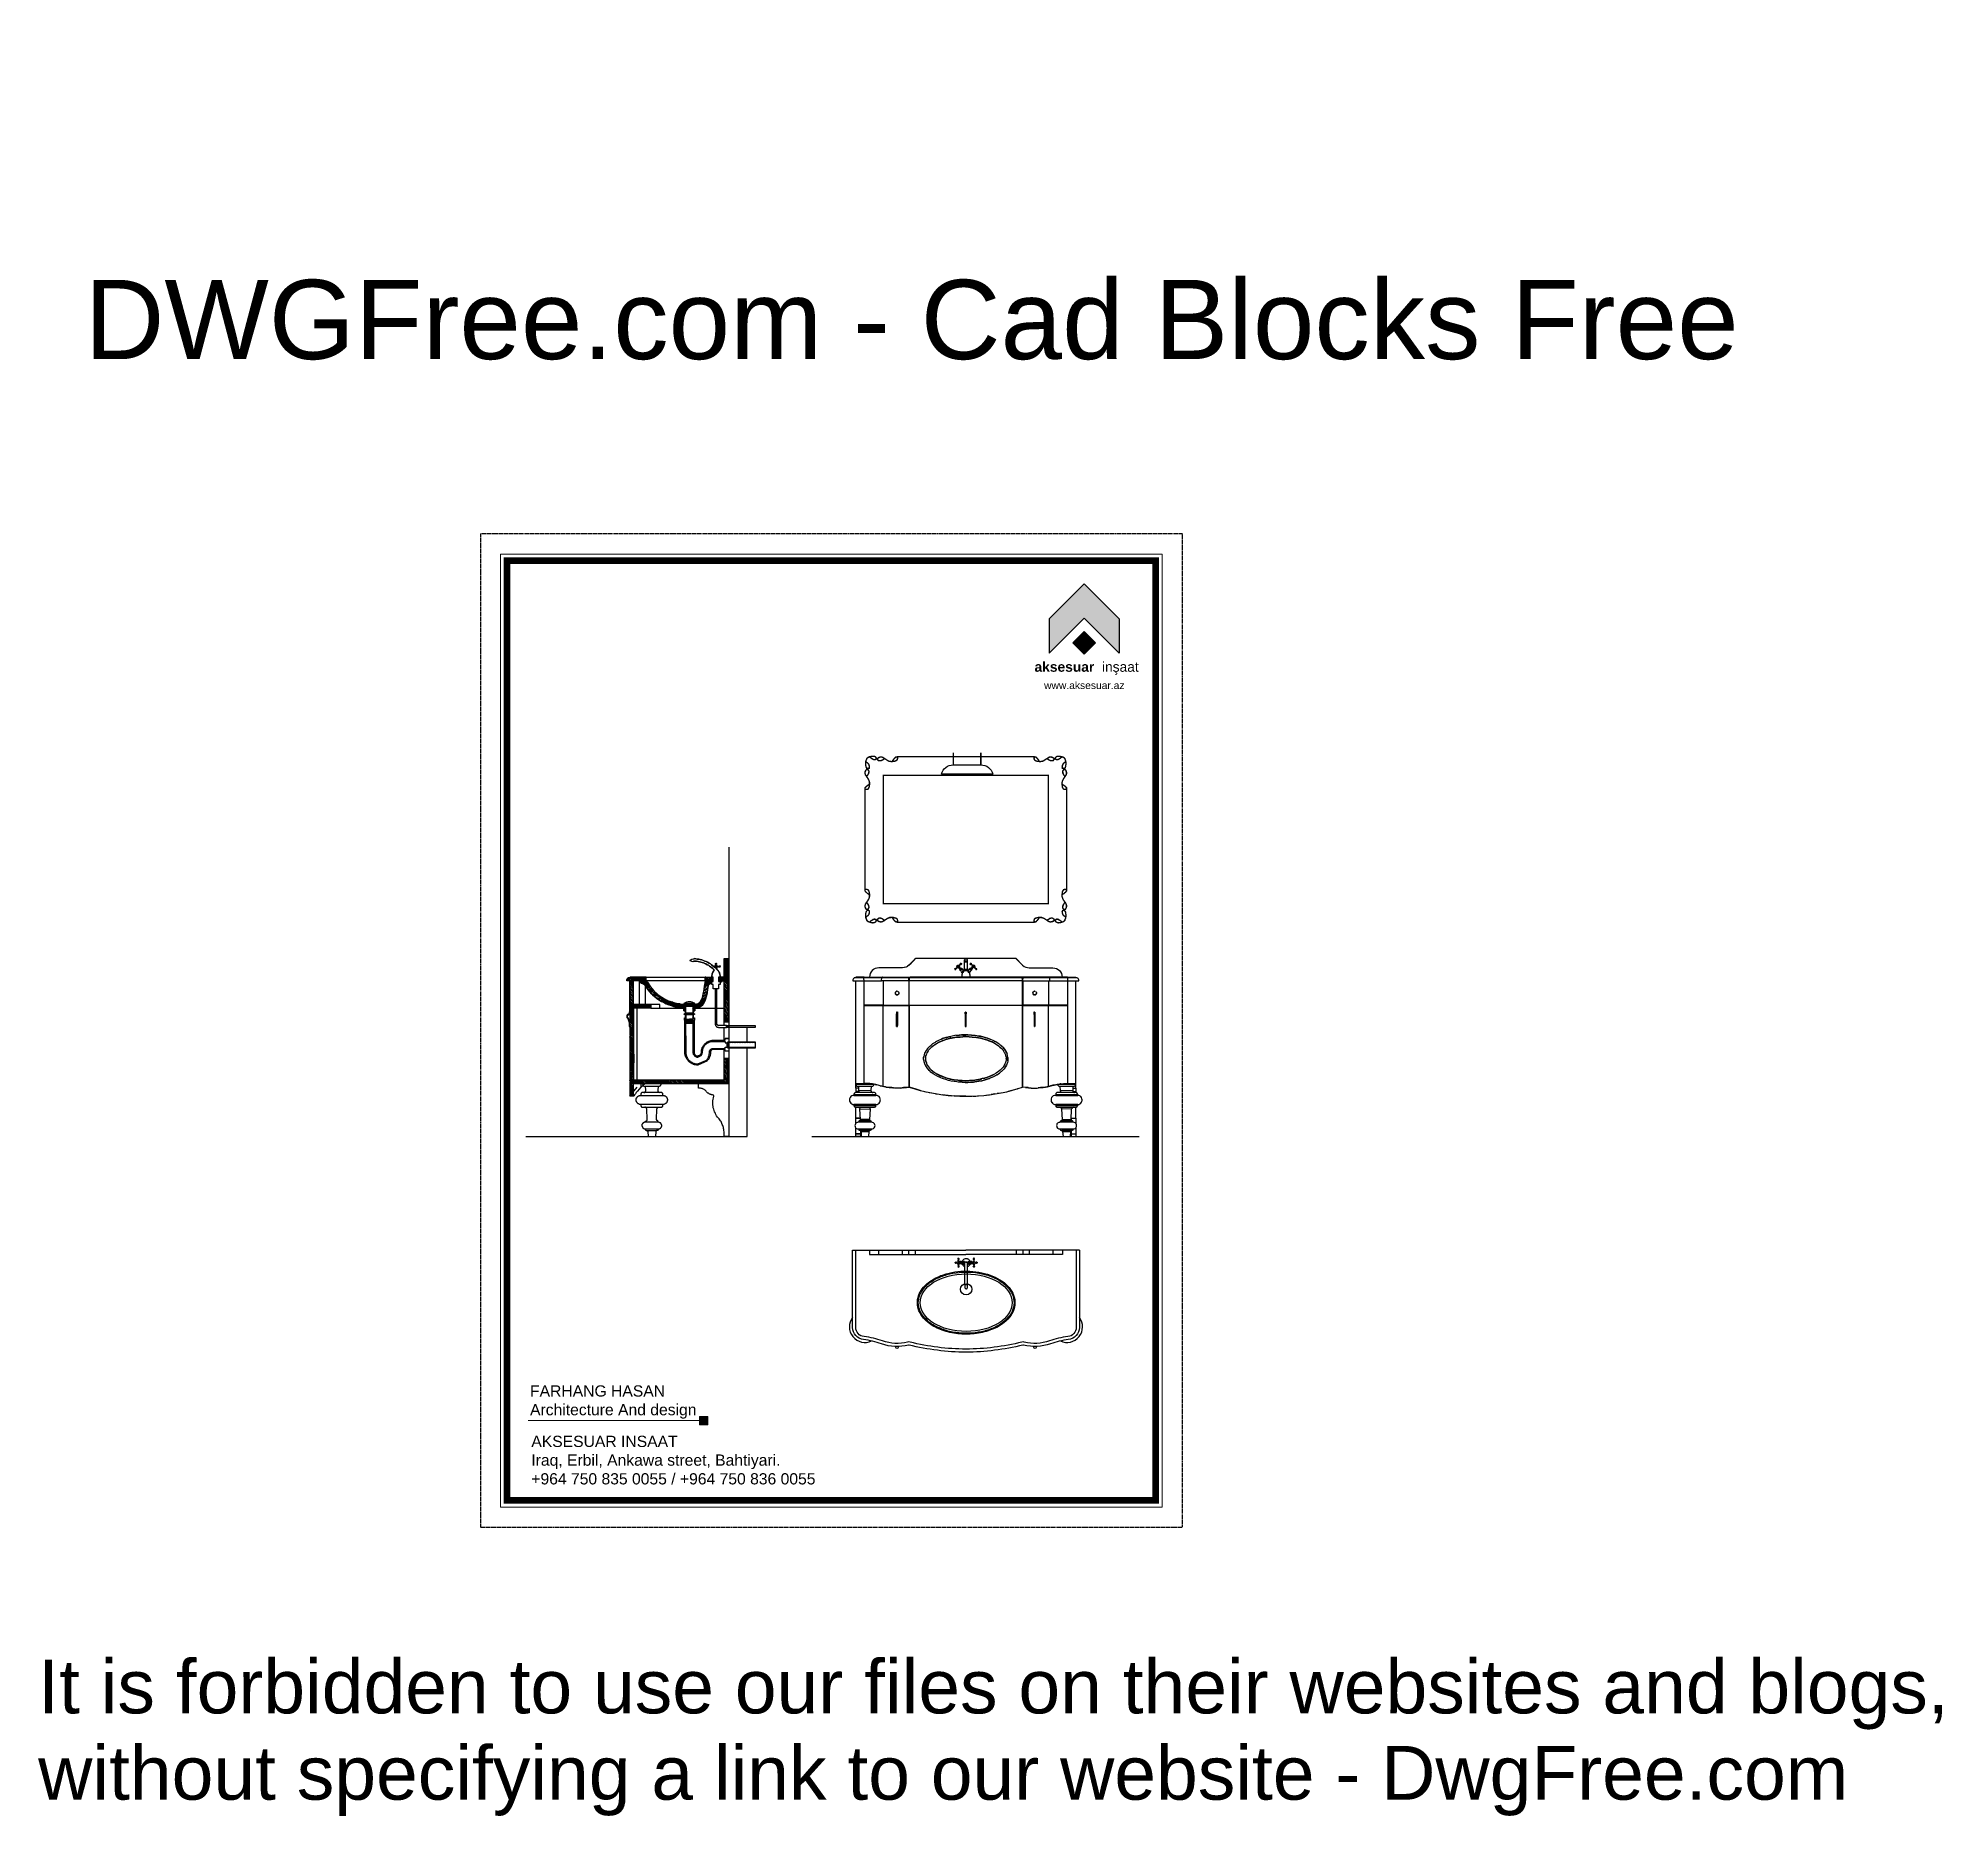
# Model space of a CAD drawing. Header units: inches. Extents: x -802 to 6464, y -987 to 5796.
import ezdxf

# ---------------------------------------------------------------- set-up
doc = ezdxf.new("R2010")
doc.units = ezdxf.units.IN
doc.header["$MEASUREMENT"] = 0
doc.linetypes.add('HIDDEN', pattern=[0.375, 0.25, -0.125])
doc.layers.add('DwgFree.com', color=7, linetype='Continuous')
doc.layers.add('furniture', color=245, linetype='Continuous', lineweight=20)
doc.styles.get("Standard").update_dxf_attribs({"font": 'arial.ttf'})

msp = doc.modelspace()

# ---------------------------------------------------------------- texts
at = {"layer": 'DwgFree.com'}
for s, height, p in [('DWGFree.com - Cad Blocks Free', 302.387, (-624.6, 4571.1)), ('It is forbidden to use our files on their websites and blogs, ', 205.031, (-801.2, -595.5)), ('without specifying a link to our website - DwgFree.com', 205.031, (-801.2, -924.8))]:
    msp.add_text(s, height=height, dxfattribs=at).set_placement(p)
at = {"layer": 'DwgFree.com', "insert": (-305.2, 5795.8), "char_height": 0.2, "attachment_point": 1}
msp.add_mtext_dynamic_manual_height_columns('DWGFree.com - Cad Blocks Free', width=241.91, gutter_width=1, heights=[0], dxfattribs=at)

# ---------------------------------------------------------------- blocks, each defined once
blk = doc.blocks.new('AYNA')
at = {"ltscale": 5, "const_width": 0.75}
for points in [[(1816, 2430), (1816, 2423.4)], [(1831, 2430), (1831, 2423.4)], [(1770.3, 2412.9), (1769.7, 2412.5), (1769.5, 2412.3), (1769.2, 2412.1), (1768.9, 2411.9), (1768.7, 2411.7), (1768.4, 2411.5), (1768.2, 2411.2), (1768.1, 2411.1), (1767.9, 2410.9), (1767.9, 2410.8), (1767.8, 2410.8), (1767.8, 2410.7), (1767.8, 2410.6), (1767.8, 2410.5), (1767.8, 2410.4), (1767.8, 2410.3), (1767.9, 2410.3), (1767.9, 2410.2), (1768, 2410.1), (1768, 2410.1), (1768.1, 2410), (1768.2, 2410), (1768.3, 2410), (1768.4, 2410), (1768.5, 2410), (1768.6, 2410), (1768.7, 2410), (1769, 2410), (1769.2, 2410.1), (1769.3, 2410.1), (1769.5, 2410.2), (1769.6, 2410.3), (1769.7, 2410.5), (1769.8, 2410.6), (1769.9, 2410.7), (1769.9, 2410.9), (1770, 2411.1), (1770.1, 2411.2), (1770.1, 2411.4), (1770.2, 2411.9), (1770.2, 2412.1), (1770.3, 2412.5), (1770.3, 2412.9), (1770.3, 2413.2), (1770.3, 2413.5), (1770.3, 2413.9), (1770.2, 2414.2), (1770.1, 2414.6), (1770, 2414.8), (1769.9, 2415.1), (1769.7, 2415.4), (1769.6, 2415.7), (1769.4, 2416), (1769, 2416.6), (1768.6, 2417.1), (1768.4, 2417.5), (1768.2, 2417.8), (1768.1, 2417.9), (1768.1, 2418.1), (1768, 2418.2), (1768, 2418.4), (1767.9, 2418.6), (1767.9, 2418.7), (1767.9, 2418.9), (1767.9, 2419.1), (1767.9, 2419.2), (1767.9, 2419.4), (1767.9, 2419.6), (1768, 2419.8), (1768, 2419.9), (1768.1, 2420), (1768.2, 2420.3), (1768.3, 2420.5), (1768.4, 2420.6), (1768.5, 2420.7), (1768.6, 2420.8), (1768.7, 2420.8), (1768.7, 2420.9), (1768.8, 2420.9), (1768.9, 2420.9), (1769, 2420.9), (1769, 2420.9), (1769.1, 2420.9), (1769.2, 2420.9), (1769.3, 2420.8), (1769.4, 2420.7), (1769.6, 2420.6), (1769.7, 2420.4), (1769.8, 2420.3), (1769.9, 2420.1), (1769.9, 2420), (1770, 2419.8), (1770, 2419.6), (1770, 2419.4), (1769.9, 2419.3), (1769.9, 2419.1), (1769.8, 2418.9), (1769.8, 2418.7), (1769.7, 2418.6), (1769.6, 2418.4), (1769.5, 2418.1), (1769.3, 2417.8), (1769, 2417.4), (1768.7, 2417)], [(1768.3, 2425), (1768.5, 2424.9), (1768.8, 2424.7), (1769.1, 2424.5), (1769.2, 2424.4), (1769.4, 2424.3), (1769.5, 2424.2), (1769.6, 2424.1), (1769.7, 2423.9), (1769.8, 2423.8), (1769.9, 2423.6), (1770, 2423.5), (1770, 2423.3), (1770.1, 2423.1), (1770.1, 2423), (1770.2, 2422.9), (1770.2, 2422.6), (1770.2, 2422.3), (1770.2, 2422.2), (1770.2, 2422), (1770.2, 2421.8), (1770.2, 2421.7), (1770.1, 2421.7), (1770.1, 2421.6), (1770, 2421.6), (1770, 2421.5), (1769.9, 2421.5), (1769.7, 2421.4), (1769.5, 2421.4), (1769.4, 2421.4), (1769.2, 2421.4), (1769.1, 2421.4), (1768.9, 2421.5), (1768.8, 2421.6), (1768.7, 2421.8), (1768.6, 2421.9), (1768.5, 2422.1), (1768.4, 2422.2), (1768.4, 2422.4), (1768.4, 2422.6), (1768.3, 2422.9), (1768.2, 2423.3), (1768.2, 2423.7), (1768.2, 2424.1), (1768.2, 2424.4), (1768.2, 2424.7), (1768.3, 2425.1), (1768.3, 2425.4), (1768.4, 2425.7), (1768.5, 2426), (1768.7, 2426.4), (1768.8, 2426.6), (1768.8, 2426.8), (1768.9, 2426.9), (1769, 2427), (1769.1, 2427.2), (1769.3, 2427.3), (1769.4, 2427.4), (1769.5, 2427.5), (1769.7, 2427.5), (1769.8, 2427.6), (1770, 2427.7), (1770.3, 2427.8), (1770.6, 2427.9), (1770.9, 2427.9), (1771.3, 2428), (1771.6, 2428.1), (1772, 2428.1), (1772.3, 2428.1), (1772.5, 2428.1), (1772.6, 2428.1), (1772.8, 2428.1), (1773, 2428), (1773.1, 2428), (1773.3, 2427.9), (1773.4, 2427.8), (1773.6, 2427.7), (1773.7, 2427.6), (1773.8, 2427.4), (1773.9, 2427.3), (1773.9, 2427.2), (1774, 2427), (1774, 2426.9), (1773.9, 2426.8), (1773.9, 2426.7), (1773.9, 2426.6), (1773.8, 2426.6), (1773.8, 2426.5), (1773.7, 2426.4), (1773.5, 2426.3), (1773.3, 2426.2), (1773.2, 2426.2), (1773, 2426.2), (1772.9, 2426.2), (1772.7, 2426.2), (1772.5, 2426.3), (1772.4, 2426.4), (1772.2, 2426.4), (1771.8, 2426.7), (1771.6, 2426.8), (1771.3, 2427), (1770.8, 2427.4), (1770.3, 2427.8)], [(1782.6, 2425.2), (1783, 2425.8), (1783.2, 2426.1), (1783.4, 2426.3), (1783.6, 2426.6), (1783.8, 2426.9), (1784.1, 2427.1), (1784.3, 2427.4), (1784.4, 2427.5), (1784.6, 2427.6), (1784.7, 2427.7), (1784.8, 2427.7), (1784.9, 2427.7), (1784.9, 2427.7), (1785, 2427.7), (1785.1, 2427.7), (1785.2, 2427.7), (1785.3, 2427.7), (1785.3, 2427.6), (1785.4, 2427.5), (1785.5, 2427.5), (1785.5, 2427.4), (1785.5, 2427.3), (1785.6, 2427.3), (1785.6, 2427.2), (1785.6, 2427.1), (1785.6, 2426.9), (1785.6, 2426.8), (1785.5, 2426.5), (1785.5, 2426.4), (1785.4, 2426.2), (1785.3, 2426.1), (1785.2, 2426), (1785.1, 2425.8), (1784.9, 2425.8), (1784.8, 2425.7), (1784.6, 2425.6), (1784.5, 2425.5), (1784.3, 2425.5), (1784.1, 2425.4), (1783.6, 2425.3), (1783.4, 2425.3), (1783, 2425.3), (1782.7, 2425.2), (1782.3, 2425.2), (1782, 2425.2), (1781.7, 2425.3), (1781.3, 2425.3), (1780.9, 2425.4), (1780.7, 2425.5), (1780.4, 2425.6), (1780.1, 2425.8), (1779.8, 2426), (1779.5, 2426.2), (1778.9, 2426.6), (1778.4, 2426.9), (1778.1, 2427.1), (1777.8, 2427.3), (1777.6, 2427.4), (1777.5, 2427.5), (1777.3, 2427.5), (1777.1, 2427.6), (1777, 2427.6), (1776.8, 2427.6), (1776.6, 2427.7), (1776.5, 2427.7), (1776.3, 2427.6), (1776.1, 2427.6), (1776, 2427.6), (1775.8, 2427.5), (1775.6, 2427.5), (1775.5, 2427.4), (1775.2, 2427.3), (1775.1, 2427.2), (1774.9, 2427.1), (1774.8, 2427), (1774.7, 2426.9), (1774.7, 2426.9), (1774.7, 2426.8), (1774.6, 2426.7), (1774.6, 2426.7), (1774.6, 2426.6), (1774.6, 2426.5), (1774.6, 2426.4), (1774.7, 2426.3), (1774.7, 2426.3), (1774.8, 2426.1), (1774.9, 2426), (1775.1, 2425.8), (1775.2, 2425.7), (1775.4, 2425.7), (1775.6, 2425.6), (1775.7, 2425.6), (1775.9, 2425.6), (1776.1, 2425.6), (1776.3, 2425.6), (1776.4, 2425.6), (1776.6, 2425.7), (1776.8, 2425.8), (1776.9, 2425.8), (1777.1, 2425.9), (1777.4, 2426.1), (1777.7, 2426.2), (1778.2, 2426.6), (1778.5, 2426.8)], [(1862.9, 2425.2), (1862.6, 2425.8), (1862.4, 2426.1), (1862.2, 2426.3), (1862, 2426.6), (1861.8, 2426.9), (1861.5, 2427.1), (1861.3, 2427.4), (1861.2, 2427.5), (1861, 2427.6), (1860.9, 2427.7), (1860.8, 2427.7), (1860.7, 2427.7), (1860.7, 2427.7), (1860.6, 2427.7), (1860.5, 2427.7), (1860.4, 2427.7), (1860.3, 2427.7), (1860.2, 2427.6), (1860.2, 2427.5), (1860.1, 2427.5), (1860.1, 2427.4), (1860.1, 2427.3), (1860, 2427.3), (1860, 2427.2), (1860, 2427.1), (1860, 2426.9), (1860, 2426.8), (1860.1, 2426.5), (1860.1, 2426.4), (1860.2, 2426.2), (1860.3, 2426.1), (1860.4, 2426), (1860.5, 2425.8), (1860.6, 2425.8), (1860.8, 2425.7), (1860.9, 2425.6), (1861.1, 2425.5), (1861.3, 2425.5), (1861.5, 2425.4), (1862, 2425.3), (1862.2, 2425.3), (1862.6, 2425.3), (1862.9, 2425.2), (1863.3, 2425.2), (1863.6, 2425.2), (1863.9, 2425.3), (1864.3, 2425.3), (1864.7, 2425.4), (1864.9, 2425.5), (1865.2, 2425.6), (1865.5, 2425.8), (1865.8, 2426), (1866.1, 2426.2), (1866.7, 2426.6), (1867.2, 2426.9), (1867.5, 2427.1), (1867.8, 2427.3), (1868, 2427.4), (1868.1, 2427.5), (1868.3, 2427.5), (1868.4, 2427.6), (1868.6, 2427.6), (1868.8, 2427.6), (1868.9, 2427.7), (1869.1, 2427.7), (1869.3, 2427.6), (1869.5, 2427.6), (1869.6, 2427.6), (1869.8, 2427.5), (1870, 2427.5), (1870.1, 2427.4), (1870.3, 2427.3), (1870.5, 2427.2), (1870.7, 2427.1), (1870.8, 2427), (1870.9, 2426.9), (1870.9, 2426.9), (1870.9, 2426.8), (1871, 2426.7), (1871, 2426.7), (1871, 2426.6), (1871, 2426.5), (1870.9, 2426.4), (1870.9, 2426.3), (1870.9, 2426.3), (1870.8, 2426.1), (1870.6, 2426), (1870.5, 2425.8), (1870.4, 2425.7), (1870.2, 2425.7), (1870, 2425.6), (1869.8, 2425.6), (1869.7, 2425.6), (1869.5, 2425.6), (1869.3, 2425.6), (1869.1, 2425.6), (1869, 2425.7), (1868.8, 2425.8), (1868.6, 2425.8), (1868.5, 2425.9), (1868.2, 2426.1), (1867.9, 2426.2), (1867.4, 2426.6), (1867.1, 2426.8)], [(1877.3, 2425), (1877, 2424.9), (1876.8, 2424.7), (1876.5, 2424.5), (1876.3, 2424.4), (1876.2, 2424.3), (1876.1, 2424.2), (1876, 2424.1), (1875.9, 2423.9), (1875.8, 2423.8), (1875.7, 2423.6), (1875.6, 2423.5), (1875.6, 2423.3), (1875.5, 2423.1), (1875.5, 2423), (1875.4, 2422.9), (1875.4, 2422.6), (1875.4, 2422.3), (1875.3, 2422.2), (1875.4, 2422), (1875.4, 2421.8), (1875.4, 2421.7), (1875.5, 2421.7), (1875.5, 2421.6), (1875.6, 2421.6), (1875.6, 2421.5), (1875.7, 2421.5), (1875.9, 2421.4), (1876.1, 2421.4), (1876.2, 2421.4), (1876.4, 2421.4), (1876.5, 2421.4), (1876.7, 2421.5), (1876.8, 2421.6), (1876.9, 2421.8), (1877, 2421.9), (1877.1, 2422.1), (1877.1, 2422.2), (1877.2, 2422.4), (1877.2, 2422.6), (1877.3, 2422.9), (1877.3, 2423.3), (1877.4, 2423.7), (1877.4, 2424.1), (1877.4, 2424.4), (1877.4, 2424.7), (1877.3, 2425.1), (1877.3, 2425.4), (1877.2, 2425.7), (1877.1, 2426), (1876.9, 2426.4), (1876.8, 2426.6), (1876.8, 2426.8), (1876.7, 2426.9), (1876.6, 2427), (1876.5, 2427.2), (1876.3, 2427.3), (1876.2, 2427.4), (1876.1, 2427.5), (1875.9, 2427.5), (1875.8, 2427.6), (1875.6, 2427.7), (1875.3, 2427.8), (1875, 2427.9), (1874.7, 2427.9), (1874.3, 2428), (1873.9, 2428.1), (1873.6, 2428.1), (1873.3, 2428.1), (1873.1, 2428.1), (1872.9, 2428.1), (1872.8, 2428.1), (1872.6, 2428), (1872.5, 2428), (1872.3, 2427.9), (1872.1, 2427.8), (1872, 2427.7), (1871.9, 2427.6), (1871.8, 2427.4), (1871.7, 2427.3), (1871.7, 2427.2), (1871.6, 2427), (1871.6, 2426.9), (1871.6, 2426.8), (1871.7, 2426.7), (1871.7, 2426.6), (1871.8, 2426.6), (1871.8, 2426.5), (1871.9, 2426.4), (1872.1, 2426.3), (1872.3, 2426.2), (1872.4, 2426.2), (1872.6, 2426.2), (1872.7, 2426.2), (1872.9, 2426.2), (1873.1, 2426.3), (1873.2, 2426.4), (1873.4, 2426.4), (1873.8, 2426.7), (1874, 2426.8), (1874.3, 2427), (1874.8, 2427.4), (1875.3, 2427.8)], [(1875.3, 2412.9), (1875.8, 2412.5), (1876.1, 2412.3), (1876.4, 2412.1), (1876.7, 2411.9), (1876.9, 2411.7), (1877.2, 2411.5), (1877.4, 2411.2), (1877.5, 2411.1), (1877.7, 2410.9), (1877.7, 2410.8), (1877.7, 2410.8), (1877.8, 2410.7), (1877.8, 2410.6), (1877.8, 2410.5), (1877.8, 2410.4), (1877.8, 2410.3), (1877.7, 2410.3), (1877.7, 2410.2), (1877.6, 2410.1), (1877.5, 2410.1), (1877.5, 2410), (1877.4, 2410), (1877.3, 2410), (1877.2, 2410), (1877.1, 2410), (1877, 2410), (1876.9, 2410), (1876.6, 2410), (1876.4, 2410.1), (1876.3, 2410.1), (1876.1, 2410.2), (1876, 2410.3), (1875.9, 2410.5), (1875.8, 2410.6), (1875.7, 2410.7), (1875.6, 2410.9), (1875.6, 2411.1), (1875.5, 2411.2), (1875.5, 2411.4), (1875.4, 2411.9), (1875.4, 2412.1), (1875.3, 2412.5), (1875.3, 2412.9), (1875.3, 2413.2), (1875.3, 2413.5), (1875.3, 2413.9), (1875.4, 2414.2), (1875.5, 2414.6), (1875.6, 2414.8), (1875.7, 2415.1), (1875.9, 2415.4), (1876, 2415.7), (1876.2, 2416), (1876.6, 2416.6), (1877, 2417.1), (1877.2, 2417.5), (1877.4, 2417.8), (1877.4, 2417.9), (1877.5, 2418.1), (1877.6, 2418.2), (1877.6, 2418.4), (1877.7, 2418.6), (1877.7, 2418.7), (1877.7, 2418.9), (1877.7, 2419.1), (1877.7, 2419.2), (1877.7, 2419.4), (1877.6, 2419.6), (1877.6, 2419.8), (1877.5, 2419.9), (1877.5, 2420), (1877.4, 2420.3), (1877.3, 2420.5), (1877.2, 2420.6), (1877.1, 2420.7), (1877, 2420.8), (1876.9, 2420.8), (1876.9, 2420.9), (1876.8, 2420.9), (1876.7, 2420.9), (1876.6, 2420.9), (1876.6, 2420.9), (1876.5, 2420.9), (1876.4, 2420.9), (1876.3, 2420.8), (1876.2, 2420.7), (1876, 2420.6), (1875.9, 2420.4), (1875.8, 2420.3), (1875.7, 2420.1), (1875.7, 2420), (1875.6, 2419.8), (1875.6, 2419.6), (1875.6, 2419.4), (1875.7, 2419.3), (1875.7, 2419.1), (1875.7, 2418.9), (1875.8, 2418.7), (1875.9, 2418.6), (1875.9, 2418.4), (1876.1, 2418.1), (1876.3, 2417.8), (1876.6, 2417.4), (1876.9, 2417)], [(1770.3, 2352.6), (1769.7, 2353), (1769.5, 2353.1), (1769.2, 2353.3), (1768.9, 2353.6), (1768.7, 2353.8), (1768.4, 2354), (1768.2, 2354.3), (1768.1, 2354.4), (1767.9, 2354.6), (1767.9, 2354.6), (1767.8, 2354.7), (1767.8, 2354.8), (1767.8, 2354.9), (1767.8, 2355), (1767.8, 2355.1), (1767.8, 2355.1), (1767.9, 2355.2), (1767.9, 2355.3), (1768, 2355.4), (1768, 2355.4), (1768.1, 2355.5), (1768.2, 2355.5), (1768.3, 2355.5), (1768.4, 2355.5), (1768.5, 2355.5), (1768.6, 2355.5), (1768.7, 2355.5), (1769, 2355.5), (1769.2, 2355.4), (1769.3, 2355.3), (1769.5, 2355.3), (1769.6, 2355.1), (1769.7, 2355), (1769.8, 2354.9), (1769.9, 2354.7), (1769.9, 2354.6), (1770, 2354.4), (1770.1, 2354.3), (1770.1, 2354.1), (1770.2, 2353.6), (1770.2, 2353.3), (1770.3, 2353), (1770.3, 2352.6), (1770.3, 2352.3), (1770.3, 2351.9), (1770.3, 2351.6), (1770.2, 2351.3), (1770.1, 2350.9), (1770, 2350.6), (1769.9, 2350.3), (1769.7, 2350), (1769.6, 2349.7), (1769.4, 2349.5), (1769, 2348.9), (1768.6, 2348.4), (1768.4, 2348), (1768.2, 2347.7), (1768.1, 2347.6), (1768.1, 2347.4), (1768, 2347.2), (1768, 2347.1), (1767.9, 2346.9), (1767.9, 2346.8), (1767.9, 2346.6), (1767.9, 2346.4), (1767.9, 2346.3), (1767.9, 2346.1), (1767.9, 2345.9), (1768, 2345.7), (1768, 2345.5), (1768.1, 2345.4), (1768.2, 2345.2), (1768.3, 2345), (1768.4, 2344.9), (1768.5, 2344.7), (1768.6, 2344.7), (1768.7, 2344.6), (1768.7, 2344.6), (1768.8, 2344.6), (1768.9, 2344.6), (1769, 2344.6), (1769, 2344.6), (1769.1, 2344.6), (1769.2, 2344.6), (1769.3, 2344.7), (1769.4, 2344.8), (1769.6, 2344.9), (1769.7, 2345), (1769.8, 2345.2), (1769.9, 2345.4), (1769.9, 2345.5), (1770, 2345.7), (1770, 2345.9), (1770, 2346), (1769.9, 2346.2), (1769.9, 2346.4), (1769.8, 2346.6), (1769.8, 2346.8), (1769.7, 2346.9), (1769.6, 2347.1), (1769.5, 2347.4), (1769.3, 2347.6), (1769, 2348.1), (1768.7, 2348.5)], [(1875.3, 2352.6), (1875.8, 2353), (1876.1, 2353.1), (1876.4, 2353.3), (1876.7, 2353.6), (1876.9, 2353.8), (1877.2, 2354), (1877.4, 2354.3), (1877.5, 2354.4), (1877.7, 2354.6), (1877.7, 2354.6), (1877.7, 2354.7), (1877.8, 2354.8), (1877.8, 2354.9), (1877.8, 2355), (1877.8, 2355.1), (1877.8, 2355.1), (1877.7, 2355.2), (1877.7, 2355.3), (1877.6, 2355.4), (1877.5, 2355.4), (1877.5, 2355.5), (1877.4, 2355.5), (1877.3, 2355.5), (1877.2, 2355.5), (1877.1, 2355.5), (1877, 2355.5), (1876.9, 2355.5), (1876.6, 2355.5), (1876.4, 2355.4), (1876.3, 2355.3), (1876.1, 2355.3), (1876, 2355.1), (1875.9, 2355), (1875.8, 2354.9), (1875.7, 2354.7), (1875.6, 2354.6), (1875.6, 2354.4), (1875.5, 2354.3), (1875.5, 2354.1), (1875.4, 2353.6), (1875.4, 2353.3), (1875.3, 2353), (1875.3, 2352.6), (1875.3, 2352.3), (1875.3, 2351.9), (1875.3, 2351.6), (1875.4, 2351.3), (1875.5, 2350.9), (1875.6, 2350.6), (1875.7, 2350.3), (1875.9, 2350), (1876, 2349.7), (1876.2, 2349.5), (1876.6, 2348.9), (1877, 2348.4), (1877.2, 2348), (1877.4, 2347.7), (1877.4, 2347.6), (1877.5, 2347.4), (1877.6, 2347.2), (1877.6, 2347.1), (1877.7, 2346.9), (1877.7, 2346.8), (1877.7, 2346.6), (1877.7, 2346.4), (1877.7, 2346.3), (1877.7, 2346.1), (1877.6, 2345.9), (1877.6, 2345.7), (1877.5, 2345.5), (1877.5, 2345.4), (1877.4, 2345.2), (1877.3, 2345), (1877.2, 2344.9), (1877.1, 2344.7), (1877, 2344.7), (1876.9, 2344.6), (1876.9, 2344.6), (1876.8, 2344.6), (1876.7, 2344.6), (1876.6, 2344.6), (1876.6, 2344.6), (1876.5, 2344.6), (1876.4, 2344.6), (1876.3, 2344.7), (1876.2, 2344.8), (1876, 2344.9), (1875.9, 2345), (1875.8, 2345.2), (1875.7, 2345.4), (1875.7, 2345.5), (1875.6, 2345.7), (1875.6, 2345.9), (1875.6, 2346), (1875.7, 2346.2), (1875.7, 2346.4), (1875.7, 2346.6), (1875.8, 2346.8), (1875.9, 2346.9), (1875.9, 2347.1), (1876.1, 2347.4), (1876.3, 2347.6), (1876.6, 2348.1), (1876.9, 2348.5)], [(1768.3, 2340.4), (1768.5, 2340.6), (1768.8, 2340.8), (1769.1, 2341), (1769.2, 2341.1), (1769.4, 2341.2), (1769.5, 2341.3), (1769.6, 2341.4), (1769.7, 2341.6), (1769.8, 2341.7), (1769.9, 2341.8), (1770, 2342), (1770, 2342.2), (1770.1, 2342.4), (1770.1, 2342.5), (1770.2, 2342.6), (1770.2, 2342.9), (1770.2, 2343.1), (1770.2, 2343.3), (1770.2, 2343.5), (1770.2, 2343.7), (1770.2, 2343.7), (1770.1, 2343.8), (1770.1, 2343.8), (1770, 2343.9), (1770, 2344), (1769.9, 2344), (1769.7, 2344.1), (1769.5, 2344.1), (1769.4, 2344.1), (1769.2, 2344.1), (1769.1, 2344.1), (1768.9, 2343.9), (1768.8, 2343.8), (1768.7, 2343.7), (1768.6, 2343.6), (1768.5, 2343.4), (1768.4, 2343.2), (1768.4, 2343.1), (1768.4, 2342.9), (1768.3, 2342.6), (1768.2, 2342.1), (1768.2, 2341.8), (1768.2, 2341.4), (1768.2, 2341.1), (1768.2, 2340.8), (1768.3, 2340.4), (1768.3, 2340.1), (1768.4, 2339.8), (1768.5, 2339.5), (1768.7, 2339.1), (1768.8, 2338.9), (1768.8, 2338.7), (1768.9, 2338.6), (1769, 2338.5), (1769.1, 2338.3), (1769.3, 2338.2), (1769.4, 2338.1), (1769.5, 2338), (1769.7, 2337.9), (1769.8, 2337.9), (1770, 2337.8), (1770.3, 2337.7), (1770.6, 2337.6), (1770.9, 2337.5), (1771.3, 2337.4), (1771.6, 2337.4), (1772, 2337.3), (1772.3, 2337.3), (1772.5, 2337.4), (1772.6, 2337.4), (1772.8, 2337.4), (1773, 2337.5), (1773.1, 2337.5), (1773.3, 2337.6), (1773.4, 2337.7), (1773.6, 2337.8), (1773.7, 2337.9), (1773.8, 2338), (1773.9, 2338.2), (1773.9, 2338.3), (1774, 2338.5), (1774, 2338.6), (1773.9, 2338.7), (1773.9, 2338.8), (1773.9, 2338.8), (1773.8, 2338.9), (1773.8, 2339), (1773.7, 2339.1), (1773.5, 2339.2), (1773.3, 2339.2), (1773.2, 2339.3), (1773, 2339.3), (1772.9, 2339.3), (1772.7, 2339.2), (1772.5, 2339.2), (1772.4, 2339.1), (1772.2, 2339.1), (1771.8, 2338.8), (1771.6, 2338.7), (1771.3, 2338.5), (1770.8, 2338.1), (1770.3, 2337.7)], [(1782.6, 2340.3), (1783, 2339.7), (1783.2, 2339.4), (1783.4, 2339.1), (1783.6, 2338.9), (1783.8, 2338.6), (1784.1, 2338.4), (1784.3, 2338.1), (1784.4, 2338), (1784.6, 2337.9), (1784.7, 2337.8), (1784.8, 2337.8), (1784.9, 2337.8), (1784.9, 2337.7), (1785, 2337.7), (1785.1, 2337.8), (1785.2, 2337.8), (1785.3, 2337.8), (1785.3, 2337.9), (1785.4, 2337.9), (1785.5, 2338), (1785.5, 2338.1), (1785.5, 2338.1), (1785.6, 2338.2), (1785.6, 2338.3), (1785.6, 2338.4), (1785.6, 2338.6), (1785.6, 2338.7), (1785.5, 2338.9), (1785.5, 2339.1), (1785.4, 2339.3), (1785.3, 2339.4), (1785.2, 2339.5), (1785.1, 2339.6), (1784.9, 2339.7), (1784.8, 2339.8), (1784.6, 2339.9), (1784.5, 2339.9), (1784.3, 2340), (1784.1, 2340), (1783.6, 2340.1), (1783.4, 2340.2), (1783, 2340.2), (1782.7, 2340.2), (1782.3, 2340.3), (1782, 2340.2), (1781.7, 2340.2), (1781.3, 2340.2), (1780.9, 2340), (1780.7, 2340), (1780.4, 2339.8), (1780.1, 2339.7), (1779.8, 2339.5), (1779.5, 2339.3), (1778.9, 2338.9), (1778.4, 2338.6), (1778.1, 2338.3), (1777.8, 2338.2), (1777.6, 2338.1), (1777.5, 2338), (1777.3, 2338), (1777.1, 2337.9), (1777, 2337.9), (1776.8, 2337.8), (1776.6, 2337.8), (1776.5, 2337.8), (1776.3, 2337.8), (1776.1, 2337.9), (1776, 2337.9), (1775.8, 2337.9), (1775.6, 2338), (1775.5, 2338), (1775.2, 2338.2), (1775.1, 2338.2), (1774.9, 2338.4), (1774.8, 2338.5), (1774.7, 2338.5), (1774.7, 2338.6), (1774.7, 2338.7), (1774.6, 2338.8), (1774.6, 2338.8), (1774.6, 2338.9), (1774.6, 2339), (1774.6, 2339.1), (1774.7, 2339.1), (1774.7, 2339.2), (1774.8, 2339.4), (1774.9, 2339.5), (1775.1, 2339.6), (1775.2, 2339.7), (1775.4, 2339.8), (1775.6, 2339.9), (1775.7, 2339.9), (1775.9, 2339.9), (1776.1, 2339.9), (1776.3, 2339.9), (1776.4, 2339.8), (1776.6, 2339.8), (1776.8, 2339.7), (1776.9, 2339.7), (1777.1, 2339.6), (1777.4, 2339.4), (1777.7, 2339.2), (1778.2, 2338.9), (1778.5, 2338.6)], [(1862.9, 2340.3), (1862.6, 2339.7), (1862.4, 2339.4), (1862.2, 2339.1), (1862, 2338.9), (1861.8, 2338.6), (1861.5, 2338.4), (1861.3, 2338.1), (1861.2, 2338), (1861, 2337.9), (1860.9, 2337.8), (1860.8, 2337.8), (1860.7, 2337.8), (1860.7, 2337.7), (1860.6, 2337.7), (1860.5, 2337.8), (1860.4, 2337.8), (1860.3, 2337.8), (1860.2, 2337.9), (1860.2, 2337.9), (1860.1, 2338), (1860.1, 2338.1), (1860.1, 2338.1), (1860, 2338.2), (1860, 2338.3), (1860, 2338.4), (1860, 2338.6), (1860, 2338.7), (1860.1, 2338.9), (1860.1, 2339.1), (1860.2, 2339.3), (1860.3, 2339.4), (1860.4, 2339.5), (1860.5, 2339.6), (1860.6, 2339.7), (1860.8, 2339.8), (1860.9, 2339.9), (1861.1, 2339.9), (1861.3, 2340), (1861.5, 2340), (1862, 2340.1), (1862.2, 2340.2), (1862.6, 2340.2), (1862.9, 2340.2), (1863.3, 2340.3), (1863.6, 2340.2), (1863.9, 2340.2), (1864.3, 2340.2), (1864.7, 2340), (1864.9, 2340), (1865.2, 2339.8), (1865.5, 2339.7), (1865.8, 2339.5), (1866.1, 2339.3), (1866.7, 2338.9), (1867.2, 2338.6), (1867.5, 2338.3), (1867.8, 2338.2), (1868, 2338.1), (1868.1, 2338), (1868.3, 2338), (1868.4, 2337.9), (1868.6, 2337.9), (1868.8, 2337.8), (1868.9, 2337.8), (1869.1, 2337.8), (1869.3, 2337.8), (1869.5, 2337.9), (1869.6, 2337.9), (1869.8, 2337.9), (1870, 2338), (1870.1, 2338), (1870.3, 2338.2), (1870.5, 2338.2), (1870.7, 2338.4), (1870.8, 2338.5), (1870.9, 2338.5), (1870.9, 2338.6), (1870.9, 2338.7), (1871, 2338.8), (1871, 2338.8), (1871, 2338.9), (1871, 2339), (1870.9, 2339.1), (1870.9, 2339.1), (1870.9, 2339.2), (1870.8, 2339.4), (1870.6, 2339.5), (1870.5, 2339.6), (1870.4, 2339.7), (1870.2, 2339.8), (1870, 2339.9), (1869.8, 2339.9), (1869.7, 2339.9), (1869.5, 2339.9), (1869.3, 2339.9), (1869.1, 2339.8), (1869, 2339.8), (1868.8, 2339.7), (1868.6, 2339.7), (1868.5, 2339.6), (1868.2, 2339.4), (1867.9, 2339.2), (1867.4, 2338.9), (1867.1, 2338.6)], [(1877.3, 2340.4), (1877, 2340.6), (1876.8, 2340.8), (1876.5, 2341), (1876.3, 2341.1), (1876.2, 2341.2), (1876.1, 2341.3), (1876, 2341.4), (1875.9, 2341.6), (1875.8, 2341.7), (1875.7, 2341.8), (1875.6, 2342), (1875.6, 2342.2), (1875.5, 2342.4), (1875.5, 2342.5), (1875.4, 2342.6), (1875.4, 2342.9), (1875.4, 2343.1), (1875.3, 2343.3), (1875.4, 2343.5), (1875.4, 2343.7), (1875.4, 2343.7), (1875.5, 2343.8), (1875.5, 2343.8), (1875.6, 2343.9), (1875.6, 2344), (1875.7, 2344), (1875.9, 2344.1), (1876.1, 2344.1), (1876.2, 2344.1), (1876.4, 2344.1), (1876.5, 2344.1), (1876.7, 2343.9), (1876.8, 2343.8), (1876.9, 2343.7), (1877, 2343.6), (1877.1, 2343.4), (1877.1, 2343.2), (1877.2, 2343.1), (1877.2, 2342.9), (1877.3, 2342.6), (1877.3, 2342.1), (1877.4, 2341.8), (1877.4, 2341.4), (1877.4, 2341.1), (1877.4, 2340.8), (1877.3, 2340.4), (1877.3, 2340.1), (1877.2, 2339.8), (1877.1, 2339.5), (1876.9, 2339.1), (1876.8, 2338.9), (1876.8, 2338.7), (1876.7, 2338.6), (1876.6, 2338.5), (1876.5, 2338.3), (1876.3, 2338.2), (1876.2, 2338.1), (1876.1, 2338), (1875.9, 2337.9), (1875.8, 2337.9), (1875.6, 2337.8), (1875.3, 2337.7), (1875, 2337.6), (1874.7, 2337.5), (1874.3, 2337.4), (1873.9, 2337.4), (1873.6, 2337.3), (1873.3, 2337.3), (1873.1, 2337.4), (1872.9, 2337.4), (1872.8, 2337.4), (1872.6, 2337.5), (1872.5, 2337.5), (1872.3, 2337.6), (1872.1, 2337.7), (1872, 2337.8), (1871.9, 2337.9), (1871.8, 2338), (1871.7, 2338.2), (1871.7, 2338.3), (1871.6, 2338.5), (1871.6, 2338.6), (1871.6, 2338.7), (1871.7, 2338.8), (1871.7, 2338.8), (1871.8, 2338.9), (1871.8, 2339), (1871.9, 2339.1), (1872.1, 2339.2), (1872.3, 2339.2), (1872.4, 2339.3), (1872.6, 2339.3), (1872.7, 2339.3), (1872.9, 2339.2), (1873.1, 2339.2), (1873.2, 2339.1), (1873.4, 2339.1), (1873.8, 2338.8), (1874, 2338.7), (1874.3, 2338.5), (1874.8, 2338.1), (1875.3, 2337.7)]]:
    blk.add_lwpolyline(points, dxfattribs=at)
at = {"ltscale": 5}
for points in [[(1860.3, 2427.7), (1785.3, 2427.7)], [(1767.8, 2410.2), (1767.8, 2355.2)], [(1877.8, 2355.2), (1877.8, 2410.2)], [(1785.3, 2337.7), (1860.3, 2337.7)]]:
    blk.add_lwpolyline(points, dxfattribs=at)
blk.add_lwpolyline([(1823.5, 2423.4), (1831, 2423.4, -0.343147), (1837.5, 2418.4), (1823.5, 2418.4), (1809.5, 2418.4, -0.343147), (1816, 2423.4)], format="xyb", close=True, dxfattribs=at)
at = {"ltscale": 5, "const_width": 0.75}
blk.add_lwpolyline([(1777.8, 2347.7), (1867.8, 2347.7), (1867.8, 2417.7), (1777.8, 2417.7), (1777.8, 2347.7)], close=True, dxfattribs=at)
blk = doc.blocks.new('DOLAP')
at = {"color": 7}
for points in [[(2603.9, 2128.1), (2603.9, 2128), (2618.4, 2128), (2618.4, 2127.9), (2632.4, 2127.9), (2618.4, 2127.9), (2618.3, 2127.8), (2618.3, 2127.8), (2618.3, 2127.9), (2603.9, 2127.9), (2603.5, 2127.8), (2603.4, 2127.8), (2603, 2127.7), (2602.9, 2127.6), (2602.6, 2127.4), (2602.4, 2127.1), (2602.2, 2126.6), (2602.2, 2126.2), (2608.1, 2126.2), (2617.8, 2126.2), (2617.8, 2126.6), (2618, 2127.3), (2618.1, 2127.6), (2618.1, 2127.7), (2618.2, 2127.8)], [(2603.8, 2128), (2603.8, 2127.9)], [(2608.3, 2128.1), (2608.3, 2128.2), (2604, 2128.2), (2603.9, 2128.1), (2603.9, 2128.1), (2603.9, 2128.2)], [(2608.3, 2128.2), (2618.4, 2128.2), (2633.3, 2128.2), (2633.3, 2128.1)], [(2608.3, 2128), (2608.3, 2127.9), (2608.3, 2127.9)], [(2632.8, 2134.7), (2634, 2135.8), (2635.8, 2137.6), (2636.3, 2138.2), (2632.8, 2134.7), (2632.1, 2134.1), (2632, 2134), (2631.3, 2133.6), (2631.1, 2133.6), (2630.4, 2133.3), (2630.2, 2133.3), (2629.3, 2133.2), (2616.4, 2133.2), (2615.4, 2133.1), (2615.3, 2133.1), (2614.6, 2132.9), (2614.4, 2132.8), (2613.7, 2132.4), (2613.5, 2132.3), (2612.8, 2131.7), (2612.2, 2131), (2611.7, 2130.1), (2611.4, 2129.2), (2611.3, 2128.2)], [(2618.5, 2128.2), (2618.4, 2128.1), (2618.4, 2128.1)], [(2632.3, 2128.2), (2632.3, 2128), (2632.4, 2127.9), (2633.2, 2127.9), (2633.2, 2127.8), (2633.3, 2127.9), (2694.3, 2127.9), (2694.3, 2127.8)], [(2632.4, 2128), (2633.3, 2128), (2633.3, 2127.9), (2694.3, 2128), (2694.2, 2128.2), (2633.4, 2128.2)], [(2695.2, 2127.9), (2695.2, 2127.8), (2695, 2127.6), (2695, 2127.5), (2694.9, 2127.3), (2694.8, 2126.8), (2694.8, 2126.5), (2694.7, 2126.2), (2633, 2126.2)], [(2691.3, 2138.2), (2691.3, 2138.1), (2691.8, 2137.6), (2693.7, 2135.8), (2694.8, 2134.7), (2691.3, 2138.2), (2636.4, 2138.2)], [(2658.3, 2132.2), (2658.4, 2132.3), (2657.9, 2132.7), (2657.9, 2132.7), (2657.8, 2132.7), (2657.8, 2132.4), (2657.9, 2132.3), (2657.9, 2132.2), (2658, 2132.2), (2658.1, 2132.2), (2658.2, 2132.2), (2658.2, 2132.2), (2658.3, 2132.3), (2658.4, 2132.4)], [(2657.9, 2132.7), (2657.9, 2132.8), (2658.2, 2132.8), (2658.3, 2132.9), (2658.4, 2132.9), (2658.5, 2133), (2658.6, 2133.1)], [(2658.1, 2132.8), (2658.1, 2132.7), (2658.4, 2132.4), (2658.4, 2132.7), (2658.6, 2132.8), (2658.7, 2132.9), (2658.6, 2133.1), (2658.8, 2133.3), (2658.9, 2133.5), (2659, 2133.5)], [(2658.3, 2132.2), (2658.4, 2132.3), (2658.4, 2132.4)], [(2658.5, 2133.1), (2658.6, 2133), (2658.7, 2132.9), (2659, 2133.1), (2659.1, 2133.3), (2659.1, 2133.4)], [(2659.1, 2133.6), (2658.9, 2133.9), (2658.9, 2133.9), (2658.9, 2134), (2658.9, 2134.1), (2659.1, 2134.5), (2659.1, 2134.5), (2659.4, 2134.7), (2659.5, 2134.7), (2659.7, 2134.7), (2658.9, 2133.9), (2659.7, 2134.7), (2660, 2134.4), (2660, 2134.5), (2660.1, 2134.6)], [(2659, 2133.6), (2659, 2133.5), (2659.2, 2133.4), (2659.2, 2133.6), (2659.4, 2133.4), (2659.5, 2133.2), (2659.5, 2133.2), (2660.3, 2134), (2660.2, 2133.9)], [(2659.1, 2133.4), (2659.2, 2133.4)], [(2659.4, 2134.2), (2659.4, 2134.1), (2659.3, 2134.1), (2659.3, 2133.9), (2659.4, 2133.8), (2659.4, 2133.7), (2659.4, 2133.7), (2659.8, 2133.7), (2659.9, 2133.8), (2659.9, 2134.1), (2659.9, 2134.2)], [(2659.9, 2134.2), (2659.8, 2134.2), (2659.7, 2134.3), (2659.5, 2134.3), (2659.4, 2134.2)], [(2659.7, 2134.7), (2659.8, 2134.7)], [(2659.8, 2133.7), (2659.9, 2133.7)], [(2659.9, 2133.6), (2659.8, 2133.4), (2660.6, 2132.5), (2661.1, 2131.9), (2661.1, 2131.8)], [(2660, 2133.7), (2660.1, 2133.8), (2661.1, 2132.9), (2661.1, 2133), (2661.6, 2132.4), (2660.9, 2131.7), (2660.8, 2131.7)], [(2660.2, 2134.4), (2660.2, 2134.3), (2660.2, 2134.4), (2660.3, 2134.4), (2660.5, 2134.6), (2660.6, 2134.8), (2660.6, 2134.9), (2660.5, 2135), (2660.1, 2134.6), (2660.2, 2134.4), (2660.1, 2134.6)], [(2660.4, 2134.1), (2660.3, 2134), (2660.1, 2134.4)], [(2660.4, 2134.6), (2660.5, 2134.6)], [(2660.4, 2132.3), (2661.1, 2132.9), (2661.1, 2132.9)], [(2660.4, 2132.2), (2660.4, 2132.2), (2660.8, 2131.7)], [(2660.5, 2135), (2660.6, 2135), (2660.6, 2135.1)], [(2660.8, 2135), (2660.9, 2135), (2660.9, 2135.1), (2661.2, 2135.1), (2660.8, 2135.5), (2660.8, 2135.4), (2660.7, 2135.1), (2660.7, 2135.1)], [(2660.8, 2135), (2660.7, 2134.9), (2660.7, 2134.9)], [(2661.3, 2135.1), (2661.3, 2135.1), (2660.9, 2135.6), (2660.9, 2135.7), (2661.3, 2135.7), (2661.3, 2135.6)], [(2660.9, 2135.6), (2660.8, 2135.6), (2661.3, 2135.1), (2661.4, 2135.2)], [(2660.8, 2135.4), (2660.9, 2135.4)], [(2661.1, 2133), (2661.4, 2133.1), (2661.8, 2132.7), (2661.8, 2132.6), (2662.2, 2132.1), (2662.3, 2132), (2662.3, 2131.7), (2662.2, 2131.6), (2662.2, 2131.4), (2662.1, 2131.2), (2661.9, 2130.7), (2661.8, 2130.4), (2661.4, 2131.1), (2661.2, 2131.4), (2661, 2131.7)], [(2661.3, 2135.6), (2661.4, 2135.6), (2661.4, 2135.2), (2661.3, 2135.1), (2661.3, 2135.1), (2661.2, 2135.1), (2661.1, 2135.1)], [(2661.6, 2132.4), (2661.6, 2132.3), (2661.8, 2132.6), (2661.6, 2132.4)], [(2662, 2130.4), (2661.8, 2130.1), (2661.8, 2130), (2661.6, 2129.4), (2661.6, 2128.8), (2661.6, 2128.2)], [(2661.8, 2130.4), (2661.8, 2130.4)], [(2662.8, 2131.9), (2662.8, 2131.8), (2662.8, 2131.6), (2662.6, 2131.4)], [(2662.8, 2131.9), (2662.9, 2131.9)], [(2662.9, 2131.9), (2662.9, 2132), (2663, 2132), (2663, 2132.2)], [(2662.9, 2131.9), (2663, 2131.8), (2663.1, 2131.7), (2663.3, 2131.7), (2663.3, 2131.7), (2664.2, 2131.7), (2664.3, 2131.7), (2664.5, 2131.7), (2664.6, 2131.8), (2664.7, 2131.9), (2664.8, 2131.7)], [(2663, 2137.7), (2663, 2137.6), (2663.3, 2137.9), (2663.3, 2137.9), (2663.5, 2138.1), (2664.1, 2138.1), (2664.3, 2138), (2664.5, 2137.8), (2664.6, 2137.6), (2664.6, 2132.2), (2664.2, 2132.2), (2663.8, 2132.2), (2663.5, 2132.2), (2663.3, 2132.2), (2663, 2132.2), (2663, 2137.6), (2663, 2137.1), (2663, 2136.9), (2663.1, 2136.9), (2663.2, 2136.9), (2663.3, 2136.9), (2663.4, 2137), (2664.1, 2137), (2664.3, 2136.9), (2664.4, 2136.9), (2664.5, 2136.9), (2664.5, 2136.9)], [(2663, 2137.1), (2663, 2136.8), (2663, 2136.8), (2663, 2136.7), (2663, 2136.6), (2663.1, 2136.6), (2663.3, 2136.5), (2663.4, 2136.5), (2663.6, 2136.4), (2664, 2136.4), (2664.3, 2136.5), (2664.3, 2136.5), (2664.5, 2136.6), (2664.6, 2136.7), (2664.5, 2136.9), (2664.6, 2136.9)], [(2664.2, 2131.7), (2664.3, 2131.7)], [(2664.5, 2136.6), (2664.5, 2136.6)], [(2664.7, 2131.9), (2664.8, 2131.9), (2664.8, 2131.8), (2665.1, 2131.8), (2665.2, 2131.9), (2665.3, 2131.9), (2665.3, 2131.7), (2665.4, 2131.5), (2665.5, 2131.2), (2665.6, 2131), (2665.8, 2130.3), (2665.8, 2130.2), (2665.6, 2130.4), (2665.3, 2130.7), (2665.1, 2131.1), (2664.8, 2131.7), (2664.7, 2131.9), (2664.7, 2132), (2664.6, 2132.2)], [(2666.7, 2131.7), (2666.4, 2131.4), (2666.1, 2131), (2666, 2130.7), (2665.8, 2130.4), (2665.7, 2130.7), (2665.4, 2131.6), (2665.3, 2131.7), (2665.3, 2132), (2665.4, 2132.1), (2665.7, 2132.6), (2665.7, 2132.7), (2666.2, 2133.1), (2666.5, 2133), (2667, 2132.5), (2667.8, 2133.4)], [(2665.3, 2131.9), (2665.3, 2132)], [(2665.6, 2130.4), (2665.8, 2130.1), (2665.8, 2130), (2666, 2129.4), (2666, 2128.8), (2666, 2128.2)], [(2665.7, 2132.6), (2665.9, 2132.5), (2666, 2132.3), (2666, 2132.4)], [(2667.2, 2132.2), (2667.2, 2132.2), (2666.7, 2131.7), (2666.5, 2131.9), (2666, 2132.4), (2666.5, 2132.9), (2667.5, 2133.8), (2667.3, 2134), (2667.2, 2134.1), (2667.5, 2134.4)], [(2666.2, 2135.6), (2666.3, 2135.7), (2666.7, 2135.7), (2666.3, 2135.1), (2666.4, 2135.1), (2666.5, 2135.1), (2666.7, 2135.1), (2666.8, 2134.9), (2666.8, 2134.9)], [(2666.2, 2135.6), (2666.2, 2135.6), (2666.2, 2135.2), (2666.3, 2135.1), (2666.7, 2135.6), (2666.7, 2135.6), (2666.7, 2135.5), (2666.4, 2135.1), (2666.3, 2135.1), (2666.2, 2135.1), (2666.2, 2135.2)], [(2666.9, 2132.6), (2666.3, 2133.1)], [(2667, 2132.5), (2667, 2132.5), (2666.5, 2131.9), (2666.5, 2131.8)], [(2666.7, 2135.7), (2666.7, 2135.6)], [(2666.7, 2135.5), (2666.8, 2135.4), (2666.8, 2135.3), (2666.9, 2135.1), (2667, 2135), (2667, 2134.9), (2667, 2134.8), (2667.1, 2134.6), (2667.2, 2134.6), (2667.3, 2134.4), (2667.4, 2134.4), (2667.5, 2134.6), (2667.4, 2134.4), (2667.4, 2134.3)], [(2667, 2135.1), (2667.1, 2135), (2667, 2134.9), (2666.9, 2134.9)], [(2667, 2132.5), (2667.2, 2132.3)], [(2668.7, 2133.9), (2667.9, 2134.7), (2667.8, 2134.7), (2667.6, 2134.4), (2667.6, 2134.5), (2667.5, 2134.6), (2667.3, 2134.8), (2667.1, 2135)], [(2667.9, 2134.7), (2668.1, 2134.7), (2668.2, 2134.7), (2668.3, 2134.6), (2668.5, 2134.5), (2668.7, 2134.1), (2668.7, 2134), (2668.7, 2133.9), (2668.7, 2133.9), (2668.5, 2133.6), (2668.6, 2133.5), (2668.4, 2133.4), (2668.4, 2133.4), (2668.4, 2133.6), (2668.2, 2133.4), (2668.1, 2133.2), (2667.2, 2134)], [(2667.3, 2134.4), (2667.4, 2134.4)], [(2667.5, 2134.6), (2667.6, 2134.5)], [(2667.7, 2134.2), (2667.8, 2134.2), (2667.9, 2134.3), (2668.1, 2134.3), (2668.2, 2134.2), (2668.2, 2134.2)], [(2667.7, 2134.2), (2667.7, 2134.1), (2667.7, 2133.8), (2667.7, 2133.7), (2667.8, 2133.7), (2668.2, 2133.7), (2668.3, 2133.8), (2668.3, 2134.1), (2668.2, 2134.2)], [(2668.1, 2133.2), (2668.2, 2133.2)], [(2668.2, 2133.7), (2668.2, 2133.7)], [(2668.4, 2134.5), (2668.5, 2134.5)], [(2668.6, 2133.5), (2668.7, 2133.5), (2668.8, 2133.3), (2669, 2133.1), (2668.9, 2132.9), (2668.7, 2133.1), (2668.4, 2133.3), (2668.4, 2133.4)], [(2668.4, 2133.4), (2668.4, 2133.4)], [(2668.9, 2132.9), (2669, 2132.9), (2669, 2132.8), (2669.2, 2132.7), (2669.2, 2132.4), (2669.5, 2132.7), (2669.5, 2132.8)], [(2669.1, 2133.1), (2669, 2133), (2669.1, 2133.1), (2669.2, 2132.9), (2669.2, 2132.9), (2669.3, 2132.9), (2669.4, 2132.8), (2669.6, 2132.8), (2669.7, 2132.8)], [(2669.2, 2132.4), (2669.2, 2132.3), (2669.2, 2132.3), (2669.3, 2132.2), (2669.4, 2132.2), (2669.4, 2132.2), (2669.5, 2132.2), (2669.6, 2132.2), (2669.7, 2132.3), (2669.8, 2132.4), (2669.8, 2132.7), (2669.7, 2132.7), (2669.2, 2132.3), (2669.3, 2132.2)], [(2669.6, 2132.2), (2669.7, 2132.3)], [(2695.3, 2128.1), (2695.3, 2128.2), (2694.3, 2128.2)], [(2694.3, 2128), (2695.2, 2128), (2695.3, 2127.9), (2709.2, 2128), (2709.1, 2128.2), (2695.3, 2128.2)], [(2694.8, 2126.2), (2709.7, 2126.2), (2709.7, 2126.6), (2709.6, 2127.3), (2709.5, 2127.6), (2709.4, 2127.7), (2709.3, 2127.8), (2709.2, 2127.9), (2694.3, 2127.9), (2694.3, 2128)], [(2694.8, 2134.7), (2695.6, 2134), (2696.5, 2133.6), (2697.4, 2133.3), (2698.4, 2133.2), (2711.3, 2133.2), (2712.3, 2133.1), (2713.2, 2132.8), (2714.1, 2132.3), (2714.8, 2131.7), (2715.4, 2131), (2715.9, 2130.1), (2716.2, 2129.2), (2716.3, 2128.2)], [(2709.2, 2128), (2719.3, 2128), (2719.3, 2128.2), (2709.2, 2128.2)], [(2719.3, 2127.8), (2719.3, 2127.9), (2709.2, 2127.9), (2709.2, 2128)], [(2709.8, 2126.2), (2719.5, 2126.2), (2725.5, 2126.2), (2725.4, 2126.6), (2725.2, 2127.1), (2725, 2127.4), (2724.7, 2127.6), (2724.6, 2127.7), (2724.2, 2127.8), (2723.8, 2127.9), (2719.3, 2127.9), (2723.8, 2128), (2723.7, 2128.2), (2723.7, 2128.1)], [(2717.1, 2070.1), (2719, 2070.2), (2719.2, 2070.2), (2719.4, 2070.2), (2719.4, 2126.2), (2719.5, 2127.3), (2719.4, 2127.6), (2719.4, 2127.8), (2719.3, 2127.9), (2719.3, 2128)], [(2723.8, 2128), (2723.8, 2127.9)], [(2603.9, 2069.6), (2603.9, 2069.4), (2603.9, 2069.4), (2604, 2069.2), (2604.1, 2069), (2604.6, 2068.7), (2613.1, 2068.7), (2613.3, 2068.8), (2613.5, 2069), (2613.7, 2069.2), (2613.7, 2069.4), (2613.8, 2069.4), (2613.8, 2069.7), (2603.9, 2069.7), (2603.8, 2070.2), (2603.8, 2126.2)], [(2608.3, 2127.8), (2608.3, 2127.8), (2608.2, 2127.6), (2608.1, 2127.3), (2608.2, 2126.2), (2608.2, 2070.3)], [(2618.8, 2126.2), (2618.8, 2112.8), (2608.4, 2112.8), (2608.4, 2126.2)], [(2633.2, 2127.8), (2633.1, 2127.7), (2633, 2127.5), (2633, 2127.3), (2632.9, 2127), (2632.9, 2126.2), (2617.8, 2126.2)], [(2618.8, 2112.8), (2632.7, 2112.8), (2632.9, 2112.7), (2632.9, 2126.2), (2632.8, 2126.6), (2632.7, 2127), (2632.7, 2127.3), (2632.7, 2127.5), (2632.6, 2127.7), (2632.5, 2127.8)], [(2625.6, 2120.1), (2625.4, 2119.9), (2625.4, 2119.7), (2625.3, 2119.7), (2625.3, 2119.4)], [(2625.3, 2119.3), (2625.3, 2119.3), (2625.4, 2119.2), (2625.4, 2118.9), (2625.6, 2118.8)], [(2625.4, 2119.9), (2625.4, 2119.9), (2625.4, 2120), (2625.6, 2120.1), (2625.8, 2120.3)], [(2625.8, 2118.6), (2626.1, 2118.5), (2626.6, 2118.5), (2626.6, 2118.5), (2626.1, 2118.5), (2625.8, 2118.5), (2625.6, 2118.7), (2625.4, 2118.9), (2625.4, 2119.2), (2625.4, 2119), (2625.4, 2118.9)], [(2626.1, 2120.5), (2626.1, 2120.4), (2625.9, 2120.4), (2625.8, 2120.3), (2625.7, 2120.2), (2625.8, 2120.3), (2625.9, 2120.3)], [(2626.2, 2120.5), (2626.3, 2120.5), (2626.6, 2120.4), (2626.8, 2120.3), (2626.6, 2120.4)], [(2627, 2120.2), (2627, 2120.1), (2627.1, 2119.9), (2627.2, 2119.7), (2627.2, 2119.9), (2627.1, 2120), (2627, 2120.1), (2626.9, 2120.2), (2627, 2120.2), (2627.1, 2120.1), (2627.1, 2119.9), (2627.3, 2119.7), (2627.3, 2119.2), (2627.1, 2118.9), (2627, 2118.7), (2626.8, 2118.5), (2626.6, 2118.5), (2626.6, 2118.5)], [(2626.6, 2118.5), (2626.6, 2118.5), (2626.8, 2118.5), (2626.9, 2118.7), (2627, 2118.7)], [(2626.8, 2118.5), (2627, 2118.7), (2627.1, 2118.9)], [(2626.9, 2120.2), (2626.9, 2120.2)], [(2627.2, 2119.7), (2627.3, 2119.7)], [(2627.3, 2119.2), (2627.2, 2119.1), (2627.2, 2118.9), (2627.3, 2119.2)], [(2632.7, 2126.2), (2632.7, 2112.8), (2632.7, 2112.7)], [(2633, 2112.8), (2694.7, 2112.8), (2694.7, 2112.8), (2694.7, 2126.2), (2694.7, 2127), (2694.6, 2127.3), (2694.6, 2127.5), (2694.5, 2127.7), (2694.4, 2127.8)], [(2694.9, 2126.2), (2694.9, 2112.7), (2694.7, 2112.7)], [(2708.8, 2126.2), (2708.8, 2112.8), (2694.9, 2112.8)], [(2700.3, 2119.7), (2700.4, 2119.7), (2700.4, 2119.9), (2700.4, 2119.7), (2700.3, 2119.7), (2700.3, 2119.4), (2700.3, 2119.2), (2700.4, 2119.1)], [(2700.3, 2119.2), (2700.4, 2119.1), (2700.4, 2118.9), (2700.6, 2118.8), (2700.6, 2118.7), (2700.8, 2118.6), (2700.6, 2118.7), (2700.8, 2118.5), (2700.9, 2118.5), (2701.1, 2118.5), (2701.2, 2118.5)], [(2700.4, 2119.9), (2700.4, 2120), (2700.6, 2120.1), (2700.6, 2120.1), (2700.6, 2120.2)], [(2700.4, 2120), (2700.5, 2120)], [(2700.4, 2119), (2700.4, 2119)], [(2700.8, 2118.5), (2700.6, 2118.7)], [(2700.7, 2120.2), (2700.7, 2120.2), (2700.8, 2120.3), (2701.1, 2120.4), (2701.3, 2120.5), (2701.6, 2120.4), (2701.7, 2120.4), (2701.6, 2120.4)], [(2701, 2120.4), (2701.1, 2120.4), (2700.8, 2120.3)], [(2701.6, 2118.5), (2701.8, 2118.5), (2702, 2118.8), (2701.6, 2118.5), (2701.1, 2118.5), (2700.8, 2118.5), (2701.1, 2118.5)], [(2701.2, 2120.5), (2701.1, 2120.4)], [(2702.1, 2118.8), (2702, 2118.7), (2701.8, 2118.5), (2701.6, 2118.5), (2701.4, 2118.5)], [(2702.1, 2120.1), (2701.9, 2120.2), (2701.9, 2120.2)], [(2702, 2120.1), (2702, 2120.1), (2702.2, 2119.9), (2701.9, 2120.2), (2702, 2120.1), (2702.2, 2119.9), (2702.2, 2119.7), (2702.3, 2119.7), (2702.3, 2119.2), (2702.2, 2118.9), (2702, 2118.8), (2702.2, 2118.9), (2702.3, 2119.2), (2702.2, 2118.9), (2702, 2118.8), (2702.1, 2118.8)], [(2702.2, 2119.7), (2702.3, 2119.7), (2702.2, 2119.9), (2702.3, 2119.7), (2702.3, 2119.4), (2702.2, 2119.2)], [(2702.2, 2119.1), (2702.2, 2119)], [(2719.2, 2126.2), (2719.2, 2112.8), (2708.8, 2112.8)], [(2709.5, 2127.7), (2709.4, 2127.8)], [(2722.2, 2067.7), (2723.8, 2067.7), (2723.8, 2069.7), (2713.8, 2069.7), (2713.9, 2069.4), (2713.9, 2069.4), (2713.9, 2069.2), (2714.1, 2069), (2714.3, 2068.9), (2714.6, 2068.7), (2723.1, 2068.7), (2723.2, 2068.8), (2723.3, 2068.9), (2723.5, 2069), (2723.7, 2069.2), (2723.7, 2069.4), (2723.7, 2069.4), (2723.8, 2069.7), (2723.8, 2070.3), (2723.8, 2126.2)], [(2605.4, 2067.7), (2603.8, 2067.7), (2603.8, 2070.2), (2608.2, 2070.2), (2608.4, 2070.2), (2608.4, 2112.6), (2618.8, 2112.6), (2632.7, 2112.6), (2632.7, 2112.5), (2632.7, 2068.2)], [(2609, 2112.8), (2609, 2112.7), (2608.2, 2112.7)], [(2608.3, 2111.2), (2608.4, 2111.2)], [(2618.8, 2068.5), (2618.8, 2112.6)], [(2626.1, 2109.1), (2626.1, 2108.2), (2626.2, 2108.1), (2626.2, 2108)], [(2626.1, 2101.3), (2626.1, 2108.1)], [(2626.1, 2107.9), (2626.1, 2107.9), (2626.2, 2107.9), (2626.2, 2106.1), (2626.2, 2101.3)], [(2626.2, 2108.2), (2626.2, 2109.1)], [(2626.5, 2109.2), (2626.6, 2109.1), (2626.6, 2108.2), (2626.4, 2108.2), (2626.4, 2109.1), (2626.5, 2109.1), (2626.4, 2109.2)], [(2626.4, 2101.2), (2626.5, 2101.3), (2626.4, 2101.3), (2626.4, 2106.1), (2626.4, 2107.9), (2626.4, 2108.1)], [(2626.4, 2108), (2626.4, 2107.9), (2626.5, 2107.9)], [(2626.5, 2107.9), (2626.5, 2107.8), (2626.6, 2107.8), (2626.6, 2101.7), (2626.4, 2101.7)], [(2626.6, 2108.1), (2626.6, 2107.8)], [(2632.7, 2111.2), (2632.9, 2111.2)], [(2636.1, 2067.2), (2638.9, 2066.4), (2637.9, 2066.7), (2636.2, 2067.2), (2634.9, 2067.6), (2633, 2068.2), (2636.1, 2067.2), (2639.1, 2066.4), (2642.1, 2065.6), (2645.2, 2065), (2648.2, 2064.5), (2651.3, 2064), (2654.4, 2063.7), (2657.4, 2063.4), (2660.6, 2063.3), (2664, 2063.2), (2667.2, 2063.3), (2670.4, 2063.4), (2673.6, 2063.7), (2676.7, 2064), (2679.9, 2064.5), (2683, 2065.1), (2686.1, 2065.7), (2689.2, 2066.5), (2692.3, 2067.4), (2694.7, 2068.2), (2694.7, 2112.5), (2632.9, 2112.6), (2632.9, 2068.2), (2633, 2068.2)], [(2663.5, 2101.7), (2663.8, 2101.7), (2664, 2101.7), (2664, 2108.1), (2663.8, 2108.2), (2663.8, 2109.1), (2664, 2109.1), (2664, 2108.2)], [(2663.5, 2108.1), (2663.5, 2101.3), (2663.8, 2101.3), (2663.8, 2106.1), (2663.8, 2107.9), (2663.8, 2108.1), (2663.5, 2108.2), (2663.5, 2109.1), (2663.8, 2109.1), (2663.8, 2108.1), (2663.8, 2107.9), (2663.9, 2106.1), (2663.9, 2106.1), (2663.8, 2106.1), (2663.8, 2101.3), (2664, 2101.3), (2664, 2101.7)], [(2663.8, 2108), (2663.7, 2107.9), (2663.6, 2107.9), (2663.6, 2107.9), (2663.5, 2107.8)], [(2663.6, 2109.2), (2663.8, 2109.2), (2663.9, 2109.2)], [(2663.8, 2108), (2663.9, 2107.9), (2664, 2107.9), (2664, 2107.9)], [(2694.7, 2111.2), (2694.8, 2111.2)], [(2697.8, 2067.9), (2696.3, 2068), (2694.9, 2068.2), (2694.9, 2112.6), (2708.8, 2112.6), (2719.2, 2112.5), (2719.2, 2070.3)], [(2701, 2108.1), (2701.1, 2107.8), (2701.1, 2107.9), (2701, 2107.8), (2701, 2106.2), (2701.1, 2106.2), (2701, 2101.3)], [(2701.1, 2109.1), (2701.1, 2109.2), (2701.2, 2109.2)], [(2701.1, 2106.2), (2701.1, 2106.1), (2701.2, 2106.1), (2701.2, 2106.1), (2701.2, 2107.9), (2701.2, 2108.1), (2701.1, 2108.2), (2701.1, 2109.1), (2701.2, 2109.1), (2701.2, 2108.2)], [(2701.1, 2107.9), (2701.2, 2107.9), (2701.2, 2108)], [(2701.4, 2109.2), (2701.4, 2109.2)], [(2701.5, 2108.2), (2701.5, 2109.1), (2701.4, 2109.1), (2701.4, 2108.2)], [(2701.5, 2101.7), (2701.5, 2101.3), (2701.4, 2101.3), (2701.4, 2106.1), (2701.4, 2107.9), (2701.4, 2108.1), (2701.5, 2108.1), (2701.5, 2101.7), (2701.4, 2101.7)], [(2701.4, 2108), (2701.4, 2107.9), (2701.5, 2107.9)], [(2708.8, 2068.5), (2708.8, 2112.6)], [(2718.5, 2112.8), (2718.6, 2112.7), (2719.3, 2112.7)], [(2719.2, 2111.2), (2719.3, 2111.2)], [(2626.2, 2106.1), (2626.1, 2106.1), (2626.1, 2106.1)], [(2626.1, 2101.7), (2626.2, 2101.7)], [(2626.4, 2106.1), (2626.4, 2106.1), (2626.5, 2106.1), (2626.6, 2106.2)], [(2626.5, 2101.2), (2626.6, 2101.3), (2626.6, 2101.7)], [(2663.8, 2106.1), (2663.7, 2106.1), (2663.6, 2106.1)], [(2663.6, 2101.2), (2663.8, 2101.2), (2664, 2101.2)], [(2701.1, 2101.7), (2701.2, 2101.7)], [(2701.2, 2101.3), (2701.2, 2106.1)], [(2701.5, 2106.1), (2701.4, 2106.1), (2701.4, 2106.1)], [(2701.4, 2101.2), (2701.5, 2101.2)], [(2641.5, 2086.8), (2641.1, 2085.8), (2640.9, 2084.8), (2640.9, 2084.6), (2640.9, 2084.8)], [(2642.3, 2088.3), (2642.2, 2088.1), (2641.7, 2087.2), (2641.5, 2086.8), (2641.6, 2087.2)], [(2644, 2090.4), (2643.1, 2089.4), (2643.1, 2089.3), (2643, 2089.2), (2642.3, 2088.3), (2642.2, 2088.1), (2641.8, 2087.4)], [(2644.5, 2089.4), (2644, 2088.9), (2643.5, 2088.3), (2643.3, 2088), (2642.8, 2087.1), (2642.6, 2086.9), (2642.3, 2086.2), (2642.1, 2085.7), (2641.9, 2084.8), (2641.8, 2083.9), (2641.8, 2083.7), (2641.8, 2083), (2641.8, 2082.9), (2642, 2082.3), (2642, 2082), (2642, 2082.1)], [(2644.7, 2089.6), (2644.6, 2089.5), (2645.2, 2090.1), (2646.2, 2090.9), (2646.9, 2091.4), (2647.2, 2091.5), (2647.2, 2091.6), (2647.7, 2091.8)], [(2644.9, 2091.1), (2645.8, 2091.9), (2647.2, 2092.7), (2647.7, 2093)], [(2645.7, 2090.5), (2645.9, 2090.7), (2645.9, 2090.7)], [(2650.6, 2094.3), (2651.1, 2094.6), (2653, 2095.2), (2653.5, 2095.3), (2654.5, 2095.6), (2655.6, 2095.8), (2654.5, 2095.6), (2653.5, 2095.3), (2653, 2095.2), (2651.1, 2094.6), (2650.6, 2094.3), (2648.9, 2093.6), (2647.9, 2093.1), (2647.2, 2092.7)], [(2647.3, 2091.6), (2647.2, 2091.5)], [(2656.9, 2095.1), (2656.9, 2095.1), (2656.5, 2095), (2655.3, 2094.8), (2653.6, 2094.3), (2653.5, 2094.3), (2652, 2093.8), (2651.3, 2093.6), (2650.6, 2093.3), (2649.6, 2092.9), (2648.9, 2092.5), (2648.3, 2092.2), (2647.3, 2091.6), (2648.2, 2092.1), (2649.6, 2092.8), (2651.1, 2093.5), (2653, 2094.1), (2655, 2094.7), (2656, 2094.9), (2656.9, 2095.1), (2658.9, 2095.4), (2660.7, 2095.5), (2662.1, 2095.6), (2662.9, 2095.7), (2663.9, 2095.7), (2665.7, 2095.6), (2667.2, 2095.5), (2667.9, 2095.5), (2669.7, 2095.3), (2671.8, 2094.8), (2673.9, 2094.3), (2675.7, 2093.8), (2676.4, 2093.5), (2678, 2092.9), (2679.5, 2092.1), (2679, 2092.4), (2678.1, 2092.8), (2677.5, 2093.1), (2676.5, 2093.5), (2675.9, 2093.7), (2673.9, 2094.3), (2672.4, 2094.7), (2671.8, 2094.8)], [(2682.8, 2089.7), (2683, 2089.5), (2683.4, 2089.2), (2683.5, 2089), (2684, 2088.5), (2684.6, 2087.5), (2684.8, 2087.2), (2685.1, 2086.5), (2685.3, 2086.3), (2685.5, 2085.5), (2685.8, 2084.5), (2685.8, 2083.1), (2685.6, 2082.1), (2685.5, 2081.6), (2685.1, 2080.8), (2684.7, 2079.9), (2684.1, 2079.1), (2683.3, 2078.2), (2682.5, 2077.5), (2681.6, 2076.7), (2680.4, 2075.8), (2679, 2075.1), (2677.9, 2074.5), (2676.3, 2073.8), (2675.2, 2073.5), (2673.4, 2072.9), (2672.8, 2072.8), (2671.7, 2072.6), (2669.7, 2072.1), (2668.7, 2072), (2666.7, 2071.8), (2665.8, 2071.8), (2663.5, 2071.7), (2661.8, 2071.8), (2659.5, 2071.9), (2657.4, 2072.2), (2656.3, 2072.4), (2654.2, 2072.9), (2653, 2073.3), (2651.2, 2073.9), (2649.9, 2074.5), (2648.3, 2075.2)], [(2657.7, 2096.3), (2657.8, 2096.3), (2655.6, 2095.8)], [(2672.4, 2094.7), (2672.3, 2094.8), (2670.8, 2095.1), (2670.5, 2095.1), (2669, 2095.3), (2667.2, 2095.5), (2665.7, 2095.6), (2663.8, 2095.7), (2662.1, 2095.7), (2662.1, 2095.6), (2660.7, 2095.5), (2658.9, 2095.4), (2656.9, 2095.1), (2656, 2094.9)], [(2663.8, 2096.7), (2664.9, 2096.7), (2666.9, 2096.5), (2668.9, 2096.4), (2670.9, 2096), (2671.8, 2095.9), (2673.8, 2095.4), (2675.6, 2094.8), (2677.5, 2094.2), (2675.6, 2094.8), (2673.7, 2095.5), (2671.8, 2095.9), (2670.9, 2096), (2668.9, 2096.4), (2664.9, 2096.7), (2663.8, 2096.7), (2661.5, 2096.6), (2660.4, 2096.5), (2658, 2096.3), (2657.8, 2096.3)], [(2660.2, 2096.5), (2658.5, 2096.3), (2660.4, 2096.5), (2661.5, 2096.6), (2663.7, 2096.7)], [(2679.2, 2093.3), (2679.4, 2093.3), (2680.1, 2092.9), (2679.4, 2093.3), (2679.1, 2093.4), (2677.5, 2094.1)], [(2679.5, 2092.1), (2680.3, 2091.6), (2681.6, 2090.7), (2682.4, 2090), (2683, 2089.5), (2683, 2089.5)], [(2681.8, 2091.8), (2681.5, 2092), (2680.2, 2092.9)], [(2681.5, 2092), (2681.9, 2091.7), (2682.9, 2090.9), (2683.4, 2090.5), (2682.9, 2090.9)], [(2681.7, 2090.7), (2681.9, 2090.5)], [(2684.3, 2089.6), (2684.8, 2089), (2685.4, 2088.1), (2685.7, 2087.6), (2685.4, 2088.1), (2684.8, 2089), (2684.3, 2089.6), (2683.3, 2090.5)], [(2684.1, 2088.3), (2684.2, 2088.2)], [(2685, 2087), (2685, 2086.8)], [(2685.7, 2087.6), (2686.2, 2086.7), (2686.3, 2086.4), (2686.2, 2086.7)], [(2640.8, 2083.6), (2640.8, 2083.2), (2640.8, 2084.6)], [(2640.8, 2083.1), (2641, 2082.1), (2641.3, 2081.1), (2641.6, 2080.2), (2642.2, 2079.3), (2642.5, 2078.8), (2642.2, 2079.3)], [(2641.8, 2084.4), (2641.8, 2084.5), (2641.9, 2084.6)], [(2642, 2085.2), (2642, 2085.3), (2642, 2085.4), (2642, 2085.3), (2642, 2085.2)], [(2642, 2082), (2642.3, 2081.4), (2642.3, 2081.1), (2642.8, 2080.2), (2643.5, 2079.2), (2644, 2078.6), (2644.6, 2077.9), (2644.9, 2077.6), (2645.7, 2077), (2646.8, 2076.1), (2648.3, 2075.2), (2649.9, 2074.5), (2651.2, 2073.9), (2653, 2073.3), (2654.3, 2072.9), (2656.3, 2072.4), (2657.4, 2072.2), (2659.5, 2071.9), (2661.8, 2071.8), (2663.5, 2071.7), (2665.6, 2071.8)], [(2642.5, 2080.7), (2642.6, 2080.6), (2642.6, 2080.5)], [(2661.7, 2070.8), (2659.7, 2070.9), (2658.9, 2071), (2657.4, 2071.2), (2655.9, 2071.5), (2654.4, 2071.8), (2652.9, 2072.3), (2651.1, 2072.8), (2650.1, 2073.3), (2648.6, 2073.9), (2647.2, 2074.7), (2646, 2075.5), (2644.7, 2076.4), (2644.1, 2077), (2643.7, 2077.3), (2643.2, 2077.9), (2642.5, 2078.8)], [(2643.3, 2077.9), (2643.8, 2077.2)], [(2644.6, 2077.9), (2644.5, 2078)], [(2645.8, 2076.8), (2645.9, 2076.7), (2646.2, 2076.6)], [(2680.8, 2074.9), (2682.1, 2075.8), (2683.3, 2076.8), (2683.3, 2076.7)], [(2681.7, 2076.7), (2681.9, 2076.9)], [(2682.9, 2077.8), (2683, 2077.9), (2683, 2077.9)], [(2683.3, 2076.7), (2683.4, 2076.9), (2684.3, 2077.7)], [(2685.2, 2078.9), (2684.5, 2078), (2684.3, 2077.8), (2684.5, 2078)], [(2685, 2080.6), (2685, 2080.6), (2685, 2080.5)], [(2686.4, 2081.2), (2686, 2080.2), (2685.4, 2079.2), (2685.2, 2079), (2685.4, 2079.2)], [(2685.3, 2081.1), (2685.4, 2081.4)], [(2685.6, 2085.3), (2685.6, 2085.2)], [(2685.8, 2082.9), (2685.7, 2082.8)], [(2685.8, 2083.6), (2685.8, 2083.7)], [(2686.8, 2084.4), (2686.8, 2082.7), (2686.7, 2082.5), (2686.8, 2082.7), (2686.8, 2084.4), (2686.6, 2085.4), (2686.3, 2086.3)], [(2686.7, 2082.5), (2686.5, 2081.5), (2686.4, 2081.3), (2686.5, 2081.5)], [(2603.8, 2067.7), (2603.8, 2065.9)], [(2605.5, 2066.2), (2605.5, 2066), (2605.4, 2065.8), (2603.8, 2065.8), (2603.8, 2065.2)], [(2603.9, 2069.7), (2603.9, 2069.8)], [(2605.4, 2065.8), (2605.4, 2065.6), (2605.2, 2065.5), (2605, 2065.3), (2604.8, 2065.2), (2604.7, 2065.2), (2604.5, 2065.2)], [(2612.2, 2068.7), (2612.1, 2066.3), (2605.5, 2066.2), (2605.4, 2068.7)], [(2608.3, 2072.2), (2608.4, 2072.2)], [(2631.4, 2068), (2632.7, 2068.2), (2631.3, 2068), (2629.7, 2067.8), (2630.1, 2067.9), (2631.4, 2068), (2629.8, 2067.9), (2628.3, 2067.7), (2625, 2067.7), (2623.5, 2067.9), (2621.9, 2068), (2620.3, 2068.2), (2618.8, 2068.5), (2617.2, 2068.9), (2616.6, 2069.1), (2614.7, 2069.6), (2613, 2069.9), (2611.4, 2070.1), (2609.7, 2070.2), (2608.5, 2070.2)], [(2610.9, 2070.1), (2611.3, 2070.1), (2612.2, 2070), (2612.5, 2069.9)], [(2611.2, 2070.1), (2611.3, 2070.1), (2612.9, 2069.9), (2612.7, 2069.9)], [(2612.1, 2066.2), (2612.1, 2066), (2612.2, 2066), (2612.2, 2065.8), (2612.3, 2065.6), (2612.5, 2065.5), (2612.7, 2065.3), (2613.1, 2065.2)], [(2612.9, 2069.9), (2613, 2069.9), (2613.4, 2069.8)], [(2614.3, 2069.6), (2615.1, 2069.5)], [(2632.7, 2072.2), (2632.9, 2072.2)], [(2632.7, 2070.2), (2632.9, 2070.2)], [(2640.7, 2066), (2641.9, 2065.7)], [(2647.1, 2076), (2647.3, 2075.8), (2647.7, 2075.6), (2647.7, 2075.5), (2648.3, 2075.2), (2648.9, 2074.9), (2649.9, 2074.4), (2650.5, 2074.2), (2651.3, 2073.8), (2652.1, 2073.6), (2653.3, 2073.2), (2653.6, 2073.1), (2654.7, 2072.8), (2655.3, 2072.6), (2656.8, 2072.3), (2657, 2072.3), (2658.7, 2072.1), (2660.4, 2071.8), (2660.6, 2071.8)], [(2661.8, 2070.8), (2663.4, 2070.7), (2664.9, 2070.7), (2666.5, 2070.8), (2668, 2070.9), (2668.8, 2071), (2670.9, 2071.4), (2672.5, 2071.6), (2673.9, 2072), (2675.4, 2072.5), (2676.7, 2072.9), (2675.4, 2072.5), (2673.9, 2072), (2672.5, 2071.6), (2670.9, 2071.4), (2668.8, 2071), (2668, 2070.9), (2666.5, 2070.8), (2664.9, 2070.7), (2663.4, 2070.7), (2661.8, 2070.8), (2659.7, 2070.9), (2658.9, 2071), (2657.4, 2071.2), (2655.9, 2071.5), (2654.4, 2071.8), (2652.9, 2072.3), (2651.1, 2072.8), (2650.1, 2073.3), (2648.6, 2073.9)], [(2660.8, 2071.8), (2661.2, 2071.8)], [(2661.4, 2071.8), (2661.6, 2071.8)], [(2662, 2071.8), (2662.1, 2071.7)], [(2667.2, 2071.8), (2666.5, 2071.8), (2668.7, 2072), (2669.7, 2072.1), (2671.2, 2072.4)], [(2669, 2072.1), (2670.6, 2072.3), (2670.7, 2072.3)], [(2672.6, 2072.7), (2671.6, 2072.5), (2672.4, 2072.6)], [(2676.7, 2073), (2678.2, 2073.6), (2679.5, 2074.2), (2680.8, 2074.9), (2679.5, 2074.2)], [(2684.1, 2065.3), (2685.9, 2065.7)], [(2687.1, 2066), (2689, 2066.5)], [(2690.3, 2066.8), (2692, 2067.3), (2692.1, 2067.4)], [(2694.7, 2068.2), (2694.6, 2068.2)], [(2694.7, 2072.2), (2694.8, 2072.2)], [(2694.7, 2070.2), (2694.8, 2070.2)], [(2696.3, 2068), (2697.9, 2067.8), (2699.5, 2067.7), (2698.2, 2067.8)], [(2698.4, 2067.8), (2699.5, 2067.7), (2700.9, 2067.7)], [(2699.5, 2067.7), (2702.7, 2067.7), (2704.4, 2067.9), (2705.9, 2068), (2707.5, 2068.3), (2708.8, 2068.5), (2709.6, 2068.7), (2711.7, 2069.3), (2711.9, 2069.3), (2713.6, 2069.7), (2713.6, 2069.7), (2714.1, 2069.8)], [(2701.5, 2067.7), (2702.5, 2067.7)], [(2704.3, 2067.9), (2705.8, 2068), (2706.5, 2068.2), (2706.9, 2068.2), (2707.2, 2068.2), (2705.9, 2068), (2704.5, 2067.9), (2703.9, 2067.8), (2703.2, 2067.8)], [(2713.4, 2069.6), (2713.6, 2069.7), (2711.9, 2069.3), (2711.3, 2069.2)], [(2711.9, 2069.4), (2713.6, 2069.7), (2715.3, 2070), (2717.1, 2070.1), (2717, 2070.1)], [(2715.5, 2066.2), (2715.5, 2066), (2715.4, 2066), (2715.4, 2065.8), (2715.3, 2065.6), (2715.2, 2065.5), (2714.9, 2065.3), (2714.8, 2065.2), (2714.7, 2065.2), (2714.5, 2065.2)], [(2715.6, 2070), (2715.3, 2070), (2715, 2069.9)], [(2722.2, 2068.7), (2722.1, 2066.3), (2715.5, 2066.2), (2715.3, 2068.7)], [(2719.2, 2072.2), (2719.4, 2072.2)], [(2719.4, 2070.2), (2723.7, 2070.2)], [(2722.1, 2066.2), (2722.1, 2066), (2722.2, 2065.8), (2723.8, 2065.8), (2723.8, 2065.2)], [(2722.2, 2065.8), (2722.2, 2065.6), (2722.4, 2065.5)], [(2723.8, 2067.7), (2723.8, 2065.9)], [(2602.8, 2064.2), (2602.8, 2063.7), (2614.8, 2063.7), (2602.9, 2063.7), (2602.2, 2063.6), (2601.7, 2063.4), (2601.6, 2063.4), (2601.1, 2063), (2600.7, 2062.5), (2600.4, 2061.8), (2600.3, 2061.2), (2600.4, 2060.9), (2600.4, 2060.6), (2600.7, 2059.9), (2601.1, 2059.5), (2601.6, 2059.1), (2601.7, 2059), (2602.2, 2058.8), (2602.9, 2058.7), (2614.8, 2058.7), (2602.8, 2058.7), (2602.8, 2058.2), (2614.8, 2058.2), (2614.8, 2058.7), (2615.4, 2058.8), (2616, 2059), (2616.1, 2059.1), (2616.6, 2059.5), (2616.9, 2059.9), (2617.2, 2060.6), (2617.2, 2060.9), (2617.3, 2061.2), (2617.2, 2061.8), (2616.9, 2062.5), (2616.6, 2063), (2616.1, 2063.3), (2616, 2063.4), (2615.4, 2063.6), (2614.8, 2063.7), (2614.8, 2064.2)], [(2601, 2059.5), (2601.1, 2059.4)], [(2602.8, 2058.2), (2602.9, 2058), (2602.9, 2057.9), (2602.9, 2057.7), (2603.1, 2057.5), (2603.3, 2057.4), (2603.4, 2057.3), (2603.6, 2057.2), (2614.1, 2057.2), (2614.4, 2057.4), (2614.5, 2057.5), (2614.7, 2057.7), (2614.8, 2057.9), (2614.8, 2058.2)], [(2603.9, 2048.4), (2603.6, 2048.1), (2603.4, 2047.7), (2603.4, 2047.6), (2603.3, 2047.2), (2603.4, 2046.8), (2603.4, 2046.6), (2603.9, 2045.9), (2604.1, 2045.7), (2604.2, 2045.7), (2604.6, 2045.5), (2604.7, 2045.5), (2605.1, 2045.4), (2612.6, 2045.4), (2612.9, 2045.5), (2613, 2045.5), (2613.4, 2045.7), (2613.6, 2045.8), (2613.8, 2046), (2614.2, 2046.6), (2614.2, 2046.8), (2614.3, 2047.2), (2614.2, 2047.6), (2614.2, 2047.7), (2614.1, 2048.1), (2613.8, 2048.4), (2613.6, 2048.6), (2613.4, 2048.7), (2613, 2048.9), (2612.9, 2048.9), (2612.9, 2048.9), (2612.5, 2049), (2605.1, 2049), (2604.7, 2048.9), (2604.6, 2048.9), (2604.2, 2048.7), (2604.1, 2048.7), (2603.8, 2048.5), (2603.8, 2051.3), (2606.3, 2051.3), (2603.8, 2051.3), (2603.8, 2057.2)], [(2605.1, 2057.2), (2605.3, 2057.2), (2605.4, 2057.2), (2605.5, 2057.1), (2605.7, 2056.9), (2605.9, 2056.7), (2605.9, 2056.7), (2606, 2056.5), (2606.1, 2056.3), (2611.5, 2056.2), (2611.6, 2056.3), (2611.7, 2056.5), (2611.7, 2056.7), (2611.7, 2056.7), (2611.9, 2056.9), (2612.1, 2057.1), (2612.3, 2057.2), (2612.4, 2057.2), (2612.5, 2057.2)], [(2611.6, 2056.2), (2611.3, 2050.5), (2606.4, 2050.5), (2606.1, 2056.2)], [(2616.6, 2059.5), (2616.5, 2059.4)], [(2643.8, 2065.2), (2645, 2065)], [(2647.2, 2064.6), (2648, 2064.5)], [(2654.1, 2063.7), (2651.1, 2064)], [(2663.8, 2063.2), (2666.2, 2063.3), (2667, 2063.3)], [(2667.9, 2063.3), (2669.2, 2063.3), (2670.5, 2063.5), (2673.6, 2063.7), (2676.6, 2064)], [(2670.2, 2063.4), (2670.7, 2063.5), (2673.6, 2063.7), (2675.8, 2064)], [(2676, 2064), (2676.1, 2064)], [(2679.4, 2064.5), (2679.7, 2064.5), (2677.6, 2064.2)], [(2680.9, 2064.8), (2682.8, 2065)], [(2712.8, 2064.2), (2712.8, 2063.7), (2724.8, 2063.7), (2712.8, 2063.7), (2712.2, 2063.6), (2712.1, 2063.6), (2711.5, 2063.4), (2711, 2063), (2710.6, 2062.5), (2710.4, 2061.8), (2710.3, 2061.2), (2710.3, 2060.9), (2710.4, 2060.6), (2710.6, 2060), (2710.7, 2059.9), (2711, 2059.5), (2711.5, 2059.1), (2712.1, 2058.8), (2712.2, 2058.8), (2712.8, 2058.7), (2724.8, 2058.7), (2712.8, 2058.7), (2712.8, 2058.2), (2724.8, 2058.2), (2724.8, 2058.7), (2725.4, 2058.8), (2725.4, 2058.8), (2726, 2059.1), (2726.1, 2059.1), (2726.5, 2059.4), (2726.6, 2059.5), (2726.8, 2059.9), (2726.9, 2060), (2727.1, 2060.6), (2727.2, 2060.9), (2727.2, 2061.2), (2727.1, 2061.8), (2726.9, 2062.5), (2726.5, 2063), (2726.5, 2063), (2726.1, 2063.3), (2726, 2063.4), (2725.4, 2063.6), (2725.4, 2063.6), (2724.8, 2063.7), (2724.8, 2064.2)], [(2711, 2059.5), (2711, 2059.4)], [(2712.8, 2058.2), (2712.8, 2057.9), (2712.9, 2057.7), (2713.1, 2057.5), (2713.3, 2057.4), (2713.4, 2057.3), (2713.5, 2057.2), (2724.1, 2057.2), (2724.2, 2057.3), (2724.3, 2057.4), (2724.5, 2057.5), (2724.6, 2057.7), (2724.6, 2057.7), (2724.7, 2057.9), (2724.7, 2058), (2724.8, 2058.2)], [(2715.1, 2057.2), (2715.5, 2057.1), (2715.7, 2056.9), (2715.8, 2056.7), (2715.9, 2056.7), (2716, 2056.5), (2716, 2056.2), (2716.3, 2050.5), (2721.2, 2050.5), (2721.5, 2056.2)], [(2722.5, 2057.2), (2722.1, 2057.1), (2721.9, 2056.9), (2721.7, 2056.7), (2721.7, 2056.7), (2721.6, 2056.5), (2721.6, 2056.3), (2716.1, 2056.2), (2716, 2056.3)], [(2721.3, 2051.3), (2723.8, 2051.3), (2723.8, 2057.2)], [(2722.4, 2065.5), (2722.4, 2065.5), (2722.7, 2065.3), (2722.8, 2065.2), (2722.9, 2065.2), (2723.1, 2065.2)], [(2726.6, 2059.5), (2726.5, 2059.4)], [(2606.2, 2044.5), (2606.3, 2044.4), (2606.3, 2041.2), (2603.8, 2041.2), (2603.8, 2042.7), (2606.3, 2042.7), (2603.8, 2042.7), (2603.8, 2045.9)], [(2605.5, 2049.7), (2605.4, 2049.6), (2605.4, 2049.5), (2605.4, 2049.4), (2605.4, 2049.2), (2612.3, 2049.2), (2612.3, 2049.4), (2612.2, 2049.5), (2612.2, 2049.6), (2612.1, 2049.7), (2611.9, 2049.9), (2605.8, 2049.9), (2605.6, 2049.8), (2605.6, 2049.8), (2605.5, 2049.7)], [(2605.4, 2049.1), (2605.4, 2049)], [(2612.3, 2045.4), (2612.3, 2045.3), (2605.4, 2045.2), (2605.4, 2045.4)], [(2605.4, 2045.2), (2605.4, 2045), (2605.4, 2044.9), (2605.6, 2044.7)], [(2612.3, 2045.2), (2612.3, 2045), (2612.2, 2044.9), (2612.1, 2044.7), (2612, 2044.7), (2611.7, 2044.5), (2611.5, 2044.5), (2606, 2044.5), (2605.9, 2044.5), (2605.7, 2044.6), (2605.6, 2044.7), (2605.5, 2044.7)], [(2606.3, 2050.8), (2606.3, 2050.3), (2606.3, 2050.3), (2606.2, 2050.2), (2606.1, 2050), (2606, 2050), (2606, 2049.9)], [(2611.3, 2050.4), (2611.3, 2050.3), (2611.4, 2050.2), (2611.4, 2050.1), (2611.5, 2050), (2611.6, 2050), (2611.7, 2049.9), (2606, 2049.9)], [(2606.1, 2050.1), (2606.3, 2050.2)], [(2611.4, 2050.1), (2611.5, 2050.1)], [(2612.3, 2049.1), (2612.3, 2049)], [(2723.8, 2051.3), (2723.8, 2048.4), (2723.4, 2048.7), (2722.9, 2048.9), (2722.5, 2049), (2715.1, 2049), (2714.8, 2048.9), (2714.6, 2048.9), (2714.2, 2048.7), (2714.1, 2048.7), (2713.8, 2048.5), (2713.5, 2048.1), (2713.4, 2047.7), (2713.4, 2047.6), (2713.3, 2047.2), (2713.4, 2046.8), (2713.5, 2046.4), (2713.8, 2045.9), (2714.1, 2045.7), (2714.2, 2045.7), (2714.6, 2045.5), (2714.8, 2045.5), (2715.1, 2045.4), (2722.6, 2045.4), (2722.9, 2045.5), (2723.4, 2045.7), (2723.7, 2046), (2724, 2046.4), (2724.1, 2046.8), (2724.2, 2047.2), (2724.1, 2047.6), (2724.1, 2047.7), (2724, 2048.1), (2723.7, 2048.4)], [(2715.3, 2049.1), (2715.3, 2049)], [(2722.3, 2045.4), (2722.3, 2045.3), (2715.3, 2045.2), (2715.3, 2045.4)], [(2715.3, 2045.2), (2715.3, 2045.1), (2715.3, 2045), (2715.5, 2044.7)], [(2721.3, 2050.8), (2721.3, 2050.3), (2721.2, 2050.4), (2721.3, 2050.3), (2721.3, 2050.2), (2721.5, 2050), (2721.6, 2050), (2721.7, 2049.9), (2715.9, 2049.9)], [(2716.3, 2050.4), (2716.3, 2050.3), (2716.2, 2050.2), (2716.2, 2050.1), (2716.1, 2050), (2716, 2050), (2715.9, 2049.9)], [(2716.2, 2050.1), (2716.1, 2050.1)], [(2722.3, 2045.2), (2722.2, 2045.1), (2722.2, 2045), (2722.1, 2044.7), (2722, 2044.7), (2721.9, 2044.6), (2721.7, 2044.5), (2721.5, 2044.5), (2716.1, 2044.5)], [(2721.3, 2050.2), (2721.5, 2050.1)], [(2722.3, 2049.1), (2722.3, 2049)], [(2723.8, 2046), (2723.8, 2042.7)], [(2579.9, 2041.2), (2758.3, 2041.2)], [(2606.3, 2044.5), (2606.4, 2044.4), (2606.5, 2044.4), (2606.5, 2044.3), (2606.6, 2044.2), (2606.7, 2044), (2610.9, 2044), (2611, 2044.1), (2611, 2044.2), (2611.2, 2044.4)], [(2606.7, 2044), (2606.8, 2041.2)], [(2611, 2044), (2610.8, 2041.3)], [(2611.2, 2044.4), (2611.2, 2044.4), (2611.4, 2044.5)], [(2715.5, 2044.7), (2715.6, 2044.7), (2715.8, 2044.5), (2716.1, 2044.5), (2716.3, 2044.5), (2716.3, 2044.4), (2716.4, 2044.4), (2716.5, 2044.3), (2716.6, 2044.2), (2716.6, 2044.1), (2716.7, 2044), (2720.9, 2044), (2721, 2044.1), (2721, 2044.2), (2721.1, 2044.3), (2721.3, 2044.4), (2721.3, 2041.2)], [(2716.6, 2044), (2716.8, 2041.2)], [(2720.9, 2044), (2720.7, 2041.3)], [(2721.2, 2044.5), (2721.4, 2044.5)], [(2721.3, 2042.7), (2723.8, 2042.7), (2723.8, 2041.3)]]:
    blk.add_lwpolyline(points, dxfattribs=at)
for points in [[(2632.5, 2127.8), (2632.4, 2127.9), (2632.5, 2127.8)], [(2659.2, 2133.6), (2659, 2133.6)], [(2662.8, 2131.8), (2662.9, 2131.9), (2662.8, 2131.7), (2662.5, 2131.1), (2662.3, 2130.7), (2662, 2130.4), (2661.8, 2130.2), (2661.8, 2130.4), (2661.9, 2130.7), (2662.1, 2131.2), (2662.2, 2131.4), (2662.2, 2131.6), (2662.3, 2131.7), (2662.3, 2132), (2662.3, 2131.9), (2662.4, 2131.9), (2662.5, 2131.8)], [(2668.5, 2133.6), (2668.4, 2133.6)], [(2625.4, 2119.9), (2625.6, 2120.1), (2625.4, 2119.7), (2625.3, 2119.7)], [(2625.6, 2118.7), (2625.8, 2118.6), (2625.7, 2118.7)], [(2626, 2118.5), (2625.8, 2118.5)], [(2694.4, 2127.8), (2694.3, 2127.9)], [(2626.2, 2109.1), (2626.1, 2109.1)], [(2626.1, 2101.3), (2626.2, 2101.3)], [(2701.1, 2101.2), (2701.2, 2101.3), (2701.1, 2101.3)], [(2644.2, 2090.4), (2644, 2090.4), (2644.9, 2091.1)], [(2641.9, 2082.7), (2641.8, 2082.9), (2641.9, 2082.8)], [(2685.3, 2086.1), (2685.4, 2085.9), (2685.4, 2086)], [(2685.4, 2079.3), (2685.9, 2080.1)], [(2619.8, 2068.4), (2620.1, 2068.3), (2618.9, 2068.5), (2617.1, 2068.9), (2618.3, 2068.7), (2619.1, 2068.5)], [(2624.1, 2067.8), (2624.4, 2067.8), (2623.5, 2067.9), (2621.9, 2068), (2620.4, 2068.2), (2621.2, 2068.1), (2622.1, 2068), (2622.6, 2067.9), (2623.2, 2067.9), (2623.6, 2067.9)], [(2628.3, 2067.7), (2629.2, 2067.8)], [(2675.5, 2073.6), (2675.7, 2073.6), (2675.2, 2073.5), (2673.3, 2072.9), (2674.1, 2073.1)], [(2678, 2074.5), (2679, 2075), (2677.9, 2074.5), (2676.2, 2073.8), (2677.5, 2074.3)], [(2708.4, 2068.4), (2708.8, 2068.5), (2707.3, 2068.2)], [(2710.1, 2068.9), (2711.2, 2069.2), (2709.5, 2068.7)], [(2602.9, 2064.7), (2602.8, 2064.2), (2614.8, 2064.2), (2614.8, 2064.5), (2614.7, 2064.7), (2614.6, 2064.9), (2614.5, 2064.9), (2614.4, 2065), (2614.1, 2065.2), (2603.6, 2065.2), (2603.4, 2065.1), (2603.3, 2065), (2603.1, 2064.9), (2603.1, 2064.9)], [(2655, 2063.6), (2656, 2063.5), (2654.2, 2063.7)], [(2660.7, 2063.3), (2663.8, 2063.2), (2660.6, 2063.3), (2657.4, 2063.4), (2657.8, 2063.4)], [(2712.8, 2064.5), (2712.8, 2064.2), (2724.8, 2064.2), (2724.6, 2064.7), (2724.5, 2064.9), (2724.5, 2064.9), (2724.3, 2065), (2724.2, 2065.1), (2724.1, 2065.2), (2713.5, 2065.2), (2713.4, 2065.1), (2713.3, 2065), (2713.1, 2064.9), (2713, 2064.9), (2712.9, 2064.7)], [(2715.3, 2049.4), (2715.3, 2049.2), (2722.3, 2049.2), (2722.2, 2049.3), (2722.2, 2049.5), (2722.2, 2049.6), (2722.1, 2049.7), (2722, 2049.8), (2721.9, 2049.8), (2721.8, 2049.9), (2715.8, 2049.9), (2715.6, 2049.8), (2715.5, 2049.7), (2715.4, 2049.6), (2715.3, 2049.5)]]:
    blk.add_lwpolyline(points, close=True, dxfattribs=at)
blk = doc.blocks.new('SIDE')
at = {"color": 7}
for points in [[(2516, 2199), (2516, 2041.2), (2513.5, 2041.2), (2513.6, 2042.7), (2513.6, 2043.3), (2513.5, 2043.9), (2513.4, 2044.5), (2513.4, 2045), (2513.2, 2045.6), (2513.1, 2046.2), (2512.9, 2046.7), (2512.8, 2047.3), (2512.5, 2047.8), (2512.3, 2048.4), (2512.1, 2048.9), (2511.8, 2049.4), (2511.5, 2049.9), (2511.1, 2050.4), (2510.8, 2050.9), (2510.4, 2051.3), (2509.9, 2051.9), (2509.4, 2052.6), (2509, 2053.3), (2508.7, 2054), (2508.3, 2054.7), (2508, 2055.4), (2507.8, 2056.2), (2507.6, 2056.9), (2507.5, 2057.7), (2507.4, 2058.5), (2507.4, 2059.2), (2507.4, 2060), (2507.4, 2060.8), (2507.5, 2061.6), (2507.7, 2062.4), (2507.9, 2063.2), (2507.9, 2063.2), (2507.9, 2063.2), (2507.9, 2063.3), (2507.9, 2063.3), (2507.9, 2063.3), (2507.9, 2063.3), (2507.9, 2063.4), (2507.9, 2063.4), (2507.9, 2063.4), (2507.9, 2063.4), (2507.9, 2063.5), (2507.9, 2063.5), (2507.9, 2063.5), (2507.9, 2063.5), (2507.9, 2063.6), (2507.8, 2063.6), (2507.8, 2063.6), (2507.8, 2063.6), (2507.8, 2063.6), (2507.8, 2063.7), (2507.7, 2063.7), (2507.7, 2063.7), (2507.7, 2063.7), (2507.7, 2063.7), (2507.7, 2063.8), (2507.6, 2063.8), (2507.6, 2063.8), (2507.6, 2063.8), (2507.6, 2063.8), (2507.5, 2063.8), (2507.5, 2063.8), (2507.5, 2063.8), (2507.2, 2063.9), (2506.9, 2063.9), (2506.7, 2064), (2506.4, 2064.1), (2506.1, 2064.2), (2505.9, 2064.3), (2505.6, 2064.4), (2505.4, 2064.5), (2505.2, 2064.6), (2504.9, 2064.8), (2504.7, 2064.9), (2504.5, 2065.1), (2504.3, 2065.3), (2504.1, 2065.5), (2503.9, 2065.7), (2503.7, 2065.9), (2503.5, 2066.1), (2503.3, 2066.3), (2503.1, 2066.5), (2502.8, 2066.7), (2502.6, 2066.8), (2502.3, 2067), (2502.1, 2067.1), (2501.8, 2067.2), (2501.6, 2067.4), (2501.3, 2067.5), (2501, 2067.5), (2500.7, 2067.6), (2500.4, 2067.7), (2500.2, 2067.7), (2499.9, 2067.7), (2499.6, 2067.7), (2499.5, 2070.2)], [(2503.5, 2128.2), (2503.2, 2128.1), (2503, 2127.7), (2503, 2126.2), (2471, 2126.2), (2460.4, 2126.2)], [(2464.1, 2125.9), (2463.8, 2126.2), (2462.1, 2127.9)], [(2470.5, 2128.2), (2462.2, 2128.2)], [(2464.7, 2126.2), (2462.7, 2128.2)], [(2465.6, 2126.2), (2463.6, 2128.2)], [(2466.5, 2126.2), (2464.5, 2128.2)], [(2467.4, 2113.2), (2467.4, 2126.2), (2465.4, 2128.2)], [(2468.3, 2126.2), (2466.3, 2128.2)], [(2469.2, 2126.2), (2467.2, 2128.2)], [(2470.1, 2126.2), (2468, 2128.2)], [(2469, 2128.2), (2471, 2126.2), (2471, 2127.7), (2470.9, 2128.1), (2470.6, 2128.2), (2503.5, 2128.2), (2507.3, 2128.2), (2507.3, 2126.2)], [(2471, 2127), (2469.9, 2128.2)], [(2497, 2136.9), (2496.6, 2136.7), (2496.4, 2136.4), (2494.9, 2137), (2495.3, 2137.6), (2495.8, 2137.9), (2497.1, 2138.1), (2497.1, 2138.1)], [(2494.9, 2137), (2495.1, 2137.3)], [(2496.7, 2138.1), (2497.1, 2138.1)], [(2509.6, 2132.4), (2509.3, 2132.5), (2509.3, 2132.6), (2508.7, 2133.2), (2508, 2133.8), (2507.4, 2134.3), (2506.7, 2134.8), (2506, 2135.3), (2505.3, 2135.8), (2504.5, 2136.2), (2503.7, 2136.6), (2503, 2136.9), (2502.1, 2137.2), (2501.3, 2137.5), (2500.5, 2137.7), (2499.7, 2137.9), (2498.8, 2138), (2498, 2138.1), (2497.1, 2138.2), (2498, 2138.1), (2498.8, 2138), (2499.7, 2137.9), (2500.5, 2137.7), (2501.4, 2137.5), (2502.2, 2137.2), (2503, 2136.9), (2503.8, 2136.6), (2504.5, 2136.2), (2505.3, 2135.8), (2506, 2135.3), (2506.7, 2134.8), (2507.4, 2134.3), (2508.1, 2133.8), (2508.7, 2133.2), (2509.4, 2132.5), (2509.6, 2132.3), (2509.8, 2132.1), (2510, 2131.9), (2510.2, 2131.7), (2510.4, 2131.4), (2510.6, 2131.2), (2510.7, 2130.9), (2510.9, 2130.6), (2511, 2130.3), (2511.1, 2130), (2511.2, 2129.8), (2511.2, 2129.4), (2511.3, 2129.1), (2511.3, 2128.8), (2511.3, 2128.5), (2511.3, 2128.2), (2510.5, 2128.2), (2510.5, 2125.7), (2512, 2125.7), (2512, 2125.3), (2511.3, 2125.3), (2511.3, 2124.1), (2510.5, 2124.1), (2510.5, 2121.7), (2507.6, 2121.7), (2507.6, 2124.1), (2506.8, 2124.1), (2506.8, 2125.3), (2506, 2125.3), (2506, 2125.7), (2507.6, 2125.7), (2507.6, 2128.2), (2506.8, 2128.2)], [(2505.1, 2126.2), (2503.2, 2128.1)], [(2506, 2126.2), (2503.9, 2128.2)], [(2506.9, 2126.2), (2504.9, 2128.2)], [(2507.3, 2126.7), (2505.8, 2128.2)], [(2507.3, 2127.6), (2506.6, 2128.2)], [(2507.6, 2125.7), (2507.6, 2128.2)], [(2507.7, 2134.1), (2507.7, 2134.1), (2507.8, 2134.1), (2507.8, 2134.1), (2507.8, 2134.1), (2507.9, 2134.1), (2507.9, 2134.1), (2508, 2134.1), (2508.1, 2134.1), (2508.2, 2134.1), (2508.2, 2134.1), (2508.3, 2134.1), (2508.4, 2134.1), (2508.4, 2134.1), (2508.5, 2134.1)], [(2508.5, 2133.9), (2508.5, 2133.9), (2508.4, 2133.8), (2508.3, 2133.8), (2508.2, 2133.8), (2508.1, 2133.8), (2508, 2133.8), (2507.9, 2133.8), (2507.8, 2133.8), (2507.8, 2133.8), (2507.8, 2133.8), (2507.7, 2133.8), (2507.7, 2133.8)], [(2508.4, 2133.8), (2508.3, 2133.8)], [(2508.4, 2133.7), (2508.4, 2134.3), (2508.6, 2134.5), (2508.8, 2134.7)], [(2508.7, 2133.3), (2508.5, 2133.4), (2508.4, 2133.7), (2508.5, 2133.9), (2508.7, 2134), (2509.3, 2134), (2509.6, 2133.9), (2509.6, 2133.7), (2509.6, 2133.4), (2509.3, 2133.3)], [(2509.1, 2133.2), (2508.7, 2133.1), (2508.7, 2133.7), (2508.8, 2133.8), (2509.1, 2133.9), (2509.3, 2133.8), (2509.3, 2133.7), (2509.3, 2133.1)], [(2509, 2135.7), (2508.9, 2135.7), (2508.9, 2135.6)], [(2508.9, 2135.1), (2508.9, 2134.9), (2508.9, 2134.9), (2508.9, 2134.9), (2508.9, 2134.8), (2508.9, 2134.8), (2508.9, 2134.8), (2508.9, 2134.7), (2508.9, 2134.7), (2508.9, 2134.7), (2508.9, 2134.6), (2508.9, 2134.6), (2508.9, 2134.6), (2508.9, 2134.5), (2508.9, 2134.5), (2508.9, 2134.5), (2508.9, 2134.4), (2508.9, 2134.4), (2509, 2134.3), (2509.2, 2134.4), (2509.2, 2134.4), (2509.2, 2134.5), (2509.2, 2134.5), (2509.2, 2134.5), (2509.2, 2134.6), (2509.2, 2134.6), (2509.2, 2134.6), (2509.2, 2134.7), (2509.2, 2134.7), (2509.2, 2134.7), (2509.2, 2134.8), (2509.2, 2134.8), (2509.2, 2134.8), (2509.2, 2134.9), (2509.2, 2134.9), (2509.2, 2134.9), (2509.2, 2135.1)], [(2509.1, 2134.4), (2509.1, 2134.4)], [(2509.1, 2132.8), (2509.1, 2133.2), (2509.6, 2132.9), (2509.6, 2132.4), (2509.6, 2132.2), (2509.3, 2132.5), (2510.3, 2131.6), (2510.8, 2130.5), (2511.2, 2129.4), (2511.2, 2128.2), (2513.2, 2126.2)], [(2509.2, 2134.7), (2509.5, 2134.5), (2509.6, 2134.3), (2509.7, 2133.9), (2509.8, 2133.8), (2509.9, 2133.8), (2509.9, 2133.8), (2510, 2133.8), (2510.1, 2133.8), (2510.2, 2133.8), (2510.2, 2133.8), (2510.3, 2133.8), (2510.3, 2133.8), (2510.4, 2133.8), (2510.4, 2133.8), (2510.4, 2133.9), (2510.5, 2133.9), (2510.5, 2133.9), (2510.5, 2133.9), (2510.5, 2133.9), (2510.5, 2133.9), (2510.6, 2133.9), (2510.6, 2133.9), (2510.6, 2133.9), (2510.6, 2133.9), (2510.6, 2133.9), (2510.6, 2133.9), (2510.7, 2133.9), (2510.7, 2133.9), (2510.7, 2133.9), (2510.7, 2133.9), (2510.7, 2133.8), (2510.8, 2133.8), (2510.8, 2133.8), (2510.8, 2133.8), (2510.8, 2133.8), (2510.8, 2133.8), (2510.9, 2133.8), (2510.9, 2133.8), (2510.9, 2133.8), (2510.9, 2133.8), (2510.9, 2133.7), (2511, 2133.7), (2511, 2133.7), (2511, 2133.7)], [(2509.6, 2134.1), (2509.7, 2134.1), (2509.8, 2134.1), (2509.8, 2134.1), (2509.8, 2134.1), (2509.9, 2134.1), (2510, 2134.1), (2510.1, 2134.1), (2510.2, 2134.1), (2510.3, 2134.1), (2510.4, 2134.1), (2510.4, 2134.1), (2510.4, 2134.1), (2510.5, 2134.1), (2510.5, 2134.1), (2510.5, 2134.1), (2510.5, 2134.1), (2510.6, 2134.1), (2510.6, 2134.1), (2510.6, 2134.1), (2510.6, 2134.1), (2510.6, 2134.1), (2510.7, 2134.1), (2510.7, 2134.1), (2510.7, 2134.1), (2510.7, 2134.1), (2510.8, 2134.1), (2510.8, 2134.1), (2510.8, 2134.1), (2510.9, 2134.2), (2510.9, 2134.2), (2510.9, 2134.2), (2510.9, 2134.2), (2510.9, 2134.2), (2510.9, 2134.2), (2510.9, 2134.2), (2511, 2134.2), (2511, 2134.3), (2511, 2134.3)], [(2509.7, 2133.8), (2509.7, 2133.9), (2509.6, 2133.9), (2509.6, 2133.7)], [(2509.7, 2134.1), (2509.8, 2134.1)], [(2510.5, 2128.2), (2510.5, 2125.7)], [(2513.5, 2103.7), (2516, 2103.7), (2516, 2128.2), (2510.8, 2128.2), (2510.8, 2126.2)], [(2511.1, 2133.7), (2511.2, 2133.7), (2511.2, 2133.7), (2511.2, 2133.7), (2511.2, 2133.7), (2511.2, 2133.7), (2511.2, 2133.7), (2511.2, 2133.7), (2511.2, 2133.7), (2511.2, 2133.7), (2511.3, 2133.7), (2511.3, 2133.7), (2511.3, 2133.7), (2511.3, 2133.7), (2511.3, 2133.7), (2511.3, 2133.7), (2511.3, 2133.7), (2511.4, 2133.7), (2511.4, 2133.8), (2511.4, 2133.8), (2511.4, 2133.8), (2511.4, 2133.8), (2511.4, 2133.8), (2511.4, 2133.8), (2511.4, 2133.8), (2511.4, 2133.8), (2511.4, 2133.8), (2511.4, 2133.8), (2511.4, 2133.9), (2511.4, 2133.9), (2511.5, 2133.9), (2511.5, 2133.9), (2511.5, 2133.9), (2511.5, 2133.9), (2511.5, 2133.9), (2511.5, 2134), (2511.5, 2134), (2511.5, 2134), (2511.5, 2134), (2511.5, 2134.1), (2511.5, 2134.1), (2511.4, 2134.1), (2511.4, 2134.1), (2511.4, 2134.1), (2511.4, 2134.1), (2511.4, 2134.2), (2511.4, 2134.2), (2511.4, 2134.2), (2511.4, 2134.2), (2511.4, 2134.2), (2511.4, 2134.2), (2511.4, 2134.2), (2511.4, 2134.2), (2511.3, 2134.2), (2511.3, 2134.2), (2511.3, 2134.2), (2511.3, 2134.2), (2511.3, 2134.3), (2511.3, 2134.3), (2511.3, 2134.3), (2511.3, 2134.3), (2511.3, 2134.3), (2511.2, 2134.3), (2511.2, 2134.3), (2511.2, 2134.3), (2511.2, 2134.3), (2511.2, 2134.3), (2511.2, 2134.3), (2511.2, 2134.3), (2511.2, 2134.3)], [(2512, 2128.2), (2516, 2124.2)], [(2516, 2125.1), (2514.9, 2126.2), (2513, 2128.2)], [(2513.5, 2130.7), (2516, 2128.2), (2513.5, 2128.2), (2513.5, 2138.2), (2516, 2138.2), (2515.9, 2138.2)], [(2516, 2135.4), (2513.5, 2137.9)], [(2516, 2135), (2513.5, 2137.5)], [(2516, 2134.5), (2513.5, 2137.1)], [(2516, 2134.1), (2513.5, 2136.6)], [(2516, 2133.7), (2513.5, 2136.1)], [(2516, 2133.2), (2513.5, 2135.7)], [(2516, 2132.7), (2513.5, 2135.2)], [(2516, 2132.3), (2513.5, 2134.8)], [(2516, 2131.8), (2513.5, 2134.4)], [(2516, 2131.4), (2513.5, 2133.9)], [(2516, 2131), (2513.5, 2133.4)], [(2516, 2130.5), (2513.5, 2133)], [(2516, 2130), (2513.5, 2132.5)], [(2516, 2129.6), (2513.5, 2132.1)], [(2516, 2129.2), (2513.5, 2131.7)], [(2516, 2128.7), (2513.5, 2131.2)], [(2516, 2127.8), (2515.7, 2128.2), (2513.5, 2130.3)], [(2515.2, 2128.2), (2513.5, 2129.8)], [(2516, 2126.9), (2514.7, 2128.2), (2513.5, 2129.4)], [(2514.3, 2128.2), (2513.5, 2129)], [(2516, 2126), (2515.9, 2126.2), (2513.9, 2128.2), (2513.5, 2128.5)], [(2516, 2135.9), (2513.7, 2138.2)], [(2516, 2136.4), (2514.2, 2138.2)], [(2516, 2136.8), (2514.7, 2138.2)], [(2516, 2137.2), (2515.1, 2138.2)], [(2516, 2137.7), (2515.5, 2138.2)], [(2461.1, 2126.2), (2460.4, 2126.8)], [(2478.5, 2111.2), (2478.5, 2113.2), (2473.6, 2113.2), (2464.1, 2113.2), (2464.1, 2126.2), (2462.1, 2126.2), (2462.1, 2112.8), (2468.3, 2112.8), (2468.3, 2112.6), (2462.1, 2112.6), (2462.1, 2109.2), (2461.9, 2109.2), (2461.8, 2109.1), (2461.8, 2108.2), (2461.8, 2108.2), (2461.8, 2108.1), (2461.8, 2108.1), (2461.8, 2108.1), (2461.8, 2108.1), (2461.8, 2108.1), (2461.8, 2108.1), (2461.8, 2108.1), (2461.8, 2108.1), (2461.8, 2108.1), (2461.8, 2108.1), (2461.8, 2108.1), (2461.8, 2108.1), (2461.8, 2108.1), (2461.8, 2108.1), (2461.8, 2108.1), (2461.8, 2108.1), (2461.8, 2108), (2461.8, 2108), (2461.8, 2108), (2461.8, 2108), (2461.8, 2108), (2461.8, 2108), (2461.8, 2108), (2461.8, 2108), (2461.8, 2108), (2461.8, 2108), (2461.8, 2108), (2461.7, 2108), (2461.7, 2108), (2461.7, 2108), (2461.7, 2108), (2461.7, 2108), (2461.7, 2108), (2461.7, 2108), (2461.7, 2108), (2461.7, 2108), (2461.7, 2108), (2461.7, 2108), (2461.7, 2108), (2461.7, 2108), (2461.7, 2108), (2461.7, 2108), (2461.7, 2108), (2461.7, 2108), (2461.7, 2108), (2461.7, 2108), (2461.7, 2108), (2461.7, 2108), (2461.7, 2108), (2461.7, 2108), (2461.7, 2108), (2461.7, 2108), (2461.6, 2108), (2461.6, 2108), (2461.6, 2108), (2461.6, 2108), (2461.6, 2108), (2461.5, 2108), (2461.5, 2108), (2461.4, 2108), (2461.3, 2107.9), (2461.3, 2107.9), (2461.2, 2107.9), (2461.1, 2107.9), (2461, 2107.8), (2461, 2107.8), (2460.9, 2107.8), (2460.8, 2107.7), (2460.8, 2107.7), (2460.7, 2107.6), (2460.7, 2107.6), (2460.7, 2107.6), (2460.6, 2107.5), (2460.6, 2107.5), (2460.6, 2107.5), (2460.6, 2107.4), (2460.5, 2107.4), (2460.5, 2107.4), (2460.5, 2107.3), (2460.5, 2107.2), (2460.4, 2107.1), (2460.4, 2107.1), (2460.4, 2107), (2460.4, 2106.9), (2460.4, 2106.8), (2460.4, 2106.7), (2460.4, 2106.7), (2460.4, 2106.6), (2460.4, 2106.5), (2460.4, 2106.4), (2460.5, 2106.4), (2460.5, 2106.3), (2460.5, 2106.2), (2460.6, 2106.2), (2460.7, 2105.9), (2460.9, 2105.7), (2461, 2105.4), (2461.1, 2105.1), (2461.2, 2104.9), (2461.3, 2104.6), (2461.4, 2104.3), (2461.5, 2104), (2461.6, 2103.8), (2461.7, 2103.5), (2461.8, 2102.9), (2461.8, 2102.3), (2461.8, 2101.7), (2461.8, 2101.3), (2461.9, 2101.2), (2462.1, 2101.2), (2462.1, 2096.7), (2462.6, 2095.1), (2463, 2093.5), (2463.4, 2091.9), (2463.7, 2090.3), (2463.9, 2088.6), (2464.1, 2087), (2464.2, 2085.4), (2464.2, 2083.7), (2464.2, 2082.1), (2464.1, 2080.4), (2463.9, 2078.8), (2463.7, 2077.2), (2463.4, 2075.5), (2463, 2073.9), (2462.6, 2072.3), (2462.1, 2070.7), (2462.1, 2063.2), (2466.1, 2068.2)], [(2462, 2126.2), (2460.8, 2127.3)], [(2464.1, 2125), (2462.9, 2126.2), (2461.4, 2127.8)], [(2462.1, 2112.8), (2462.1, 2126.2), (2464.1, 2124.1)], [(2464.1, 2123.2), (2462.1, 2125.2)], [(2464.1, 2122.3), (2462.1, 2124.4)], [(2464.1, 2121.5), (2462.1, 2123.4)], [(2464.1, 2120.5), (2462.1, 2122.5)], [(2464.1, 2119.7), (2462.1, 2121.7)], [(2464.1, 2118.8), (2462.1, 2120.7)], [(2464.1, 2117.8), (2462.1, 2119.8)], [(2464.1, 2117), (2462.1, 2119)], [(2464.1, 2116.1), (2462.1, 2118)], [(2467.6, 2125.6), (2467.4, 2126.2), (2467.8, 2125.3), (2468.2, 2124.9), (2468.8, 2124.7), (2468.7, 2124.7), (2468.7, 2124.7), (2468.6, 2124.7), (2468.6, 2124.7), (2468.5, 2124.7), (2468.5, 2124.7), (2468.5, 2124.8), (2468.4, 2124.8), (2468.4, 2124.8), (2468.4, 2124.8), (2468.3, 2124.8), (2468.3, 2124.8), (2468.3, 2124.8), (2468.2, 2124.9), (2468.2, 2124.9), (2468.2, 2124.9), (2468.2, 2124.9), (2468.1, 2124.9), (2468.1, 2125), (2468.1, 2125), (2468, 2125), (2468, 2125), (2468, 2125.1), (2468, 2125.1), (2468, 2125.1), (2467.9, 2125.1), (2467.9, 2125.2), (2467.9, 2125.2), (2467.9, 2125.2), (2467.9, 2125.3), (2467.8, 2125.3), (2467.7, 2125.5), (2471.7, 2125.4), (2473.3, 2122.9), (2475.2, 2120.6), (2477.5, 2118.5), (2480, 2116.8), (2482.7, 2115.4), (2485.5, 2114.4), (2488.5, 2113.6), (2491.5, 2113.2), (2492.5, 2112.2), (2492.5, 2109.7), (2492.5, 2109.4), (2492.5, 2109.1), (2492.5, 2108.9), (2492.5, 2108.5), (2492.5, 2108.8), (2492.7, 2108.8), (2492.5, 2108.9), (2492.5, 2109.1), (2492.7, 2109.1), (2492.5, 2109.2), (2492.5, 2109.4), (2492.7, 2109.5), (2492.5, 2109.5), (2492.5, 2112.4), (2491.5, 2113.4), (2491.8, 2113.4), (2497.3, 2113.4), (2497.6, 2113.4), (2496.6, 2112.4), (2496.6, 2109.6), (2496.4, 2109.6), (2496.6, 2109.5), (2496.6, 2109.3), (2496.6, 2109), (2496.6, 2108.7), (2496.4, 2108.7), (2496.6, 2108.7), (2496.6, 2108.4)], [(2470.3, 2126.2), (2471.1, 2126), (2467.5, 2126)], [(2467.8, 2125.4), (2467.8, 2125.3), (2471.7, 2125.3), (2467.8, 2125.4), (2467.5, 2126), (2471.7, 2125.4), (2471.1, 2126)], [(2471.7, 2125.4), (2471.7, 2125.3), (2467.8, 2125.3)], [(2471.7, 2125.3), (2472, 2124.9), (2468.2, 2124.9)], [(2473.6, 2113.2), (2473.6, 2111.2), (2491.5, 2111.2), (2491.5, 2109.7), (2492.5, 2109.7), (2491.5, 2109.7), (2491.5, 2111.2), (2488.3, 2111.6), (2485.1, 2112.4), (2482.1, 2113.5), (2479.3, 2114.9), (2476.6, 2116.7), (2474.1, 2118.8), (2472, 2121.2), (2470.2, 2123.9), (2469.6, 2124.5), (2468.9, 2124.7), (2468.8, 2124.7), (2472.1, 2124.7), (2468.2, 2124.9), (2468.8, 2124.7)], [(2472, 2124.9), (2472.1, 2124.7), (2472.2, 2124.5), (2469.6, 2124.5)], [(2472.2, 2124.5), (2472.6, 2123.9), (2470.2, 2123.9)], [(2470.7, 2113.2), (2470.7, 2123.2)], [(2472.6, 2123.9), (2473.3, 2122.9), (2470.9, 2122.9)], [(2473.3, 2122.9), (2474.6, 2121.2), (2472, 2121.2)], [(2474.6, 2121.2), (2475.2, 2120.6), (2472.6, 2120.6)], [(2475.2, 2120.6), (2477.1, 2118.8), (2474.1, 2118.8)], [(2477.1, 2118.8), (2477.5, 2118.5), (2474.5, 2118.5)], [(2477.5, 2118.5), (2480, 2116.8), (2480.2, 2116.7), (2476.6, 2116.7)], [(2496.6, 2111.2), (2497.6, 2111.2), (2497.6, 2109.7), (2496.6, 2111.2), (2497.6, 2111.2), (2497.6, 2109.7), (2496.6, 2109.7), (2497.6, 2109.7), (2497.6, 2111.2), (2499.5, 2111.5), (2500.3, 2111.9), (2501.2, 2112.4), (2501.8, 2113.1), (2502.5, 2113.9), (2503.2, 2115.7), (2504.2, 2119.5), (2504.8, 2123.4), (2505.2, 2124.1), (2505.8, 2124.6), (2506.2, 2124.9), (2506.4, 2125.3), (2506.2, 2124.9), (2505.8, 2124.6), (2505.2, 2124.1), (2504.8, 2123.4), (2504.5, 2121.3), (2504.2, 2119.6), (2503.5, 2116.6), (2503, 2115.1), (2502.2, 2113.6), (2501.6, 2112.9), (2500.8, 2112.2), (2500.3, 2111.9), (2499.6, 2111.6), (2498.7, 2111.4), (2497.6, 2111.2), (2508.6, 2111.2)], [(2506.5, 2126.1), (2506.5, 2125.8), (2503.9, 2126.1), (2503.4, 2125.8), (2506.5, 2125.7), (2506.5, 2126.2), (2504.4, 2126.2), (2503.9, 2126.1), (2503.4, 2125.8), (2503.1, 2125.4), (2503, 2124.8), (2502.5, 2121.4), (2501.7, 2118), (2501.3, 2116.3), (2500.5, 2114.8), (2500, 2114.1), (2499.3, 2113.6), (2498.4, 2113.4), (2497.6, 2113.2), (2497.4, 2113.3)], [(2503.8, 2118), (2503.4, 2116.3), (2501.3, 2116.3)], [(2504.2, 2119.5), (2503.8, 2118), (2501.7, 2118)], [(2504.5, 2121.4), (2504.2, 2119.5), (2502.1, 2119.5)], [(2504.8, 2123.4), (2504.5, 2121.4), (2502.5, 2121.4)], [(2505.2, 2124.1), (2504.8, 2123.4), (2502.7, 2123.4)], [(2505.8, 2124.6), (2505.2, 2124.1), (2502.8, 2124.1)], [(2506.1, 2124.8), (2505.8, 2124.6), (2502.9, 2124.6)], [(2504.2, 2126.2), (2503, 2127.3)], [(2503.3, 2126.2), (2503, 2126.4)], [(2507.6, 2126.2), (2507.3, 2126.2), (2503, 2126.2)], [(2506.4, 2125.4), (2506.3, 2124.9), (2506.1, 2124.8), (2503, 2124.8)], [(2503.4, 2125.8), (2506.5, 2125.8), (2506.5, 2125.5), (2503.4, 2125.8), (2503.2, 2125.5), (2506.4, 2125.4), (2503.1, 2125.4), (2503.2, 2125.5), (2506.5, 2125.5), (2506.4, 2125.4), (2503.1, 2125.4)], [(2504.4, 2126.2), (2506.5, 2126.2), (2506.5, 2126.1), (2503.9, 2126.1)], [(2507.6, 2121.7), (2507.6, 2124.1)], [(2508.6, 2121.7), (2508.6, 2102.7), (2508.6, 2102.6), (2508.6, 2102.5), (2508.6, 2102.4), (2508.6, 2102.3), (2508.6, 2102.2), (2508.6, 2102.2), (2508.7, 2102.1), (2508.7, 2102), (2508.8, 2101.9), (2508.8, 2101.8), (2508.8, 2101.7), (2508.9, 2101.6), (2509, 2101.5), (2509, 2101.5), (2509.1, 2101.4), (2509.2, 2101.3), (2509.2, 2101.3), (2509.3, 2101.2), (2509.4, 2101.1), (2509.5, 2101.1), (2509.5, 2101), (2509.6, 2101), (2509.7, 2100.9), (2509.8, 2100.9), (2509.9, 2100.8), (2510, 2100.8), (2510.1, 2100.8), (2510.2, 2100.8), (2510.3, 2100.8), (2510.4, 2100.7), (2510.5, 2100.7), (2510.6, 2100.7), (2514.8, 2100.7)], [(2514.8, 2101.7), (2510.6, 2101.7), (2510.5, 2101.7), (2510.5, 2101.7), (2510.4, 2101.7), (2510.4, 2101.7), (2510.3, 2101.8), (2510.3, 2101.8), (2510.2, 2101.8), (2510.2, 2101.8), (2510.1, 2101.8), (2510.1, 2101.8), (2510.1, 2101.9), (2510, 2101.9), (2510, 2101.9), (2509.9, 2102), (2509.9, 2102), (2509.9, 2102), (2509.8, 2102.1), (2509.8, 2102.1), (2509.8, 2102.1), (2509.7, 2102.2), (2509.7, 2102.2), (2509.7, 2102.3), (2509.7, 2102.3), (2509.6, 2102.3), (2509.6, 2102.4), (2509.6, 2102.4), (2509.6, 2102.5), (2509.6, 2102.5), (2509.6, 2102.6), (2509.6, 2102.6), (2509.6, 2102.7), (2509.6, 2102.7), (2509.6, 2117.2), (2509.6, 2120.3), (2509.6, 2121.7)], [(2510.5, 2126.2), (2510.8, 2126.2), (2516, 2126.2)], [(2510.5, 2124.1), (2510.5, 2121.7)], [(2512.3, 2126.2), (2510.8, 2127.7)], [(2511.4, 2126.2), (2510.8, 2126.8)], [(2512, 2125.7), (2512, 2125.3)], [(2513.5, 2101.7), (2513.5, 2103.7), (2513.5, 2126.2)], [(2516, 2123.3), (2513.5, 2125.9)], [(2516, 2122.4), (2513.5, 2124.9)], [(2516, 2121.5), (2513.5, 2124)], [(2516, 2120.6), (2513.5, 2123.2)], [(2516, 2119.7), (2513.5, 2122.2)], [(2516, 2118.8), (2513.5, 2121.3)], [(2516, 2117.9), (2513.5, 2120.5)], [(2516, 2117.1), (2513.5, 2119.5)], [(2516, 2116.1), (2513.5, 2118.6)], [(2516, 2115.2), (2513.5, 2117.8)], [(2461, 2107.4), (2460.7, 2107.7)], [(2461.7, 2107.6), (2461.4, 2107.9)], [(2461.6, 2108), (2461.5, 2108)], [(2461.5, 2107.6), (2461.6, 2107.6)], [(2464.1, 2106.2), (2461.8, 2108.4)], [(2464.1, 2107), (2461.9, 2109.2)], [(2464.1, 2115.1), (2462.1, 2117.1)], [(2464.1, 2114.3), (2462.1, 2116.3)], [(2464.1, 2113.4), (2462.1, 2115.3)], [(2463.7, 2112.8), (2462.1, 2114.4)], [(2462.8, 2112.8), (2462.1, 2113.6)], [(2462.1, 2109.2), (2462.1, 2112.6), (2464.1, 2110.7)], [(2464.1, 2109.7), (2462.1, 2111.8)], [(2464.1, 2108.9), (2462.1, 2110.9)], [(2464.1, 2108), (2462.1, 2110)], [(2464.1, 2105.3), (2462.1, 2107.3)], [(2464.4, 2111.2), (2463, 2112.6)], [(2465.3, 2111.2), (2463.9, 2112.6)], [(2473.6, 2111.2), (2464.1, 2111.2), (2464.1, 2072.2), (2513.5, 2072.2), (2513.5, 2083.7), (2513.5, 2088.7)], [(2464.6, 2112.8), (2464.2, 2113.2)], [(2466.2, 2111.2), (2464.8, 2112.6)], [(2465.5, 2112.8), (2465.1, 2113.2)], [(2467.1, 2111.2), (2465.7, 2112.6)], [(2466.4, 2112.8), (2466, 2113.2)], [(2466.1, 2072.2), (2466.1, 2111.2)], [(2468, 2111.2), (2466.6, 2112.6)], [(2467.3, 2112.8), (2466.9, 2113.2)], [(2468.9, 2111.2), (2467.5, 2112.6)], [(2469.8, 2111.2), (2468.2, 2112.8), (2467.8, 2113.2)], [(2470.7, 2111.2), (2468.7, 2113.2)], [(2471.6, 2111.2), (2469.6, 2113.2)], [(2472.5, 2111.2), (2470.5, 2113.2)], [(2473.4, 2111.2), (2471.4, 2113.2)], [(2473.6, 2111.9), (2472.3, 2113.2)], [(2473.6, 2112.9), (2473.2, 2113.2)], [(2480.2, 2116.7), (2482.7, 2115.4), (2478.5, 2115.4)], [(2482.7, 2115.4), (2484, 2114.9), (2479.3, 2114.9)], [(2484, 2114.9), (2485.5, 2114.4), (2480.4, 2114.4)], [(2485.5, 2114.4), (2488.5, 2113.6), (2481.9, 2113.6)], [(2488.5, 2113.6), (2489.5, 2113.5), (2482.1, 2113.5)], [(2489.5, 2113.5), (2491.5, 2113.2), (2482.8, 2113.2)], [(2485.6, 2114.4), (2488.5, 2113.6), (2491.5, 2113.2), (2491.7, 2113.2)], [(2491.5, 2113.2), (2492.4, 2112.4), (2492.5, 2112.2), (2485.9, 2112.2)], [(2492.5, 2112.2), (2492.5, 2111.6), (2488.3, 2111.6)], [(2491.4, 2111.3), (2491.5, 2111.3), (2492.5, 2111.2), (2488.3, 2111.6), (2491.5, 2111.2), (2492.5, 2109.7), (2492.5, 2111.6)], [(2491.5, 2113.8), (2497.6, 2113.8)], [(2492.6, 2112.4), (2492.5, 2112.4), (2491.5, 2113.4)], [(2491.5, 2109.7), (2491.5, 2111.2), (2492.5, 2111.2)], [(2491.7, 2107.8), (2491.7, 2108.1), (2492, 2107.8)], [(2496.7, 2112.1), (2496.4, 2112.4), (2492.7, 2112.4), (2491.8, 2113.4)], [(2491.9, 2113.1), (2492, 2113.2)], [(2492, 2112.3), (2492, 2112.2), (2492.2, 2112.1), (2492, 2112.3), (2492.2, 2112.4), (2493, 2112.4)], [(2492.6, 2107.7), (2492.2, 2108.1), (2492, 2108.3), (2492, 2108.3), (2492.2, 2108.5), (2493, 2108.5), (2492.7, 2108.1)], [(2493, 2112.1), (2493, 2112.4), (2496.9, 2112.4), (2497.1, 2112.3), (2497.1, 2112.2), (2496.9, 2112.1), (2493, 2112.1), (2492.2, 2112.1)], [(2497.3, 2108.1), (2493, 2108.1), (2492.2, 2108.1)], [(2492.3, 2112.7), (2492.5, 2112.8)], [(2492.7, 2107.5), (2492.5, 2107.5), (2492.5, 2107.9), (2492.7, 2108), (2492.5, 2108), (2492.5, 2108.2), (2492.7, 2108.3), (2492.5, 2108.3), (2492.6, 2108.5), (2492.3, 2108.1)], [(2492.5, 2105.3), (2492.4, 2105.3), (2492.4, 2107.8)], [(2492.6, 2107.3), (2492.4, 2107.5)], [(2492.5, 2112), (2492.7, 2112.2)], [(2492.5, 2111.1), (2492.7, 2111.3)], [(2492.5, 2110.2), (2492.7, 2110.4)], [(2492.5, 2109.3), (2492.7, 2109.5)], [(2492.5, 2109.4), (2492.6, 2109.5)], [(2492.5, 2109.1), (2492.6, 2109.1)], [(2492.5, 2108.8), (2492.6, 2108.8)], [(2492.5, 2108.4), (2492.7, 2108.6)], [(2492.5, 2108.5), (2492.6, 2108.5)], [(2492.5, 2107.5), (2492.7, 2107.7)], [(2496.6, 2107.2), (2496.4, 2107.4), (2492.7, 2107.5), (2492.7, 2112.4)], [(2493, 2112.2), (2492.9, 2112.4)], [(2497.1, 2108.3), (2497.1, 2108.3), (2496.9, 2108.1), (2497.1, 2108.3), (2496.9, 2108.5), (2493, 2108.5), (2493, 2108.1)], [(2496, 2112.1), (2496, 2112.4)], [(2496, 2108.3), (2496.2, 2108.5)], [(2496, 2108.1), (2496, 2108.5)], [(2502, 2113.4), (2501.9, 2113.2), (2498.4, 2113.4), (2497.6, 2113.2), (2496.6, 2112.2), (2496.6, 2109.7), (2496.4, 2109.5)], [(2497.6, 2113.4), (2496.5, 2112.4), (2496.4, 2112.2)], [(2497.3, 2113.4), (2496.4, 2112.4), (2496.4, 2107.5), (2496.6, 2107.5), (2496.6, 2107.7), (2496.4, 2107.9), (2496.6, 2107.8), (2496.4, 2107.8)], [(2496.4, 2111.3), (2496.6, 2111.5), (2499.5, 2111.5), (2496.6, 2111.9), (2496.6, 2111.5), (2497.6, 2111.2), (2499.5, 2111.5)], [(2496.4, 2110.4), (2496.6, 2110.6)], [(2496.6, 2109.2), (2496.5, 2109.3), (2496.4, 2109.3)], [(2496.6, 2109), (2496.5, 2109), (2496.4, 2109)], [(2496.6, 2108.7), (2496.4, 2108.6), (2496.6, 2108.8)], [(2496.6, 2108.1), (2496.6, 2108.3), (2496.4, 2108.4), (2496.6, 2108.4), (2496.4, 2108.1), (2496.5, 2105.3), (2496.5, 2105.4), (2496.6, 2105.4), (2496.6, 2105.4)], [(2497, 2107.8), (2496.6, 2108.1), (2496.6, 2107.9), (2496.4, 2107.7)], [(2497.1, 2108.1), (2497.3, 2107.9), (2497.3, 2108.1), (2497.3, 2107.8), (2496.6, 2107.8), (2496.6, 2105.4), (2496.4, 2105.6)], [(2501.8, 2113.1), (2501.2, 2112.4), (2497.5, 2113.1), (2496.8, 2112.4), (2500.8, 2112.2), (2496.6, 2112.2), (2496.8, 2112.4), (2501.2, 2112.4), (2500.8, 2112.2), (2496.6, 2112.2)], [(2500.8, 2112.2), (2500.3, 2111.9), (2496.6, 2111.9)], [(2500.3, 2111.9), (2499.5, 2111.5), (2496.6, 2111.5), (2496.6, 2109.7)], [(2497.1, 2108.3), (2497, 2108.4), (2496.8, 2108.1)], [(2497.6, 2113.2), (2497.5, 2113.2), (2501.9, 2113.2), (2501.8, 2113.1), (2497.5, 2113.1)], [(2502.2, 2113.6), (2502, 2113.4), (2498.4, 2113.4)], [(2502.5, 2113.9), (2502.2, 2113.6), (2499.3, 2113.6)], [(2502.5, 2114.1), (2502.5, 2113.9), (2499.7, 2113.9)], [(2502.8, 2114.8), (2502.5, 2114.1), (2500, 2114.1)], [(2503.2, 2115.7), (2502.8, 2114.8), (2500.5, 2114.8)], [(2503.4, 2116.3), (2503.2, 2115.7), (2501, 2115.7)], [(2509.6, 2111.2), (2513.5, 2111.2)], [(2516, 2114.4), (2513.5, 2116.8)], [(2516, 2113.4), (2513.5, 2115.9)], [(2516, 2112.6), (2513.5, 2115.1)], [(2516, 2111.7), (2513.5, 2114.1)], [(2516, 2110.7), (2513.5, 2113.2)], [(2516, 2109.9), (2513.5, 2112.4)], [(2516, 2109), (2513.5, 2111.4)], [(2516, 2108), (2513.5, 2110.5)], [(2516, 2107.2), (2513.5, 2109.7)], [(2516, 2106.3), (2513.5, 2108.7)], [(2516, 2105.3), (2513.5, 2107.9)], [(2460.7, 2106.9), (2460.4, 2107.1)], [(2461.4, 2105.3), (2460.4, 2106.2)], [(2461.9, 2103.9), (2461.4, 2104.4)], [(2464.1, 2100.8), (2461.7, 2103.1)], [(2464.1, 2099.9), (2461.8, 2102.1)], [(2464.1, 2104.3), (2462.1, 2106.4)], [(2464.1, 2103.5), (2462.1, 2105.5)], [(2464.1, 2102.6), (2462.1, 2104.6)], [(2464.1, 2101.7), (2462.1, 2103.7)], [(2464.1, 2099), (2462.1, 2101)], [(2464.1, 2098.1), (2462.1, 2100.1)], [(2464.1, 2097.2), (2462.1, 2099.2)], [(2464.1, 2096.3), (2462.1, 2098.3)], [(2464.1, 2095.4), (2462.1, 2097.4)], [(2530.4, 2092.4), (2530.5, 2092.5), (2515, 2092.4), (2515, 2089.9), (2516, 2089.9), (2516, 2087.7), (2514, 2087.7), (2514, 2088.7), (2507.6, 2088.7), (2507.5, 2088.7), (2507.4, 2088.7), (2507.4, 2088.7), (2507.3, 2088.7), (2507.2, 2088.7), (2507.1, 2088.7), (2507.1, 2088.6), (2507, 2088.6), (2506.9, 2088.6), (2506.9, 2088.6), (2506.8, 2088.5), (2506.8, 2088.5), (2506.7, 2088.4), (2506.6, 2088.4), (2506.6, 2088.3), (2506.5, 2088.3), (2506.5, 2088.2), (2506.4, 2088.2), (2506.4, 2088.1), (2506.3, 2088.1), (2506.3, 2088), (2506.3, 2087.9), (2506.2, 2087.9), (2506.2, 2087.8), (2506.2, 2087.7), (2506.1, 2087.7), (2506.1, 2087.6), (2506.1, 2087.5), (2506.1, 2087.4), (2506.1, 2087.4), (2506.1, 2087.3), (2506.1, 2087.2), (2506.1, 2086.9), (2506, 2086.5), (2506, 2086.2), (2505.9, 2085.8), (2505.9, 2085.5), (2505.8, 2085.2), (2505.7, 2084.9), (2505.5, 2084.5), (2505.4, 2084.2), (2505.3, 2083.9), (2505.1, 2083.6), (2504.9, 2083.3), (2504.7, 2083.1), (2504.5, 2082.8), (2504.3, 2082.5), (2504, 2082.3), (2499.1, 2080.2), (2498.7, 2080.2), (2498.4, 2080.3), (2498.1, 2080.3), (2497.7, 2080.4), (2497.4, 2080.4), (2497.1, 2080.5), (2496.7, 2080.6), (2496.4, 2080.8), (2496.1, 2080.9), (2495.8, 2081), (2495.5, 2081.2), (2495.2, 2081.4), (2494.9, 2081.6), (2494.7, 2081.8), (2494.4, 2082), (2494.1, 2082.3), (2493.9, 2082.5), (2493.7, 2082.8), (2493.5, 2083.1), (2493.3, 2083.3), (2493.1, 2083.6), (2492.9, 2083.9), (2492.8, 2084.2), (2492.6, 2084.5), (2492.5, 2084.8), (2492.4, 2085.2), (2492.3, 2085.5), (2492.2, 2085.8), (2492.1, 2086.2), (2492.1, 2086.5), (2492.1, 2086.8), (2492.1, 2087.2), (2492, 2104.7), (2491.8, 2104.7), (2491.8, 2106), (2492.3, 2106), (2492.3, 2105.2), (2492.5, 2105.2), (2492.6, 2087.2), (2492.6, 2086.9), (2492.7, 2086.6), (2492.7, 2086.2), (2492.8, 2085.9), (2492.8, 2085.6), (2492.9, 2085.3), (2493, 2085), (2493.1, 2084.7), (2493.3, 2084.5), (2493.4, 2084.2), (2493.6, 2083.9), (2493.7, 2083.6), (2493.9, 2083.4), (2494.1, 2083.1), (2494.3, 2082.9), (2494.5, 2082.7), (2494.8, 2082.5), (2495, 2082.2), (2495.3, 2082), (2495.5, 2081.9), (2495.8, 2081.7), (2496.1, 2081.5), (2496.3, 2081.4), (2496.6, 2081.3), (2496.9, 2081.2), (2497.2, 2081.1), (2497.5, 2081), (2497.8, 2080.9), (2498.1, 2080.9), (2498.5, 2080.8), (2498.8, 2080.8), (2499.1, 2080.8), (2503.6, 2082.7), (2503.8, 2082.9), (2504.1, 2083.1), (2504.2, 2083.4), (2504.4, 2083.6), (2504.6, 2083.9), (2504.8, 2084.2), (2504.9, 2084.5), (2505, 2084.8), (2505.1, 2085), (2505.2, 2085.3), (2505.3, 2085.6), (2505.4, 2086), (2505.4, 2086.3), (2505.5, 2086.6), (2505.5, 2086.9), (2505.5, 2087.2), (2505.5, 2087.3), (2505.5, 2087.4), (2505.5, 2087.5), (2505.6, 2087.6), (2505.6, 2087.7), (2505.6, 2087.8), (2505.6, 2087.9), (2505.7, 2088), (2505.7, 2088.1), (2505.8, 2088.2), (2505.8, 2088.3), (2505.9, 2088.4), (2505.9, 2088.5), (2506, 2088.5), (2506.1, 2088.6), (2506.1, 2088.7), (2506.2, 2088.8), (2506.3, 2088.8), (2506.4, 2088.9), (2506.4, 2088.9), (2506.5, 2089), (2506.6, 2089), (2506.7, 2089.1), (2506.8, 2089.1), (2506.9, 2089.2), (2507, 2089.2), (2507.1, 2089.2), (2507.2, 2089.2), (2507.3, 2089.2), (2507.4, 2089.3), (2507.5, 2089.3), (2507.6, 2089.3), (2514, 2089.2), (2514, 2089.9), (2515, 2089.9)], [(2492.6, 2106.8), (2492.4, 2107)], [(2492.6, 2106.3), (2492.4, 2106.5)], [(2492.6, 2105.9), (2492.4, 2106.1)], [(2492.6, 2105.4), (2492.4, 2105.6)], [(2492.5, 2103.4), (2492.4, 2103.4), (2492.6, 2103.2), (2492.6, 2103.5), (2492.4, 2103.4), (2492.4, 2103.1), (2492.6, 2103.1), (2496.4, 2103.1), (2496.4, 2103.4), (2496.6, 2103.4), (2496.6, 2103.1), (2496.4, 2103.1)], [(2492.6, 2105), (2492.5, 2105.1)], [(2493.2, 2104.8), (2494.4, 2104.8), (2496.4, 2104.8), (2496.2, 2104.8), (2492.6, 2104.7), (2492.5, 2104.6), (2492.6, 2104.6), (2492.5, 2104.6)], [(2492.5, 2104.2), (2492.5, 2104.3)], [(2495.8, 2104.6), (2494.7, 2104.6), (2492.6, 2104.5), (2492.6, 2104.7), (2492.7, 2104.7), (2493, 2104.8)], [(2493.4, 2103.8), (2494.6, 2103.9), (2496.4, 2103.9), (2496.2, 2103.8), (2492.6, 2103.7), (2492.7, 2103.7), (2493, 2103.8)], [(2492.7, 2103.5), (2492.6, 2103.5), (2495.8, 2103.6), (2496.2, 2103.6)], [(2492.9, 2104.6), (2493.4, 2104.6), (2496.4, 2104.7), (2496.1, 2104.6)], [(2493.2, 2103.6), (2494.4, 2103.6), (2496.5, 2103.6), (2495.1, 2103.4), (2494.4, 2103.4), (2493.7, 2103.4), (2493.7, 2103.4)], [(2496.6, 2106.8), (2496.4, 2107)], [(2496.6, 2106.3), (2496.4, 2106.5)], [(2496.6, 2105.8), (2496.4, 2106.1)], [(2496.6, 2105.1), (2496.4, 2105.2)], [(2496.5, 2104.7), (2496.4, 2104.8)], [(2496.5, 2104.3), (2496.4, 2104.3)], [(2496.6, 2103.4), (2496.4, 2103.5), (2496.6, 2103.5)], [(2496.6, 2103.2), (2496.4, 2103.4)], [(2496.6, 2106), (2496.8, 2106), (2496.8, 2105.2), (2496.5, 2105.2), (2496.5, 2087.2), (2496.5, 2087.1), (2496.5, 2086.9), (2496.5, 2086.8), (2496.5, 2086.7), (2496.6, 2086.6), (2496.6, 2086.4), (2496.6, 2086.3), (2496.7, 2086.2), (2496.7, 2086.1), (2496.8, 2086), (2496.9, 2085.9), (2496.9, 2085.8), (2497, 2085.7), (2497.1, 2085.6), (2497.2, 2085.5), (2497.3, 2085.4), (2497.3, 2085.3), (2497.4, 2085.2), (2497.5, 2085.1), (2497.7, 2085.1), (2497.8, 2085), (2497.9, 2084.9), (2498, 2084.9), (2498.1, 2084.8), (2498.2, 2084.8), (2498.3, 2084.7), (2498.5, 2084.7), (2498.6, 2084.7), (2498.7, 2084.6), (2498.8, 2084.6), (2499, 2084.6), (2499.1, 2084.6), (2500.9, 2085.4), (2501, 2085.5), (2501.1, 2085.6), (2501.2, 2085.7), (2501.2, 2085.8), (2501.3, 2085.9), (2501.4, 2086), (2501.4, 2086.1), (2501.5, 2086.2), (2501.5, 2086.3), (2501.6, 2086.5), (2501.6, 2086.6), (2501.6, 2086.7), (2501.6, 2086.8), (2501.7, 2087), (2501.7, 2087.1), (2501.7, 2087.2), (2501.7, 2087.5), (2501.7, 2087.8), (2501.7, 2088.1), (2501.8, 2088.4), (2501.9, 2088.7), (2501.9, 2088.9), (2502, 2089.2), (2502.1, 2089.5), (2502.2, 2089.7), (2502.4, 2090), (2502.5, 2090.3), (2502.7, 2090.5), (2502.8, 2090.7), (2503, 2091), (2503.2, 2091.2), (2503.4, 2091.4), (2503.6, 2091.6), (2503.8, 2091.8), (2504.1, 2092), (2504.3, 2092.1), (2504.6, 2092.3), (2504.8, 2092.4), (2505.1, 2092.6), (2505.3, 2092.7), (2505.6, 2092.8), (2505.9, 2092.9), (2506.1, 2093), (2506.4, 2093), (2506.7, 2093.1), (2507, 2093.1), (2507.3, 2093.1), (2507.6, 2093.1), (2514, 2093.1), (2514, 2092.4), (2515, 2092.4)], [(2496.5, 2105.4), (2496.5, 2105.3)], [(2496.6, 2103.7), (2496.5, 2103.8)], [(2496.6, 2104.1), (2496.6, 2104.1)], [(2496.8, 2106), (2497.3, 2106), (2497.3, 2104.7), (2497.1, 2104.7), (2497.1, 2087.2), (2497.1, 2087.1), (2497.1, 2087), (2497.1, 2086.9), (2497.1, 2086.8), (2497.1, 2086.7), (2497.2, 2086.6), (2497.2, 2086.5), (2497.2, 2086.4), (2497.3, 2086.3), (2497.3, 2086.3), (2497.4, 2086.2), (2497.4, 2086.1), (2497.5, 2086), (2497.5, 2085.9), (2497.6, 2085.9), (2497.7, 2085.8), (2497.7, 2085.7), (2497.8, 2085.6), (2497.9, 2085.6), (2498, 2085.5), (2498, 2085.5), (2498.1, 2085.4), (2498.2, 2085.4), (2498.3, 2085.3), (2498.4, 2085.3), (2498.5, 2085.3), (2498.6, 2085.2), (2498.7, 2085.2), (2498.8, 2085.2), (2498.9, 2085.2), (2499, 2085.2), (2499.1, 2085.2), (2500.5, 2085.8), (2500.6, 2085.9), (2500.7, 2085.9), (2500.7, 2086), (2500.8, 2086.1), (2500.8, 2086.2), (2500.9, 2086.3), (2500.9, 2086.3), (2501, 2086.4), (2501, 2086.5), (2501, 2086.6), (2501, 2086.7), (2501.1, 2086.8), (2501.1, 2086.9), (2501.1, 2087), (2501.1, 2087.1), (2501.1, 2087.2), (2501.1, 2087.5), (2501.1, 2087.9), (2501.2, 2088.2), (2501.2, 2088.5), (2501.3, 2088.8), (2501.4, 2089.1), (2501.5, 2089.4), (2501.6, 2089.7), (2501.7, 2090), (2501.9, 2090.3), (2502, 2090.5), (2502.2, 2090.8), (2502.4, 2091.1), (2502.6, 2091.3), (2502.8, 2091.6), (2503, 2091.8), (2503.2, 2092), (2503.5, 2092.2), (2503.7, 2092.4), (2504, 2092.6), (2504.3, 2092.8), (2504.5, 2092.9), (2504.8, 2093.1), (2505.1, 2093.2), (2505.4, 2093.3), (2505.7, 2093.4), (2506, 2093.5), (2506.3, 2093.6), (2506.6, 2093.6), (2506.9, 2093.7), (2507.3, 2093.7), (2507.6, 2093.7), (2514, 2093.7), (2514, 2094.7), (2516, 2094.7), (2514, 2094.7)], [(2516, 2104.5), (2513.5, 2107)], [(2515.9, 2103.7), (2513.5, 2106.1)], [(2515, 2103.7), (2513.5, 2105.2)], [(2514.1, 2103.7), (2513.5, 2104.3)], [(2513.5, 2093.7), (2513.5, 2100.7)], [(2516, 2101.7), (2530.5, 2101.7), (2530.5, 2100.7), (2516, 2100.7), (2514.8, 2100.7), (2514.8, 2101.8), (2516, 2101.8)], [(2516, 2101.2), (2514.8, 2101.2)], [(2526, 2092.9), (2526, 2100.7)], [(2405.4, 2041.2), (2526, 2041.2), (2526, 2089.9)], [(2462.1, 2096.7), (2462.4, 2096.5), (2462.6, 2096.2), (2462.4, 2095.8), (2462.1, 2095.7), (2462.1, 2071.7), (2462.4, 2071.6), (2462.6, 2071.2), (2462.6, 2071.2), (2462.6, 2071.2), (2462.6, 2071.3), (2462.7, 2071.3)], [(2462.1, 2070.7), (2462.4, 2070.9), (2462.6, 2071.2), (2462.6, 2071.2), (2462.6, 2071.2), (2462.6, 2071.3), (2462.6, 2071.3), (2462.6, 2071.3), (2462.6, 2071.3), (2462.6, 2071.4), (2462.6, 2071.4), (2462.6, 2071.4), (2462.5, 2071.4), (2462.5, 2071.4), (2462.5, 2071.5), (2462.5, 2071.5), (2462.5, 2071.5), (2462.5, 2071.5), (2462.5, 2071.5), (2462.1, 2071.7), (2462.6, 2073.2), (2463, 2074.7), (2463.3, 2076.2), (2463.6, 2077.7), (2463.8, 2079.2), (2464, 2080.7), (2464, 2082.2), (2464.1, 2083.7), (2464, 2085.2), (2463.9, 2086.8), (2463.8, 2088.3), (2463.6, 2089.8), (2463.3, 2091.3), (2462.9, 2092.8), (2462.5, 2094.2), (2462.1, 2095.7), (2462.1, 2095.7), (2462.1, 2095.7), (2462.2, 2095.7), (2462.2, 2095.7), (2462.2, 2095.7), (2462.2, 2095.7), (2462.3, 2095.7), (2462.3, 2095.7), (2462.3, 2095.7), (2462.3, 2095.7), (2462.4, 2095.8), (2462.4, 2095.8), (2462.4, 2095.8), (2462.4, 2095.8), (2462.5, 2095.8), (2462.5, 2095.8), (2462.5, 2095.9), (2462.5, 2095.9), (2462.5, 2095.9), (2462.6, 2095.9), (2462.6, 2096), (2462.6, 2096), (2462.6, 2096), (2462.6, 2096), (2462.6, 2096), (2462.6, 2096), (2462.6, 2096), (2462.6, 2096), (2462.6, 2096.1), (2462.6, 2096.1), (2462.6, 2096.1), (2462.6, 2096.1), (2462.6, 2096.2), (2462.6, 2096.2), (2462.6, 2096.2), (2462.6, 2096.2), (2462.6, 2096.3), (2462.6, 2096.3), (2462.6, 2096.3), (2462.5, 2096.4), (2462.5, 2096.4)], [(2464.1, 2093.6), (2462.1, 2095.6)], [(2464.1, 2092.7), (2462.1, 2094.7)], [(2464.1, 2091.8), (2462.1, 2093.8)], [(2464.1, 2090.9), (2462.1, 2092.9)], [(2464.1, 2090), (2462.1, 2092)], [(2464.1, 2089.1), (2462.1, 2091.1)], [(2464.1, 2088.2), (2462.1, 2090.2)], [(2464.1, 2087.3), (2462.1, 2089.3)], [(2464.1, 2086.4), (2462.1, 2088.5)], [(2464.1, 2085.5), (2462.1, 2087.5)], [(2464.1, 2084.6), (2462.1, 2086.6)], [(2464.1, 2094.5), (2462.5, 2096)], [(2499.1, 2085.2), (2499.2, 2085.2), (2499.3, 2085.2), (2499.4, 2085.2), (2499.5, 2085.2), (2499.6, 2085.2), (2499.7, 2085.3), (2499.8, 2085.3), (2499.9, 2085.3), (2500, 2085.4), (2500, 2085.4), (2500.1, 2085.5), (2500.2, 2085.5), (2500.3, 2085.6), (2500.4, 2085.6), (2500.4, 2085.7), (2500.5, 2085.8), (2500.6, 2085.9), (2500.7, 2085.9), (2500.7, 2086), (2500.8, 2086.1), (2500.8, 2086.2), (2500.9, 2086.3), (2500.9, 2086.3), (2501, 2086.4), (2501, 2086.5), (2501, 2086.6), (2501, 2086.7), (2501.1, 2086.8), (2501.1, 2086.9), (2501.1, 2087), (2501.1, 2087.1), (2501.1, 2087.2)], [(2514, 2088.7), (2507.6, 2088.7)], [(2516, 2087.7), (2514, 2087.7)], [(2515.5, 2092.8), (2515.7, 2092.9)], [(2515.5, 2089.9), (2530.5, 2089.9)], [(2515.8, 2089.4), (2516.3, 2089.9)], [(2516, 2092.9), (2530.5, 2092.9)], [(2516.1, 2092.4), (2516.6, 2092.9)], [(2516.7, 2089.4), (2517.2, 2089.9)], [(2517, 2092.4), (2517.5, 2092.9)], [(2517.6, 2089.4), (2518.1, 2089.9)], [(2517.9, 2092.4), (2518.4, 2092.9)], [(2518.5, 2089.4), (2519, 2089.9)], [(2518.8, 2092.4), (2519.3, 2092.9)], [(2519.3, 2089.4), (2519.9, 2089.9)], [(2519.7, 2092.4), (2520.2, 2092.9)], [(2520.3, 2089.4), (2520.8, 2089.9)], [(2520.6, 2092.4), (2521.1, 2092.9)], [(2521.2, 2089.4), (2521.7, 2089.9)], [(2521.5, 2092.4), (2522, 2092.9)], [(2522, 2089.4), (2522.6, 2089.9)], [(2522.4, 2092.4), (2522.9, 2092.9)], [(2523, 2089.4), (2523.5, 2089.9)], [(2523.3, 2092.4), (2523.7, 2092.9)], [(2523.9, 2089.4), (2524.4, 2089.9)], [(2524.2, 2092.4), (2524.7, 2092.9)], [(2524.7, 2089.4), (2525.2, 2089.9)], [(2525.1, 2092.4), (2525.6, 2092.9)], [(2525.7, 2089.4), (2526.2, 2089.9)], [(2525.9, 2092.4), (2526.4, 2092.9)], [(2526.6, 2089.4), (2527.1, 2089.9)], [(2526.9, 2092.4), (2527.4, 2092.9)], [(2527.4, 2089.4), (2527.9, 2089.9)], [(2527.8, 2092.4), (2528.3, 2092.9)], [(2528.4, 2089.4), (2528.9, 2089.9)], [(2528.6, 2092.4), (2529.1, 2092.9)], [(2529.3, 2089.4), (2529.8, 2089.9)], [(2529.6, 2092.4), (2530.1, 2092.9)], [(2530.1, 2089.4), (2530.5, 2089.8)], [(2464.1, 2083.8), (2462.1, 2085.8)], [(2464.1, 2082.8), (2462.1, 2084.8)], [(2464.1, 2081.9), (2462.1, 2083.9)], [(2464.1, 2081.1), (2462.1, 2083.1)], [(2464.1, 2080.2), (2462.1, 2082.1)], [(2464.1, 2079.2), (2462.1, 2081.2)], [(2464.1, 2078.4), (2462.1, 2080.4)], [(2464.1, 2077.5), (2462.1, 2079.4)], [(2464.1, 2076.5), (2462.1, 2078.5)], [(2464.1, 2075.7), (2462.1, 2077.7)], [(2464.1, 2074.8), (2462.1, 2076.7)], [(2468.1, 2070.2), (2468.1, 2068.2), (2467.2, 2067), (2466.3, 2066), (2465.6, 2065.2), (2465.1, 2064.5), (2464.6, 2063.9), (2464.3, 2063.5), (2464.1, 2063.3), (2464.1, 2063.2), (2464.1, 2070.2), (2516, 2070.2), (2516, 2083.7), (2513.5, 2083.7), (2516, 2081.1)], [(2516, 2080.2), (2513.5, 2082.7)], [(2516, 2079.3), (2513.5, 2081.9)], [(2516, 2078.4), (2513.5, 2080.9)], [(2516, 2077.5), (2513.5, 2080)], [(2516, 2076.7), (2513.5, 2079.2)], [(2516, 2075.8), (2513.5, 2078.2)], [(2516, 2074.8), (2513.5, 2077.3)], [(2516, 2074), (2513.5, 2076.5)], [(2516, 2082), (2514.4, 2083.7)], [(2516, 2082.9), (2515.2, 2083.7)], [(2464.1, 2073.8), (2462.1, 2075.9)], [(2464.1, 2073), (2462.1, 2075)], [(2465.9, 2070.2), (2462.1, 2074)], [(2465, 2070.2), (2462.1, 2073.2)], [(2464.1, 2070.2), (2462.1, 2072.3)], [(2464.1, 2068.4), (2462.1, 2070.5)], [(2464.1, 2067.6), (2462.1, 2069.6)], [(2464.1, 2066.7), (2462.1, 2068.7)], [(2464.1, 2065.8), (2462.1, 2067.8)], [(2464.1, 2064.9), (2462.1, 2066.9)], [(2464.1, 2064), (2462.1, 2066)], [(2464.1, 2069.4), (2462.5, 2070.9)], [(2466.8, 2070.2), (2464.8, 2072.2)], [(2467.7, 2070.2), (2465.7, 2072.2)], [(2468.6, 2070.2), (2466.6, 2072.2)], [(2469.5, 2070.2), (2467.5, 2072.2)], [(2468.1, 2068.3), (2468.3, 2068.4), (2469.3, 2069.2), (2469.6, 2069.4), (2469.8, 2069.6), (2470.1, 2069.8), (2470.3, 2070), (2470.3, 2070), (2470.3, 2070.1), (2470.3, 2070.1), (2470.3, 2070.1), (2470.3, 2070.2), (2470.3, 2070.2), (2468.4, 2072.2)], [(2469, 2069.8), (2469, 2069.7), (2469, 2069.7), (2469, 2069.6), (2469.1, 2069.6), (2469.1, 2069.5), (2469.1, 2069.5), (2469.1, 2069.4), (2469.1, 2069.4), (2469.1, 2069.3), (2469.2, 2069.3), (2469.2, 2069.2), (2469.2, 2069.2), (2469.2, 2069.1), (2469.3, 2069.1), (2469.3, 2069.1), (2469.3, 2069), (2469.4, 2069), (2469.4, 2069), (2469.4, 2068.9), (2469.5, 2068.9), (2469.5, 2068.9), (2469.6, 2068.8), (2469.6, 2068.8), (2469.7, 2068.8), (2469.7, 2068.8), (2469.8, 2068.8), (2469.8, 2068.8), (2469.8, 2068.7), (2469.9, 2068.7), (2469.9, 2068.7), (2470, 2068.7), (2470, 2068.7), (2478.1, 2068.7), (2478.1, 2068.7), (2478.2, 2068.7), (2478.2, 2068.7), (2478.3, 2068.7), (2478.3, 2068.8), (2478.4, 2068.8), (2478.4, 2068.8), (2478.5, 2068.8), (2478.5, 2068.8), (2478.6, 2068.8), (2478.6, 2068.9), (2478.7, 2068.9), (2478.7, 2068.9), (2478.7, 2069), (2478.8, 2069), (2478.8, 2069), (2478.8, 2069.1), (2478.9, 2069.1), (2478.9, 2069.1), (2478.9, 2069.2), (2479, 2069.2), (2479, 2069.3), (2479, 2069.3), (2479, 2069.4), (2479, 2069.4), (2479, 2069.4), (2479.1, 2069.5), (2479.1, 2069.5), (2479.1, 2069.6), (2479.1, 2069.6), (2479.1, 2069.7), (2479.1, 2069.7), (2479, 2070.2)], [(2471.3, 2070.2), (2469.3, 2072.2)], [(2469.8, 2065.2), (2469.8, 2065.2), (2469.9, 2065.3), (2469.9, 2065.3), (2470, 2065.3), (2470, 2065.3), (2470.1, 2065.3), (2470.1, 2065.3), (2470.2, 2065.3), (2470.2, 2065.4), (2470.3, 2065.4), (2470.3, 2065.4), (2470.4, 2065.4), (2470.4, 2065.5), (2470.5, 2065.5), (2470.5, 2065.5), (2470.5, 2065.6), (2470.6, 2065.6), (2470.6, 2065.6), (2470.6, 2065.7), (2470.6, 2065.7), (2470.7, 2065.8), (2470.7, 2065.8), (2470.7, 2065.9), (2470.7, 2065.9), (2470.7, 2065.9), (2470.8, 2066), (2470.8, 2066), (2470.8, 2066.1), (2470.8, 2066.1), (2470.8, 2066.2), (2470.8, 2066.2), (2470.8, 2066.3), (2470.6, 2068.7)], [(2472.2, 2070.2), (2470.2, 2072.2)], [(2473.1, 2070.2), (2471.1, 2072.2)], [(2474, 2070.2), (2472, 2072.2)], [(2474.9, 2070.2), (2472.9, 2072.2)], [(2475.8, 2070.2), (2473.8, 2072.2)], [(2476.7, 2070.2), (2474.7, 2072.2)], [(2477.6, 2070.2), (2475.6, 2072.2)], [(2478.5, 2070.2), (2476.5, 2072.2)], [(2479.4, 2070.2), (2477.3, 2072.2)], [(2477.5, 2068.7), (2477.3, 2066.3), (2477.3, 2066.2), (2477.3, 2066.2), (2477.3, 2066.1), (2477.3, 2066.1), (2477.4, 2066), (2477.4, 2066), (2477.4, 2065.9), (2477.4, 2065.9), (2477.4, 2065.9), (2477.4, 2065.8), (2477.5, 2065.8), (2477.5, 2065.7), (2477.5, 2065.7), (2477.6, 2065.6), (2477.6, 2065.6), (2477.6, 2065.6), (2478.4, 2065.3)], [(2480.2, 2070.2), (2478.3, 2072.2)], [(2481.2, 2070.2), (2479.2, 2072.2)], [(2482.1, 2070.2), (2480, 2072.2)], [(2482.9, 2070.2), (2481, 2072.2)], [(2483.9, 2070.2), (2481.9, 2072.2)], [(2484.8, 2070.2), (2482.7, 2072.2)], [(2485.6, 2070.2), (2483.7, 2072.2)], [(2486.6, 2070.2), (2484.6, 2072.2)], [(2487.5, 2070.2), (2485.4, 2072.2)], [(2488.3, 2070.2), (2486.3, 2072.2)], [(2489.3, 2070.2), (2487.3, 2072.2)], [(2490.1, 2070.2), (2488.1, 2072.2)], [(2491, 2070.2), (2489, 2072.2)], [(2492, 2070.2), (2490, 2072.2)], [(2492.8, 2070.2), (2490.8, 2072.2)], [(2493.7, 2070.2), (2491.7, 2072.2)], [(2494.7, 2070.2), (2492.7, 2072.2)], [(2495.5, 2070.2), (2493.5, 2072.2)], [(2496.4, 2070.2), (2494.4, 2072.2)], [(2497.3, 2070.2), (2495.3, 2072.2)], [(2498.2, 2070.2), (2496.2, 2072.2)], [(2499.1, 2070.2), (2497.1, 2072.2)], [(2500, 2070.2), (2498, 2072.2)], [(2500.9, 2070.2), (2498.9, 2072.2)], [(2501.8, 2070.2), (2499.8, 2072.2)], [(2502.7, 2070.2), (2500.7, 2072.2)], [(2503.6, 2070.2), (2501.6, 2072.2)], [(2504.5, 2070.2), (2502.5, 2072.2)], [(2505.4, 2070.2), (2503.4, 2072.2)], [(2506.3, 2070.2), (2504.3, 2072.2)], [(2507.2, 2070.2), (2505.2, 2072.2)], [(2508.1, 2070.2), (2506.1, 2072.2)], [(2509, 2070.2), (2507, 2072.2)], [(2509.9, 2070.2), (2507.9, 2072.2)], [(2510.8, 2070.2), (2508.8, 2072.2)], [(2511.7, 2070.2), (2509.7, 2072.2)], [(2512.6, 2070.2), (2510.6, 2072.2)], [(2513.5, 2070.2), (2511.5, 2072.2)], [(2514.4, 2070.2), (2512.4, 2072.2)], [(2515.3, 2070.2), (2513.2, 2072.2)], [(2516, 2073.1), (2513.5, 2075.5)], [(2516, 2072.1), (2513.5, 2074.6)], [(2516, 2071.3), (2513.5, 2073.8)], [(2516, 2070.4), (2513.5, 2072.8)], [(2463.9, 2063.2), (2462.1, 2065.1)], [(2463, 2063.2), (2462.1, 2064.2)], [(2464.1, 2063.2), (2462.1, 2063.2), (2462.1, 2063.3)], [(2480, 2063.7), (2480.1, 2064.2), (2480.1, 2064.3), (2480.1, 2064.4), (2480.1, 2064.4), (2480, 2064.5), (2480, 2064.5), (2480, 2064.6), (2480, 2064.6), (2480, 2064.7), (2480, 2064.7), (2480, 2064.7), (2479.9, 2064.8), (2479.9, 2064.8), (2479.9, 2064.9), (2479.8, 2064.9), (2479.8, 2064.9), (2479.8, 2065), (2479.7, 2065), (2479.7, 2065), (2479.6, 2065.1), (2479.6, 2065.1), (2479.6, 2065.1), (2479.5, 2065.1), (2479.5, 2065.2), (2479.4, 2065.2), (2479.4, 2065.2), (2479.3, 2065.2), (2479.3, 2065.2), (2479.2, 2065.2), (2479.2, 2065.2), (2479.1, 2065.2), (2479.1, 2065.2), (2469.1, 2065.2), (2469, 2065.2), (2469, 2065.2), (2468.9, 2065.2), (2468.9, 2065.2), (2468.8, 2065.2), (2468.8, 2065.2), (2468.7, 2065.2), (2468.7, 2065.2), (2468.6, 2065.1), (2468.6, 2065.1), (2468.5, 2065.1), (2468.5, 2065.1), (2468.5, 2065), (2468.4, 2065), (2468.4, 2065), (2468.3, 2064.9), (2468.3, 2064.9), (2468.3, 2064.9), (2468.2, 2064.8), (2468.2, 2064.8), (2468.2, 2064.7), (2468.2, 2064.7), (2468.1, 2064.7), (2468.1, 2064.6), (2468.1, 2064.6), (2468.1, 2064.5), (2468.1, 2064.5), (2468.1, 2064.4), (2468.1, 2064.4), (2468, 2064.3), (2468, 2064.3), (2468, 2064.2), (2468, 2063.7)], [(2468, 2058.7), (2468, 2058.2), (2468, 2058.2), (2468, 2058.1), (2468.1, 2058.1), (2468.1, 2058), (2468.1, 2058), (2468.1, 2057.9), (2468.1, 2057.9), (2468.1, 2057.9), (2468.1, 2057.8), (2468.2, 2057.8), (2468.2, 2057.7), (2468.2, 2057.7), (2468.2, 2057.6), (2468.3, 2057.6), (2468.3, 2057.6), (2468.3, 2057.5), (2468.4, 2057.5), (2468.4, 2057.5), (2468.5, 2057.4), (2468.5, 2057.4), (2468.5, 2057.4), (2468.6, 2057.4), (2468.6, 2057.3), (2468.7, 2057.3), (2468.7, 2057.3), (2468.8, 2057.3), (2468.8, 2057.3), (2468.9, 2057.2), (2468.9, 2057.2), (2469, 2057.2), (2469, 2057.2), (2469.1, 2057.2), (2479.1, 2057.2), (2479.1, 2057.2), (2479.2, 2057.2), (2479.2, 2057.2), (2479.3, 2057.2), (2479.3, 2057.3), (2479.4, 2057.3), (2479.4, 2057.3), (2479.5, 2057.3), (2479.5, 2057.3), (2479.6, 2057.4), (2479.6, 2057.4), (2479.6, 2057.4), (2479.7, 2057.4), (2479.7, 2057.5), (2479.8, 2057.5), (2479.8, 2057.5), (2479.8, 2057.6), (2479.9, 2057.6), (2479.9, 2057.6), (2479.9, 2057.7), (2480, 2057.7), (2480, 2057.8), (2480, 2057.8), (2480, 2057.9), (2480, 2057.9), (2480, 2057.9), (2480, 2058), (2480.1, 2058), (2480.1, 2058.1), (2480.1, 2058.1), (2480.1, 2058.2), (2480.1, 2058.2), (2480, 2058.7)], [(2470.5, 2049), (2470.6, 2049.2), (2470.6, 2049.2), (2470.6, 2049.2), (2470.6, 2049.3), (2470.6, 2049.3), (2470.6, 2049.3), (2470.6, 2049.4), (2470.6, 2049.4), (2470.6, 2049.4), (2470.6, 2049.5), (2470.6, 2049.5), (2470.7, 2049.5), (2470.7, 2049.6), (2470.7, 2049.6), (2470.7, 2049.6), (2470.7, 2049.6), (2470.8, 2049.7), (2470.8, 2049.7), (2470.8, 2049.7), (2470.8, 2049.7), (2470.9, 2049.8), (2470.9, 2049.8), (2470.9, 2049.8), (2470.9, 2049.8), (2471, 2049.8), (2471, 2049.9), (2471, 2049.9), (2471.1, 2049.9), (2471.1, 2049.9), (2471.1, 2049.9), (2471.2, 2049.9), (2471.2, 2049.9), (2471.2, 2050), (2471.3, 2050), (2471.3, 2050), (2471.3, 2050), (2471.3, 2050), (2471.4, 2050), (2471.4, 2050), (2471.4, 2050), (2471.4, 2050), (2471.4, 2050), (2471.4, 2050), (2471.5, 2050.1), (2471.5, 2050.1), (2471.5, 2050.1), (2471.5, 2050.1), (2471.5, 2050.1), (2471.5, 2050.1), (2471.5, 2050.2), (2471.6, 2050.2), (2471.6, 2050.2), (2471.6, 2050.2), (2471.6, 2050.2), (2471.6, 2050.3), (2471.6, 2050.3), (2471.6, 2050.3), (2471.6, 2050.3), (2471.6, 2050.3), (2471.6, 2050.4), (2471.6, 2050.4), (2471.6, 2050.4), (2471.6, 2050.4), (2471.6, 2050.5), (2471.6, 2050.5), (2471.3, 2056.3), (2471.3, 2056.3), (2471.3, 2056.4), (2471.3, 2056.4), (2471.2, 2056.5), (2471.2, 2056.5), (2471.2, 2056.6), (2471.2, 2056.6), (2471.2, 2056.7), (2471.2, 2056.7), (2471.1, 2056.8), (2471.1, 2056.8), (2471.1, 2056.8), (2471.1, 2056.9), (2471, 2056.9), (2471, 2057), (2471, 2057), (2470.9, 2057), (2470.9, 2057.1), (2470.9, 2057.1), (2470.8, 2057.1), (2470.8, 2057.1), (2470.7, 2057.2), (2470.7, 2057.2), (2470.7, 2057.2), (2470.6, 2057.2), (2470.6, 2057.3), (2470.5, 2057.3), (2470.5, 2057.3), (2470.4, 2057.3), (2470.4, 2057.3), (2470.3, 2057.3), (2470.3, 2057.3)], [(2477.6, 2049), (2477.6, 2049.2), (2477.6, 2049.2), (2477.6, 2049.2), (2477.6, 2049.3), (2477.6, 2049.3), (2477.6, 2049.3), (2477.6, 2049.4), (2477.6, 2049.4), (2477.5, 2049.4), (2477.5, 2049.5), (2477.5, 2049.5), (2477.5, 2049.5), (2477.5, 2049.6), (2477.5, 2049.6), (2477.5, 2049.6), (2477.4, 2049.6), (2477.4, 2049.7), (2477.4, 2049.7), (2477.4, 2049.7), (2477.4, 2049.7), (2477.3, 2049.8), (2477.3, 2049.8), (2477.3, 2049.8), (2477.3, 2049.8), (2477.2, 2049.8), (2477.2, 2049.9), (2477.2, 2049.9), (2477.1, 2049.9), (2477.1, 2049.9), (2477.1, 2049.9), (2477, 2049.9), (2477, 2049.9), (2477, 2050), (2476.6, 2050.5), (2476.8, 2056.3), (2476.8, 2056.3), (2476.9, 2056.4), (2476.9, 2056.4), (2476.9, 2056.5), (2476.9, 2056.5), (2476.9, 2056.6), (2476.9, 2056.6), (2476.9, 2056.7), (2477, 2056.7), (2477, 2056.8), (2477, 2056.8), (2477, 2056.8), (2477.1, 2056.9), (2477.1, 2056.9), (2477.1, 2057), (2477.2, 2057), (2477.2, 2057), (2477.2, 2057.1), (2477.3, 2057.1), (2477.3, 2057.1), (2477.4, 2057.1), (2477.4, 2057.2), (2477.4, 2057.2), (2477.5, 2057.2), (2477.5, 2057.2), (2477.6, 2057.3), (2477.6, 2057.3), (2477.7, 2057.3), (2477.7, 2057.3), (2477.8, 2057.3), (2477.8, 2057.3), (2477.9, 2057.3)], [(2470.5, 2045.4), (2470.6, 2045.3), (2470.6, 2045.2), (2470.6, 2045.2), (2470.6, 2045.2), (2470.6, 2045.1), (2470.6, 2045.1), (2470.6, 2045.1), (2470.6, 2045), (2470.6, 2045), (2470.6, 2045), (2470.7, 2044.9), (2470.7, 2044.9), (2470.7, 2044.8), (2470.7, 2044.8), (2470.8, 2044.8), (2470.8, 2044.7), (2470.9, 2044.7), (2470.9, 2044.6), (2470.9, 2044.6), (2471, 2044.6), (2471, 2044.6), (2471, 2044.6), (2471.1, 2044.5), (2471.1, 2044.5), (2471.1, 2044.5), (2471.2, 2044.5), (2471.2, 2044.5), (2471.3, 2044.5), (2471.3, 2044.5), (2471.3, 2044.5), (2471.4, 2044.5), (2471.9, 2044), (2472, 2041.2)], [(2477.6, 2045.4), (2477.6, 2045.3), (2477.6, 2045.2), (2477.6, 2045.1), (2477.6, 2045.1), (2477.6, 2045.1), (2477.6, 2045), (2477.6, 2045), (2477.5, 2045), (2477.5, 2044.9), (2477.5, 2044.9), (2477.5, 2044.8), (2477.5, 2044.8), (2477.5, 2044.8), (2477.4, 2044.8), (2477.4, 2044.7), (2477.4, 2044.7), (2477.4, 2044.7), (2477.4, 2044.7), (2477.3, 2044.7), (2477.3, 2044.6), (2477.3, 2044.6), (2477.3, 2044.6), (2477.3, 2044.6), (2477.2, 2044.6), (2477.2, 2044.6), (2477.1, 2044.5), (2477.1, 2044.5), (2477.1, 2044.5), (2477, 2044.5), (2477, 2044.5), (2476.9, 2044.5), (2476.9, 2044.5), (2476.8, 2044.5), (2476.7, 2044.5), (2476.7, 2044.5), (2476.7, 2044.5), (2476.7, 2044.5), (2476.6, 2044.5), (2476.6, 2044.5), (2476.6, 2044.5), (2476.6, 2044.5), (2476.5, 2044.4), (2476.5, 2044.4), (2476.5, 2044.4), (2476.5, 2044.4), (2476.4, 2044.4), (2476.4, 2044.4), (2476.4, 2044.4), (2476.4, 2044.3), (2476.4, 2044.3), (2476.3, 2044.3), (2476.3, 2044.3), (2476.3, 2044.3), (2476.3, 2044.3), (2476.3, 2044.2), (2476.3, 2044.2), (2476.3, 2044.2), (2476.2, 2044.2), (2476.2, 2044.1), (2476.2, 2044.1), (2476.2, 2044.1), (2476.2, 2044.1), (2476.2, 2044), (2476.2, 2044), (2476.2, 2044), (2476.1, 2041.2)], [(2471.4, 2044.5), (2476.8, 2044.5)]]:
    blk.add_lwpolyline(points, dxfattribs=at)
for points in [[(2460.4, 2126.8), (2460.4, 2126.2), (2460.4, 2126.3), (2460.4, 2126.4), (2460.4, 2126.5), (2460.4, 2126.6), (2460.5, 2126.6), (2460.5, 2126.7), (2460.5, 2126.8), (2460.6, 2126.9), (2460.6, 2126.9), (2460.6, 2127), (2460.7, 2127.1), (2460.7, 2127.2), (2460.8, 2127.2), (2460.8, 2127.3), (2460.9, 2127.4), (2460.9, 2127.4), (2461, 2127.5), (2461.1, 2127.5), (2461.1, 2127.6), (2461.2, 2127.6), (2461.3, 2127.7), (2461.3, 2127.7), (2461.4, 2127.8), (2461.5, 2127.8), (2461.5, 2127.8), (2461.6, 2127.9), (2461.7, 2127.9), (2461.8, 2127.9), (2461.9, 2127.9), (2461.9, 2128), (2462, 2128), (2462.1, 2128), (2462.1, 2128), (2462.1, 2128), (2462.1, 2128.1), (2462.1, 2128.1), (2462.1, 2128.1), (2462.1, 2128.1), (2462.1, 2128.1), (2462.1, 2128.1), (2462.1, 2128.1), (2462.1, 2128.1), (2462.1, 2128.1), (2462.1, 2128.1), (2462.1, 2128.1), (2462.1, 2128.1), (2462.1, 2128.1), (2462.1, 2128.1), (2462.1, 2128.1), (2462.1, 2128.1), (2462.1, 2128.1), (2462.1, 2128.1), (2462.1, 2128.1), (2462.1, 2128.1), (2462.1, 2128.1), (2462.1, 2128.1), (2462.1, 2128.1), (2462.1, 2128.1), (2462.1, 2128.1), (2462.1, 2128.1), (2462.1, 2128.1), (2462.1, 2128.1), (2462.1, 2128.1), (2462.1, 2128.1), (2462.1, 2128.1), (2462.1, 2128.1), (2462.1, 2128.1), (2462.1, 2128.1), (2462.1, 2128.1), (2462.1, 2128.1), (2462.1, 2128.1), (2462.1, 2128.1), (2462.1, 2128.1), (2462.1, 2128.1), (2462.1, 2128.1), (2462.1, 2128.1), (2462.1, 2128.1), (2462.1, 2128.1), (2462.1, 2128.1), (2462.1, 2128.1), (2462.1, 2128.1), (2462.1, 2128.1), (2462.1, 2128.1), (2462.1, 2128.1), (2462.1, 2128.1), (2462.1, 2128.1), (2462.1, 2128.1), (2462.1, 2128.1), (2462.1, 2128.1), (2462.1, 2128.2), (2462.2, 2128.2), (2462.2, 2128.2), (2462.2, 2128.2), (2462.2, 2128.2), (2462.2, 2128.2), (2462.2, 2128.2), (2462.2, 2128.2), (2462.2, 2128.2), (2462.2, 2128.2), (2462.2, 2128.2), (2462.2, 2128.2), (2462.2, 2128.2), (2462.2, 2128.2), (2462.2, 2128.2), (2462.2, 2128.2), (2462.2, 2128.2), (2462.2, 2128.2), (2462.2, 2128.2), (2462.2, 2128.2), (2462.2, 2128.2), (2462.2, 2128.2), (2462.2, 2128.2), (2462.2, 2128.2), (2462.2, 2128.2), (2462.2, 2128.2), (2462.2, 2128.2), (2462.2, 2128.2), (2462.2, 2128.2), (2462.2, 2128.2), (2462.2, 2128.2), (2462.2, 2128.2), (2462.2, 2128.2), (2462.2, 2128.2), (2462.2, 2128.2), (2462.2, 2128.2), (2462.2, 2128.2), (2462.2, 2128.2), (2462.2, 2128.2), (2462.2, 2128.2), (2462.2, 2128.2), (2462.2, 2128.2), (2462.2, 2128.2), (2462.2, 2128.2), (2462.2, 2128.2), (2462.2, 2128.2), (2462.2, 2128.2), (2462.2, 2128.2), (2462.2, 2128.2), (2462.2, 2128.2), (2462.2, 2128.2), (2462.2, 2128.2), (2462.2, 2128.2), (2462.2, 2128.2), (2462.1, 2127.9), (2462.1, 2127.9), (2461.4, 2127.8), (2460.9, 2127.4)], [(2497, 2136.9), (2497.8, 2136.9), (2498.5, 2136.8), (2499.3, 2136.7), (2500, 2136.5), (2500.8, 2136.3), (2501.5, 2136.1), (2502.2, 2135.9), (2502.9, 2135.6), (2503.6, 2135.3), (2504.2, 2134.9), (2504.9, 2134.6), (2505.5, 2134.1), (2506.1, 2133.7), (2506.7, 2133.3), (2507.3, 2132.8), (2507.9, 2132.3), (2507.3, 2132.8), (2506.7, 2133.3), (2506.1, 2133.7), (2505.5, 2134.1), (2504.9, 2134.6), (2504.2, 2134.9), (2503.6, 2135.3), (2502.9, 2135.6), (2502.2, 2135.9), (2501.5, 2136.1), (2500.8, 2136.3), (2500, 2136.5), (2499.3, 2136.7), (2498.5, 2136.8), (2497.8, 2136.9)], [(2506.8, 2129.1), (2506.8, 2128.2), (2506.8, 2128.4), (2506.8, 2128.7), (2506.8, 2128.9), (2506.8, 2129.1), (2506.9, 2129.4), (2506.9, 2129.6), (2507, 2129.8), (2507, 2130.1), (2507.1, 2130.3), (2507.2, 2130.5), (2507.3, 2130.7), (2507.4, 2130.9), (2507.5, 2131.1), (2507.6, 2131.3), (2507.8, 2131.5), (2507.9, 2131.7), (2507.9, 2131.7), (2507.9, 2131.7), (2507.9, 2131.7), (2507.9, 2131.8), (2508, 2131.8), (2508, 2131.8), (2508, 2131.8), (2508, 2131.8), (2508, 2131.8), (2508, 2131.8), (2508, 2131.9), (2508, 2131.9), (2508, 2131.9), (2508, 2131.9), (2508, 2131.9), (2508, 2131.9), (2508, 2132), (2508, 2132), (2508, 2132), (2508, 2132), (2508, 2132), (2508, 2132), (2508, 2132.1), (2507.9, 2132.1), (2507.9, 2132.1), (2507.9, 2132.1), (2507.9, 2132.1), (2507.9, 2132.1), (2507.9, 2132.1), (2507.9, 2132.2), (2507.9, 2132.2), (2507.9, 2132.2), (2508, 2132), (2507.9, 2131.7), (2507.4, 2130.9), (2507, 2130)], [(2508.8, 2135.1), (2508.7, 2135.4), (2508.7, 2135.4), (2508.7, 2135.4), (2508.7, 2135.4), (2508.7, 2135.4), (2508.7, 2135.4), (2508.7, 2135.4), (2508.7, 2135.4), (2508.7, 2135.4), (2508.8, 2135.4), (2508.8, 2135.4), (2508.8, 2135.5), (2508.8, 2135.5), (2508.8, 2135.5), (2508.8, 2135.5), (2508.8, 2135.6), (2508.9, 2135.6), (2508.9, 2135.6), (2509, 2135.7), (2509.1, 2135.7), (2509.3, 2135.6), (2509.3, 2135.6), (2509.3, 2135.6), (2509.3, 2135.6), (2509.3, 2135.6), (2509.4, 2135.6), (2509.4, 2135.6), (2509.4, 2135.6), (2509.4, 2135.6), (2509.4, 2135.6), (2509.4, 2135.5), (2509.4, 2135.5), (2509.4, 2135.5), (2509.4, 2135.5), (2509.4, 2135.5), (2509.4, 2135.5), (2509.4, 2135.5), (2509.4, 2135.4), (2509.4, 2135.4), (2509.3, 2135.1), (2509.1, 2135.1)], [(2467.4, 2126.2), (2467.5, 2126), (2471.1, 2126), (2467.4, 2126.2), (2470.3, 2126.2), (2471.1, 2126), (2471.7, 2125.4), (2471.1, 2126), (2470.3, 2126.2)], [(2467.8, 2125.3), (2468.2, 2124.9), (2472, 2124.9)], [(2468.9, 2124.7), (2469.6, 2124.5), (2472.2, 2124.5)], [(2469.6, 2124.5), (2470.2, 2123.9), (2472.6, 2123.9)], [(2470.2, 2123.9), (2470.9, 2122.9), (2473.3, 2122.9)], [(2470.9, 2122.9), (2472, 2121.2), (2474.6, 2121.2)], [(2472, 2121.2), (2472.6, 2120.6), (2475.2, 2120.6)], [(2472.6, 2120.6), (2474.1, 2118.8), (2477.1, 2118.8)], [(2474.1, 2118.8), (2474.5, 2118.5), (2477.5, 2118.5)], [(2474.5, 2118.5), (2476.4, 2116.8), (2480, 2116.8)], [(2501.7, 2118), (2501.3, 2116.3), (2503.4, 2116.3)], [(2502.1, 2119.5), (2501.7, 2118), (2503.8, 2118)], [(2502.5, 2121.4), (2502.1, 2119.5), (2504.2, 2119.5)], [(2502.7, 2123.4), (2502.5, 2121.4), (2504.5, 2121.4)], [(2502.8, 2124.1), (2502.7, 2123.4), (2504.8, 2123.4)], [(2502.9, 2124.6), (2502.8, 2124.1), (2505.2, 2124.1)], [(2503, 2124.8), (2502.9, 2124.6), (2505.8, 2124.6)], [(2503.1, 2125.4), (2503, 2124.9), (2506.3, 2124.9)], [(2503, 2124.9), (2503, 2124.8), (2506.1, 2124.8)], [(2504.4, 2126.2), (2503.9, 2126.1), (2506.5, 2126.1)], [(2460.8, 2107.2), (2460.8, 2107.2), (2460.8, 2107.3), (2460.8, 2107.3), (2460.8, 2107.3), (2460.9, 2107.3), (2460.9, 2107.4), (2460.9, 2107.4), (2460.9, 2107.4), (2460.9, 2107.4), (2461, 2107.4), (2461, 2107.5), (2461, 2107.5), (2461, 2107.5), (2461.1, 2107.5), (2461.1, 2107.5), (2461.2, 2107.6), (2461.2, 2107.6), (2461.3, 2107.6), (2461.3, 2107.6), (2461.4, 2107.6), (2461.5, 2107.6), (2461.5, 2107.6), (2461.6, 2107.6), (2461.6, 2107.6), (2461.7, 2107.7), (2461.7, 2107.7), (2461.7, 2107.7), (2461.8, 2107.7), (2461.8, 2107.7), (2461.8, 2107.7), (2461.9, 2107.7), (2461.9, 2107.7), (2461.9, 2107.7), (2462, 2107.7), (2462, 2107.8), (2462, 2107.8), (2462, 2107.8), (2462, 2107.8), (2462, 2107.8), (2462, 2107.8), (2462.1, 2107.8), (2462.1, 2107.8), (2462.1, 2107.9), (2462.1, 2107.9), (2462.1, 2107.9), (2462.1, 2103), (2462, 2103.5), (2461.9, 2103.9), (2461.8, 2104.3), (2461.6, 2104.7), (2461.5, 2105.2), (2461.3, 2105.6), (2461.1, 2106), (2460.8, 2106.3)], [(2461.8, 2109.2), (2461.8, 2109.2), (2461.8, 2109.2), (2461.8, 2109.2), (2461.8, 2109.2), (2461.8, 2109.2), (2461.8, 2109.2), (2461.8, 2109.2), (2461.8, 2109.2), (2461.8, 2109.2), (2461.8, 2109.2), (2461.8, 2109.2), (2461.8, 2109.2), (2461.8, 2109.2), (2461.8, 2109.2), (2461.8, 2109.2), (2461.8, 2109.2), (2461.8, 2109.2), (2461.8, 2109.2), (2461.8, 2109.2), (2461.8, 2109.2), (2461.8, 2109.2), (2461.8, 2109.2), (2461.8, 2109.2), (2461.8, 2109.2), (2461.8, 2109.2), (2461.8, 2109.2), (2461.8, 2109.2), (2461.8, 2109.2), (2461.8, 2109.2), (2461.8, 2109.2), (2461.8, 2109.2), (2461.8, 2109.2), (2461.8, 2109.2), (2461.8, 2109.2), (2461.8, 2109.2), (2461.8, 2109.2), (2461.8, 2109.2), (2461.8, 2109.2), (2461.8, 2109.2), (2461.8, 2109.2), (2461.8, 2109.2), (2461.8, 2109.2), (2461.8, 2109.2), (2461.8, 2109.2), (2461.8, 2109.2), (2461.8, 2109.2), (2461.8, 2109.2), (2461.8, 2109.2), (2461.8, 2109.2), (2461.8, 2109.2), (2461.8, 2109.2), (2461.8, 2109.2), (2461.8, 2109.2), (2461.8, 2109.2), (2461.8, 2109.2), (2461.8, 2109.2), (2461.8, 2109.2), (2461.8, 2109.2), (2461.8, 2109.2), (2461.8, 2109.2), (2461.8, 2109.2), (2461.8, 2109.2), (2461.8, 2109.2), (2461.8, 2109.2), (2461.8, 2109.2), (2461.8, 2109.2), (2461.8, 2109.2), (2461.8, 2109.2), (2461.8, 2109.2), (2461.8, 2109.2), (2461.8, 2109.2), (2461.8, 2109.2), (2461.8, 2109.2), (2461.8, 2109.2), (2461.8, 2109.2), (2461.8, 2109.2), (2461.8, 2109.2), (2461.8, 2109.2), (2461.8, 2109.2), (2461.8, 2109.2), (2461.8, 2109.2), (2461.8, 2109.2), (2461.8, 2109.2), (2461.8, 2109.2), (2461.8, 2109.2), (2461.8, 2109.2), (2461.8, 2109.2), (2461.8, 2109.2), (2461.8, 2109.2), (2461.8, 2109.2), (2461.8, 2109.2), (2461.8, 2109.2), (2461.8, 2109.2), (2461.8, 2109.2), (2461.8, 2109.2), (2461.8, 2109.2), (2461.8, 2109.2), (2461.8, 2109.2), (2461.8, 2109.2), (2461.8, 2109.2), (2461.8, 2109.2), (2461.8, 2109.2), (2461.8, 2109.2), (2461.8, 2109.2), (2461.8, 2109.2), (2461.8, 2109.2), (2461.8, 2109.2), (2461.8, 2109.2), (2461.8, 2109.2), (2461.8, 2109.2), (2461.8, 2109.2), (2461.8, 2109.2), (2461.8, 2109.2), (2461.8, 2109.2), (2461.8, 2109.2), (2461.8, 2109.2), (2461.8, 2109.2), (2461.8, 2109.2), (2461.8, 2109.2), (2461.8, 2109.2), (2461.8, 2109.2), (2461.8, 2109.2), (2461.8, 2109.2), (2461.8, 2109.2), (2461.8, 2109.2), (2461.8, 2109.2), (2461.8, 2109.2), (2461.8, 2109.2), (2461.8, 2109.2), (2461.8, 2109.2), (2461.8, 2109.2), (2461.8, 2109.2), (2461.8, 2109.2), (2461.8, 2109.2), (2461.8, 2109.2), (2461.8, 2109.2), (2461.8, 2109.2), (2461.8, 2109.2), (2461.8, 2109.2), (2461.8, 2109.2), (2461.8, 2109.2), (2461.8, 2109.2), (2461.8, 2109.2), (2461.8, 2109.2), (2461.8, 2109.2), (2461.8, 2109.2), (2461.8, 2109.2), (2461.8, 2109.2), (2461.8, 2109.2), (2461.8, 2109.2), (2461.8, 2109.2), (2461.8, 2109.2), (2461.8, 2109.2), (2461.8, 2109.2), (2461.8, 2109.2), (2461.8, 2109.2), (2461.8, 2109.2), (2461.8, 2109.2), (2461.8, 2109.2), (2461.8, 2109.2), (2461.8, 2109.2), (2461.8, 2109.2), (2461.8, 2109.2), (2461.8, 2109.2), (2461.8, 2109.2), (2461.8, 2109.2), (2461.8, 2109.2), (2461.8, 2109.2), (2461.8, 2109.2), (2461.8, 2109.2), (2461.8, 2109.2), (2461.8, 2109.2), (2461.8, 2109.2), (2461.8, 2109.2), (2461.8, 2109.2), (2461.8, 2109.2), (2461.8, 2109.2), (2461.8, 2109.2), (2461.8, 2109.2), (2461.8, 2109.2), (2461.8, 2109.2), (2461.8, 2109.2), (2461.8, 2109.2), (2461.8, 2109.2), (2461.8, 2109.2), (2461.8, 2109.2), (2461.8, 2109.2), (2461.8, 2109.2), (2461.8, 2109.2), (2461.8, 2109.2), (2461.8, 2109.2), (2461.8, 2109.2), (2461.8, 2109.2), (2461.8, 2109.2), (2461.8, 2109.2), (2461.8, 2109.2), (2461.8, 2109.2), (2461.8, 2109.2), (2461.8, 2109.2), (2461.8, 2109.2), (2461.8, 2109.2), (2461.8, 2109.2), (2461.8, 2109.2), (2461.8, 2109.2), (2461.8, 2109.2), (2461.8, 2109.2), (2461.8, 2109.2), (2461.8, 2109.2), (2461.8, 2109.2), (2461.8, 2109.2), (2461.8, 2109.2), (2461.8, 2109.2), (2461.8, 2109.2), (2461.8, 2109.2), (2461.8, 2109.2), (2461.8, 2109.2), (2461.8, 2109.2), (2461.8, 2109.2), (2461.8, 2109.2), (2461.8, 2109.2), (2461.8, 2109.2), (2461.8, 2109.2), (2461.8, 2109.2), (2461.8, 2109.2), (2461.8, 2109.2), (2461.8, 2109.2), (2461.8, 2109.2), (2461.8, 2109.2), (2461.8, 2109.2), (2461.8, 2109.2), (2461.8, 2109.2), (2461.8, 2109.2), (2461.8, 2109.2), (2461.8, 2109.2), (2461.8, 2109.2), (2461.8, 2109.2), (2461.8, 2109.2), (2461.8, 2109.2), (2461.8, 2109.2), (2461.8, 2109.2), (2461.8, 2109.2), (2461.8, 2109.2), (2461.8, 2109.2), (2461.8, 2109.2), (2461.8, 2109.2), (2461.8, 2109.2), (2461.8, 2109.2), (2461.8, 2109.2), (2461.8, 2109.2), (2461.8, 2109.2), (2461.8, 2109.2), (2461.8, 2109.2), (2461.8, 2109.2), (2461.8, 2109.2), (2461.8, 2109.2), (2461.8, 2109.2), (2461.8, 2109.2), (2461.8, 2109.2), (2461.8, 2109.2), (2461.8, 2109.2), (2461.8, 2109.2), (2461.8, 2109.2), (2461.8, 2109.2), (2461.8, 2109.2), (2461.8, 2109.2), (2461.8, 2109.2), (2461.8, 2109.2), (2461.8, 2109.2), (2461.8, 2109.2), (2461.8, 2109.2), (2461.8, 2109.2), (2461.8, 2109.2), (2461.8, 2109.2), (2461.8, 2109.2), (2461.8, 2109.2), (2461.8, 2109.2), (2461.8, 2109.2), (2461.8, 2109.2), (2461.8, 2109.2), (2461.8, 2109.2), (2461.8, 2109.2), (2461.8, 2109.2), (2461.8, 2109.2), (2461.8, 2109.2), (2461.8, 2109.2), (2461.8, 2109.2), (2461.8, 2109.2), (2461.8, 2109.2), (2461.8, 2109.2), (2461.8, 2109.2), (2461.8, 2109.2), (2461.8, 2109.2), (2461.8, 2109.2), (2461.8, 2109.2), (2461.8, 2109.2), (2461.8, 2109.2), (2461.8, 2109.2), (2461.8, 2109.2), (2461.8, 2109.2), (2461.8, 2109.2), (2461.8, 2109.2), (2461.8, 2109.2), (2461.8, 2109.2), (2461.8, 2109.2), (2461.8, 2109.2), (2461.8, 2109.2), (2461.8, 2109.2), (2461.8, 2109.2), (2461.8, 2109.2), (2461.8, 2109.2), (2461.8, 2109.2), (2461.8, 2109.2), (2461.8, 2109.2), (2461.8, 2109.2), (2461.8, 2109.2), (2461.8, 2109.2), (2461.8, 2109.2), (2461.8, 2109.2), (2461.8, 2109.2), (2461.8, 2109.2), (2461.8, 2109.2), (2461.8, 2109.2), (2461.8, 2109.2), (2461.8, 2109.2), (2461.8, 2109.2), (2461.8, 2109.2), (2461.8, 2109.2), (2461.8, 2109.2), (2461.8, 2109.2), (2461.8, 2109.2), (2461.8, 2109.2), (2461.8, 2109.2), (2461.8, 2109.2), (2461.8, 2109.2), (2461.8, 2109.2), (2461.8, 2109.2), (2461.8, 2109.2), (2461.8, 2109.2), (2461.8, 2109.2), (2461.8, 2109.2), (2461.8, 2109.2), (2461.8, 2109.2), (2461.8, 2109.2), (2461.8, 2109.2), (2461.8, 2109.2), (2461.8, 2109.2), (2461.8, 2109.2), (2461.8, 2109.2), (2461.8, 2109.2), (2461.8, 2109.2), (2461.8, 2109.2), (2461.8, 2109.2), (2461.8, 2109.2), (2461.8, 2109.2), (2461.8, 2109.2), (2461.8, 2109.2), (2461.8, 2109.2), (2461.8, 2109.2), (2461.8, 2109.2), (2461.8, 2109.2), (2461.8, 2109.2), (2461.8, 2109.2), (2461.8, 2109.2), (2461.8, 2109.2), (2461.8, 2109.2), (2461.8, 2109.2), (2461.8, 2109.2), (2461.8, 2109.2), (2461.8, 2109.2), (2461.8, 2109.2), (2461.8, 2109.2), (2461.8, 2109.2), (2461.8, 2109.2), (2461.8, 2109.2), (2461.8, 2109.2), (2461.8, 2109.2), (2461.8, 2109.2), (2461.8, 2109.2), (2461.8, 2109.2), (2461.8, 2109.2), (2461.8, 2109.2), (2461.8, 2109.2), (2461.8, 2109.2), (2461.8, 2109.2), (2461.8, 2109.2), (2461.8, 2109.2), (2461.8, 2109.2), (2461.8, 2109.2), (2461.8, 2109.2), (2461.8, 2109.2), (2461.8, 2109.2), (2461.8, 2109.2), (2461.8, 2109.2), (2461.8, 2109.2), (2461.8, 2109.2), (2461.8, 2109.2), (2461.8, 2109.2), (2461.8, 2109.2), (2461.8, 2109.2), (2461.8, 2109.2), (2461.8, 2109.2), (2461.8, 2109.2), (2461.8, 2109.2), (2461.8, 2109.2), (2461.8, 2109.2), (2461.8, 2109.2), (2461.8, 2109.2), (2461.8, 2109.2), (2461.8, 2109.2), (2461.8, 2109.2), (2461.8, 2109.2), (2461.8, 2109.2), (2461.8, 2109.2), (2461.8, 2109.2), (2461.8, 2109.2), (2461.8, 2109.2), (2461.8, 2109.2), (2461.8, 2109.2), (2461.8, 2109.2), (2461.8, 2109.2), (2461.8, 2109.2), (2461.8, 2109.2), (2461.8, 2109.2), (2461.8, 2109.2), (2461.8, 2109.2), (2461.8, 2109.2), (2461.8, 2109.2), (2461.8, 2109.2), (2461.8, 2109.2), (2461.8, 2109.2), (2461.8, 2109.2), (2461.8, 2109.2), (2461.8, 2109.2), (2461.8, 2109.2), (2461.8, 2109.2), (2461.8, 2109.2), (2461.8, 2109.2), (2461.8, 2109.2), (2461.8, 2109.2), (2461.8, 2109.2), (2461.8, 2109.2), (2461.8, 2109.2), (2461.8, 2109.2), (2461.8, 2109.2), (2461.8, 2109.2), (2461.8, 2109.2), (2461.8, 2109.2), (2461.8, 2109.2), (2461.8, 2109.2), (2461.8, 2109.2), (2461.8, 2109.2), (2461.8, 2109.2), (2461.8, 2109.2), (2461.8, 2109.2), (2461.8, 2109.2), (2461.8, 2109.2), (2461.8, 2109.2), (2461.8, 2109.2), (2461.8, 2109.2), (2461.8, 2109.2), (2461.8, 2109.2), (2461.8, 2109.2), (2461.8, 2109.2), (2461.8, 2109.2), (2461.8, 2109.2), (2461.8, 2109.2), (2461.8, 2109.2), (2461.8, 2109.2), (2461.8, 2109.2), (2461.8, 2109.2), (2461.8, 2109.2), (2461.8, 2109.2), (2461.8, 2109.2), (2461.8, 2109.2), (2461.8, 2109.2), (2461.8, 2109.2), (2461.8, 2109.2), (2461.8, 2109.2), (2461.8, 2109.2), (2461.8, 2109.2), (2461.8, 2109.2), (2461.8, 2109.2), (2461.8, 2109.2), (2461.8, 2109.2), (2461.8, 2109.2), (2461.8, 2109.2), (2461.8, 2109.2), (2461.8, 2109.2), (2461.8, 2109.2), (2461.8, 2109.2), (2461.8, 2109.2), (2461.8, 2109.2), (2461.8, 2109.2), (2461.8, 2109.2), (2461.8, 2109.2), (2461.8, 2109.2), (2461.8, 2109.2), (2461.8, 2109.2), (2461.8, 2109.2), (2461.8, 2109.2), (2461.8, 2109.2), (2461.8, 2109.2), (2461.8, 2109.2), (2461.8, 2109.2), (2461.8, 2109.2), (2461.8, 2109.2), (2461.8, 2109.2), (2461.8, 2109.2), (2461.8, 2109.2), (2461.8, 2109.2), (2461.8, 2109.2), (2461.8, 2109.2), (2461.8, 2109.2), (2461.8, 2109.2), (2461.8, 2109.2), (2461.8, 2109.2), (2461.8, 2109.2), (2461.8, 2109.2), (2461.8, 2109.2), (2461.8, 2109.2), (2461.8, 2109.2), (2461.8, 2109.2), (2461.8, 2109.2), (2461.8, 2109.2), (2461.8, 2109.2), (2461.8, 2109.2), (2461.8, 2109.2), (2461.8, 2109.2), (2461.8, 2109.2), (2461.8, 2109.2), (2461.8, 2109.2), (2461.8, 2109.2), (2461.8, 2109.2), (2461.8, 2109.2), (2461.8, 2109.2), (2461.8, 2109.2), (2461.8, 2109.2), (2461.8, 2109.2), (2461.8, 2109.2), (2461.8, 2109.2), (2461.8, 2109.2), (2461.8, 2109.2), (2461.8, 2109.2), (2461.8, 2109.2), (2461.8, 2109.2), (2461.8, 2109.2), (2461.8, 2109.2), (2461.8, 2109.2), (2461.8, 2109.2), (2461.8, 2109.2), (2461.8, 2109.2), (2461.8, 2109.2), (2461.8, 2109.2), (2461.8, 2109.2), (2461.8, 2109.2), (2461.8, 2109.2), (2461.8, 2109.2), (2461.8, 2109.2), (2461.8, 2109.2), (2461.8, 2109.2), (2461.8, 2109.2), (2461.8, 2109.2), (2461.8, 2109.2), (2461.8, 2109.2), (2461.8, 2109.2), (2461.8, 2109.2), (2461.8, 2109.2), (2461.8, 2109.2), (2461.8, 2109.2), (2461.8, 2109.2), (2461.8, 2109.2), (2461.8, 2109.2), (2461.8, 2109.2), (2461.8, 2109.2), (2461.8, 2109.2), (2461.8, 2109.2), (2461.8, 2109.2), (2461.8, 2109.2), (2461.8, 2109.2), (2461.8, 2109.2), (2461.8, 2109.2), (2461.8, 2109.2), (2461.8, 2109.2), (2461.8, 2109.2), (2461.8, 2109.2), (2461.8, 2109.2), (2461.8, 2109.2), (2461.8, 2109.2), (2461.8, 2109.2), (2461.8, 2109.2), (2461.8, 2109.2), (2461.8, 2109.2), (2461.8, 2109.2), (2461.8, 2109.2), (2461.8, 2109.2), (2461.8, 2109.2), (2461.8, 2109.2), (2461.8, 2109.2), (2461.8, 2109.2), (2461.8, 2109.2), (2461.8, 2109.2), (2461.8, 2109.2), (2461.8, 2109.2), (2461.8, 2109.2), (2461.8, 2109.2), (2461.8, 2109.2), (2461.8, 2109.2), (2461.8, 2109.2), (2461.8, 2109.2), (2461.8, 2109.2), (2461.8, 2109.2), (2461.8, 2109.2), (2461.8, 2109.2), (2461.8, 2109.2), (2461.8, 2109.2), (2461.8, 2109.2), (2461.8, 2109.2), (2461.8, 2109.2), (2461.8, 2109.2), (2461.8, 2109.2), (2461.8, 2109.2), (2461.8, 2109.2), (2461.8, 2109.2), (2461.8, 2109.2), (2461.8, 2109.2), (2461.8, 2109.2), (2461.8, 2109.2), (2461.8, 2109.2), (2461.8, 2109.2), (2461.8, 2109.2), (2461.8, 2109.2), (2461.8, 2109.2), (2461.8, 2109.2), (2461.8, 2109.2), (2461.8, 2109.2), (2461.8, 2109.2), (2461.8, 2109.2), (2461.8, 2109.2), (2461.8, 2109.2), (2461.8, 2109.2), (2461.8, 2109.2), (2461.8, 2109.2), (2461.8, 2109.2), (2461.8, 2109.2), (2461.8, 2109.2), (2461.8, 2109.2), (2461.8, 2109.2), (2461.8, 2109.2), (2461.8, 2109.2), (2461.8, 2109.2), (2461.8, 2109.2), (2461.8, 2109.2), (2461.8, 2109.2), (2461.8, 2109.2), (2461.8, 2109.2), (2461.8, 2109.2), (2461.8, 2109.2), (2461.8, 2109.2), (2461.8, 2109.2), (2461.8, 2109.2), (2461.8, 2109.2), (2461.8, 2109.2), (2461.8, 2109.2), (2461.8, 2109.2), (2461.8, 2109.2), (2461.8, 2109.2), (2461.8, 2109.2), (2461.8, 2109.2), (2461.8, 2109.2), (2461.8, 2109.2), (2461.8, 2109.2), (2461.8, 2109.2), (2461.8, 2109.2), (2461.8, 2109.2), (2461.8, 2109.2), (2461.8, 2109.2), (2461.8, 2109.2), (2461.8, 2109.2), (2461.8, 2109.2), (2461.8, 2109.2), (2461.8, 2109.2), (2461.8, 2109.2), (2461.8, 2109.2), (2461.8, 2109.2), (2461.8, 2109.2), (2461.8, 2109.2), (2461.8, 2109.2), (2461.8, 2109.2), (2461.8, 2109.2), (2461.8, 2109.2), (2461.8, 2109.2), (2461.8, 2109.2), (2461.8, 2109.2), (2461.8, 2109.2), (2461.8, 2109.2), (2461.8, 2109.2), (2461.8, 2109.2), (2461.8, 2109.2), (2461.8, 2109.2), (2461.8, 2109.2), (2461.8, 2109.2), (2461.8, 2109.2), (2461.8, 2109.2), (2461.8, 2109.2), (2461.8, 2109.2), (2461.8, 2109.2), (2461.8, 2109.2), (2461.8, 2109.2), (2461.8, 2109.2), (2461.8, 2109.2), (2461.8, 2109.2), (2461.8, 2109.2), (2461.8, 2109.2), (2461.8, 2109.2), (2461.8, 2109.2), (2461.8, 2109.2), (2461.8, 2109.2), (2461.8, 2109.2), (2461.8, 2109.2), (2461.8, 2109.2), (2461.8, 2109.2), (2461.8, 2109.2), (2461.8, 2109.2), (2461.8, 2109.2), (2461.8, 2109.2), (2461.8, 2109.2), (2461.8, 2109.2), (2461.8, 2109.2), (2461.8, 2109.2), (2461.8, 2109.2), (2461.8, 2109.2), (2461.8, 2109.2), (2461.8, 2109.2), (2461.8, 2109.2), (2461.8, 2109.2), (2461.8, 2109.2), (2461.8, 2109.2), (2461.8, 2109.2), (2461.8, 2109.2), (2461.8, 2109.2), (2461.8, 2109.2), (2461.8, 2109.2), (2461.8, 2109.2), (2461.8, 2109.2), (2461.8, 2109.2), (2461.8, 2109.2), (2461.8, 2109.2), (2461.8, 2109.2), (2461.8, 2109.2), (2461.8, 2109.2), (2461.8, 2109.2), (2461.8, 2109.2), (2461.8, 2109.2), (2461.8, 2109.2), (2461.8, 2109.2), (2461.8, 2109.2), (2461.8, 2109.2), (2461.8, 2109.2), (2461.8, 2109.2), (2461.8, 2109.2), (2461.8, 2109.2), (2461.8, 2109.2), (2461.8, 2109.2), (2461.8, 2109.2), (2461.8, 2109.2), (2461.8, 2109.2), (2461.8, 2109.2), (2461.8, 2109.2), (2461.8, 2109.2), (2461.8, 2109.2), (2461.8, 2109.2), (2461.8, 2109.2), (2461.8, 2109.2), (2461.8, 2109.2), (2461.8, 2109.2), (2461.8, 2109.2), (2461.8, 2109.2), (2461.8, 2109.2), (2461.8, 2109.2), (2461.8, 2109.2), (2461.8, 2109.2), (2461.8, 2109.2), (2461.8, 2109.2), (2461.8, 2109.2), (2461.8, 2109.2), (2461.8, 2109.2), (2461.8, 2109.2), (2461.8, 2109.2), (2461.8, 2109.2), (2461.8, 2109.2), (2461.8, 2109.2), (2461.8, 2109.2), (2461.8, 2109.2), (2461.8, 2109.2), (2461.8, 2109.2), (2461.8, 2109.2), (2461.8, 2109.2), (2461.8, 2109.2), (2461.8, 2109.2), (2461.8, 2109.2), (2461.8, 2109.2), (2461.8, 2109.2), (2461.8, 2109.2), (2461.8, 2109.2), (2461.8, 2109.2), (2461.8, 2109.2), (2461.8, 2109.2), (2461.8, 2109.2), (2461.8, 2109.2), (2461.8, 2109.2), (2461.8, 2109.2), (2461.8, 2109.2), (2461.8, 2109.2), (2461.8, 2109.2), (2461.8, 2109.2), (2461.8, 2109.2), (2461.8, 2109.2), (2461.8, 2109.2), (2461.9, 2109.2), (2461.9, 2109.2), (2461.9, 2109.2), (2461.9, 2109.2), (2461.9, 2109.2), (2461.9, 2109.2), (2461.9, 2109.2), (2461.9, 2109.2), (2461.9, 2109.2), (2461.9, 2109.2), (2461.9, 2109.2), (2461.9, 2109.2), (2461.9, 2109.2), (2461.9, 2109.2), (2461.9, 2109.2), (2461.9, 2109.2), (2461.9, 2109.2), (2461.9, 2109.2), (2461.9, 2109.2), (2461.9, 2109.2), (2461.9, 2109.2), (2461.9, 2109.2), (2461.9, 2109.2), (2461.9, 2109.2), (2461.9, 2109.2), (2461.9, 2109.2), (2461.9, 2109.2), (2461.9, 2109.2), (2461.9, 2109.2), (2461.9, 2109.2), (2461.9, 2109.2), (2461.9, 2109.2), (2461.9, 2109.2), (2461.9, 2109.2), (2461.9, 2109.2), (2461.9, 2109.2), (2461.9, 2109.2), (2461.9, 2109.2), (2461.9, 2109.2), (2461.9, 2109.2), (2461.9, 2109.2), (2461.9, 2109.2), (2461.9, 2109.2), (2461.9, 2109.2), (2461.9, 2109.2), (2461.9, 2109.2), (2461.9, 2109.2), (2461.9, 2109.2), (2461.9, 2109.2), (2461.9, 2109.2), (2461.9, 2109.2), (2461.9, 2109.2), (2461.9, 2109.2), (2461.9, 2109.2), (2461.9, 2109.2), (2461.9, 2109.2), (2461.9, 2109.2), (2461.9, 2109.2), (2461.9, 2109.2), (2461.9, 2109.2), (2461.9, 2109.2), (2461.9, 2109.2), (2461.9, 2109.2), (2461.9, 2109.2), (2461.9, 2109.2), (2461.9, 2109.2), (2461.9, 2109.2), (2461.9, 2109.2), (2461.9, 2109.2), (2461.9, 2109.2), (2461.9, 2109.2), (2461.9, 2109.2), (2461.9, 2109.2), (2461.9, 2109.2), (2461.9, 2109.2), (2461.9, 2109.2), (2461.9, 2109.2), (2461.9, 2109.2), (2461.9, 2109.2), (2461.9, 2109.2), (2461.9, 2109.2), (2461.9, 2109.2), (2461.9, 2109.2), (2461.9, 2109.2), (2461.9, 2109.2), (2461.9, 2109.2), (2461.9, 2109.2), (2461.9, 2109.2), (2461.9, 2109.2), (2461.9, 2109.2), (2461.9, 2109.2), (2461.9, 2109.2), (2461.9, 2109.2), (2461.9, 2109.2), (2461.9, 2109.2), (2461.9, 2109.2), (2461.9, 2109.2), (2461.9, 2109.2), (2461.9, 2109.2), (2461.9, 2109.2), (2461.9, 2109.2), (2461.9, 2109.2), (2461.9, 2109.2), (2461.9, 2109.2), (2461.9, 2109.2), (2461.9, 2109.2), (2461.9, 2109.2), (2461.9, 2109.2), (2461.9, 2109.2), (2461.9, 2109.2), (2461.9, 2109.2), (2461.9, 2109.2), (2461.9, 2109.2), (2461.9, 2109.2), (2461.9, 2109.2), (2461.9, 2109.2), (2461.9, 2109.2), (2461.9, 2109.2), (2461.9, 2109.2), (2461.9, 2109.2), (2461.9, 2109.2), (2461.9, 2109.2), (2461.9, 2109.2), (2461.9, 2109.2), (2461.9, 2109.2), (2461.9, 2109.2), (2461.9, 2109.2), (2461.9, 2109.2), (2461.9, 2109.2), (2461.9, 2109.2), (2461.9, 2109.2), (2461.9, 2109.2), (2461.9, 2109.2), (2461.9, 2109.2), (2461.9, 2109.2), (2461.9, 2109.2), (2461.9, 2109.2), (2461.9, 2109.2), (2461.9, 2109.2), (2461.9, 2109.2), (2461.9, 2109.2), (2461.9, 2109.2), (2461.9, 2109.2), (2461.9, 2109.2), (2461.9, 2109.2), (2461.9, 2109.2), (2461.9, 2109.2), (2461.9, 2109.2), (2461.9, 2109.2), (2461.9, 2109.2), (2461.9, 2109.2), (2461.9, 2109.2), (2461.9, 2109.2), (2461.9, 2109.2), (2461.9, 2109.2), (2461.9, 2109.2), (2461.9, 2109.2), (2461.9, 2109.2), (2461.9, 2109.2), (2461.9, 2109.2), (2461.9, 2109.2), (2461.9, 2109.2), (2461.9, 2109.2), (2461.9, 2109.2), (2461.9, 2109.2), (2461.9, 2109.2), (2461.9, 2109.2), (2461.9, 2109.2), (2461.9, 2109.2), (2461.9, 2109.2), (2461.9, 2109.2), (2461.9, 2109.2), (2461.9, 2109.2), (2461.9, 2109.2), (2461.9, 2109.2), (2461.9, 2109.2), (2461.9, 2109.2), (2461.9, 2109.2), (2461.9, 2109.2), (2461.9, 2109.2), (2461.9, 2109.2), (2461.9, 2109.2), (2461.9, 2109.2), (2461.9, 2109.2), (2461.9, 2109.2), (2461.9, 2109.2), (2461.9, 2109.2), (2461.9, 2109.2), (2461.9, 2109.2), (2461.9, 2109.2), (2461.9, 2109.2), (2461.9, 2109.2), (2461.9, 2109.2), (2461.9, 2109.2), (2461.9, 2109.2), (2461.9, 2109.2), (2461.9, 2109.2), (2461.9, 2109.2), (2461.9, 2109.2), (2461.9, 2109.2), (2461.9, 2109.2), (2461.9, 2109.2), (2461.9, 2109.2), (2461.9, 2109.2), (2461.9, 2109.2), (2461.9, 2109.2), (2461.9, 2109.2), (2461.9, 2109.2), (2461.9, 2109.2), (2461.9, 2109.2), (2461.9, 2109.2), (2461.9, 2109.2)], [(2476.4, 2116.8), (2476.6, 2116.7), (2480.2, 2116.7)], [(2476.6, 2116.7), (2478.5, 2115.4), (2482.7, 2115.4)], [(2478.5, 2115.4), (2479.3, 2114.9), (2484, 2114.9)], [(2479.3, 2114.9), (2480.4, 2114.4), (2485.5, 2114.4)], [(2480.4, 2114.4), (2481.9, 2113.6), (2488.5, 2113.6)], [(2481.9, 2113.6), (2482.1, 2113.5), (2489.5, 2113.5)], [(2482.1, 2113.5), (2482.8, 2113.2), (2491.5, 2113.2)], [(2482.8, 2113.2), (2485.1, 2112.4), (2492.4, 2112.4)], [(2485.1, 2112.4), (2485.9, 2112.2), (2492.5, 2112.2)], [(2485.9, 2112.2), (2488.3, 2111.6), (2492.5, 2111.6)], [(2494.5, 2114.6), (2494.7, 2114.6), (2494.9, 2114.6), (2495.1, 2114.6), (2495.3, 2114.6), (2495.5, 2114.6), (2495.7, 2114.5), (2496.1, 2114.4), (2496.3, 2114.4), (2496.5, 2114.3), (2496.9, 2114.2), (2497.2, 2114), (2497.6, 2113.8), (2497.4, 2113.9), (2497.2, 2114), (2496.8, 2114.2), (2496.5, 2114.3), (2496.1, 2114.4), (2495.7, 2114.5), (2495.3, 2114.6), (2494.9, 2114.6), (2494.5, 2114.6), (2494.2, 2114.6), (2493.8, 2114.6), (2493.4, 2114.5), (2493, 2114.4), (2492.6, 2114.3), (2492.3, 2114.2), (2491.9, 2114), (2491.5, 2113.8), (2491.7, 2113.9), (2491.9, 2114), (2492.1, 2114.1), (2492.2, 2114.2), (2492.4, 2114.2), (2492.6, 2114.3), (2493, 2114.4), (2493.4, 2114.5), (2493.8, 2114.6), (2494.1, 2114.6)], [(2492.5, 2105.3), (2492.4, 2105.3), (2492.4, 2107.8), (2491.7, 2107.8), (2491.7, 2108.1), (2492.6, 2108.1), (2492.6, 2105.2), (2492.6, 2105.2)], [(2492.7, 2108.5), (2492.5, 2108.5)], [(2496.4, 2109.3), (2496.6, 2109.3)], [(2496.4, 2109), (2496.6, 2109)], [(2496.4, 2108.1), (2496.6, 2108.1)], [(2496.6, 2112.2), (2496.6, 2111.9), (2500.3, 2111.9)], [(2501.8, 2113.1), (2497.5, 2113.2)], [(2499.3, 2113.6), (2498.4, 2113.4), (2502, 2113.4)], [(2499.7, 2113.9), (2499.3, 2113.6), (2502.2, 2113.6)], [(2500, 2114.1), (2499.7, 2113.9), (2502.5, 2113.9)], [(2500.5, 2114.8), (2500, 2114.1), (2502.5, 2114.1)], [(2501, 2115.7), (2500.5, 2114.8), (2502.8, 2114.8)], [(2501.3, 2116.3), (2501, 2115.7), (2503.2, 2115.7)], [(2461.9, 2101.2), (2461.9, 2101.2), (2461.9, 2101.2), (2461.9, 2101.2), (2461.9, 2101.2), (2461.9, 2101.2), (2461.9, 2101.2), (2461.9, 2101.2), (2461.9, 2101.2), (2461.9, 2101.2), (2461.9, 2101.2), (2461.9, 2101.2), (2461.9, 2101.2), (2461.8, 2101.2), (2461.8, 2101.2), (2461.8, 2101.2), (2461.8, 2101.2), (2461.8, 2101.2), (2461.8, 2101.2), (2461.8, 2101.2), (2461.8, 2101.2), (2461.8, 2101.2), (2461.8, 2101.2), (2461.8, 2101.2), (2461.8, 2101.2), (2461.8, 2101.2), (2461.8, 2101.2), (2461.8, 2101.2), (2461.8, 2101.2), (2461.8, 2101.2), (2461.8, 2101.2), (2461.8, 2101.2), (2461.8, 2101.2), (2461.8, 2101.2), (2461.8, 2101.2), (2461.8, 2101.2), (2461.8, 2101.2), (2461.8, 2101.2), (2461.8, 2101.2), (2461.8, 2101.2), (2461.8, 2101.2), (2461.8, 2101.2), (2461.8, 2101.2), (2461.8, 2101.2), (2461.8, 2101.2), (2461.8, 2101.2), (2461.8, 2101.2), (2461.8, 2101.2), (2461.8, 2101.2), (2461.8, 2101.2), (2461.8, 2101.2), (2461.8, 2101.2), (2461.8, 2101.2), (2461.8, 2101.2), (2461.8, 2101.2), (2461.8, 2101.2), (2461.8, 2101.2), (2461.8, 2101.2), (2461.8, 2101.2), (2461.8, 2101.2), (2461.8, 2101.2), (2461.8, 2101.2), (2461.8, 2101.2), (2461.8, 2101.2), (2461.8, 2101.2), (2461.8, 2101.2), (2461.8, 2101.3), (2461.8, 2101.3), (2461.8, 2101.3), (2461.8, 2101.3), (2461.8, 2101.3), (2461.8, 2101.3), (2461.8, 2101.3), (2461.8, 2101.3), (2461.8, 2101.3), (2461.8, 2101.3), (2461.8, 2101.3), (2461.8, 2101.3), (2461.8, 2101.3), (2461.8, 2101.3), (2461.8, 2101.3), (2461.8, 2101.3), (2461.8, 2101.3), (2461.8, 2101.3), (2461.8, 2101.3), (2461.8, 2101.3), (2461.8, 2101.3), (2461.8, 2101.3), (2461.8, 2101.3), (2461.8, 2101.3), (2461.8, 2101.3), (2461.8, 2101.3), (2461.8, 2101.3), (2461.8, 2101.3), (2461.8, 2101.3), (2461.8, 2101.3), (2461.8, 2101.3), (2461.8, 2101.3), (2461.8, 2101.3), (2461.8, 2101.3), (2461.8, 2101.3), (2461.8, 2101.3), (2461.8, 2101.3), (2461.8, 2101.3), (2461.8, 2101.3), (2461.8, 2101.3), (2461.8, 2101.3), (2461.8, 2101.3), (2461.8, 2101.3), (2461.8, 2101.3), (2461.8, 2101.3), (2461.8, 2101.3), (2461.8, 2101.3), (2461.8, 2101.3), (2461.8, 2101.3), (2461.8, 2101.3), (2461.8, 2101.3), (2461.8, 2101.3), (2461.8, 2101.3), (2461.8, 2101.3), (2461.8, 2101.3), (2461.8, 2101.3), (2461.8, 2101.3), (2461.8, 2101.3), (2461.8, 2101.3), (2461.8, 2101.3), (2461.8, 2101.3), (2461.8, 2101.3), (2461.8, 2101.3), (2461.8, 2101.3), (2461.8, 2101.3), (2461.8, 2101.3), (2461.8, 2101.3), (2461.8, 2101.3), (2461.8, 2101.3), (2461.8, 2101.3), (2461.8, 2101.3), (2461.8, 2101.3), (2461.8, 2101.3), (2461.8, 2101.3), (2461.8, 2101.3), (2461.8, 2101.3), (2461.8, 2101.3), (2461.8, 2101.3), (2461.8, 2101.3), (2461.8, 2101.3), (2461.8, 2101.3), (2461.8, 2101.3), (2461.8, 2101.3), (2461.8, 2101.3), (2461.8, 2101.3), (2461.8, 2101.3), (2461.8, 2101.3), (2461.8, 2101.3), (2461.8, 2101.3), (2461.8, 2101.3), (2461.8, 2101.3), (2461.8, 2101.3), (2461.8, 2101.3), (2461.8, 2101.3), (2461.8, 2101.3), (2461.8, 2101.3), (2461.8, 2101.3), (2461.8, 2101.3), (2461.8, 2101.3), (2461.8, 2101.3), (2461.8, 2101.3), (2461.8, 2101.3), (2461.8, 2101.3), (2461.8, 2101.3), (2461.8, 2101.3), (2461.8, 2101.3), (2461.8, 2101.3), (2461.8, 2101.3), (2461.8, 2101.3), (2461.8, 2101.3), (2461.8, 2101.3), (2461.8, 2101.3), (2461.8, 2101.3), (2461.8, 2101.3), (2461.8, 2101.3), (2461.8, 2101.3), (2461.8, 2101.3), (2461.8, 2101.3), (2461.8, 2101.3), (2461.8, 2101.3), (2461.8, 2101.3), (2461.8, 2101.3), (2461.8, 2101.3), (2461.8, 2101.3), (2461.8, 2101.3), (2461.8, 2101.3), (2461.8, 2101.3), (2461.8, 2101.3), (2461.8, 2101.3), (2461.8, 2101.3), (2461.8, 2101.3), (2461.8, 2101.3), (2461.8, 2101.3), (2461.8, 2101.3), (2461.8, 2101.3), (2461.8, 2101.3), (2461.8, 2101.3), (2461.8, 2101.3), (2461.8, 2101.3), (2461.8, 2101.3), (2461.8, 2101.3), (2461.8, 2101.3), (2461.8, 2101.3), (2461.8, 2101.3), (2461.8, 2101.3), (2461.8, 2101.3), (2461.8, 2101.3), (2461.8, 2101.3), (2461.8, 2101.3), (2461.8, 2101.3), (2461.8, 2101.3), (2461.8, 2101.3), (2461.8, 2101.3), (2461.8, 2101.3), (2461.8, 2101.3), (2461.8, 2101.3), (2461.8, 2101.3), (2461.8, 2101.3), (2461.8, 2101.3), (2461.8, 2101.3), (2461.8, 2101.3), (2461.8, 2101.3), (2461.8, 2101.3), (2461.8, 2101.3), (2461.8, 2101.3), (2461.8, 2101.3), (2461.8, 2101.3), (2461.8, 2101.3), (2461.8, 2101.3), (2461.8, 2101.3), (2461.8, 2101.3), (2461.8, 2101.3), (2461.8, 2101.3), (2461.8, 2101.3), (2461.8, 2101.3), (2461.8, 2101.3), (2461.8, 2101.3), (2461.8, 2101.3), (2461.8, 2101.3), (2461.8, 2101.3), (2461.8, 2101.3), (2461.8, 2101.3), (2461.8, 2101.3), (2461.8, 2101.3), (2461.8, 2101.3), (2461.8, 2101.3), (2461.8, 2101.3), (2461.8, 2101.3), (2461.8, 2101.3), (2461.8, 2101.3), (2461.8, 2101.3), (2461.8, 2101.3), (2461.8, 2101.3), (2461.8, 2101.3), (2461.8, 2101.3), (2461.8, 2101.3), (2461.8, 2101.3), (2461.8, 2101.3), (2461.8, 2101.3), (2461.8, 2101.3), (2461.8, 2101.3), (2461.8, 2101.3), (2461.8, 2101.3), (2461.8, 2101.3), (2461.8, 2101.3), (2461.8, 2101.3), (2461.8, 2101.3), (2461.8, 2101.3), (2461.8, 2101.3), (2461.8, 2101.3), (2461.8, 2101.3), (2461.8, 2101.3), (2461.8, 2101.3), (2461.8, 2101.3), (2461.8, 2101.3), (2461.8, 2101.3), (2461.8, 2101.3), (2461.8, 2101.3), (2461.8, 2101.3), (2461.8, 2101.3), (2461.8, 2101.3), (2461.8, 2101.3), (2461.8, 2101.3), (2461.8, 2101.3), (2461.8, 2101.3), (2461.8, 2101.3), (2461.8, 2101.3), (2461.8, 2101.3), (2461.8, 2101.3), (2461.8, 2101.3), (2461.8, 2101.3), (2461.8, 2101.3), (2461.8, 2101.3), (2461.8, 2101.3), (2461.8, 2101.3), (2461.8, 2101.3), (2461.8, 2101.3), (2461.8, 2101.3), (2461.8, 2101.3), (2461.8, 2101.3), (2461.8, 2101.3), (2461.8, 2101.3), (2461.8, 2101.3), (2461.8, 2101.3), (2461.8, 2101.3), (2461.8, 2101.3), (2461.8, 2101.3), (2461.8, 2101.3), (2461.8, 2101.3), (2461.8, 2101.3), (2461.8, 2101.3), (2461.8, 2101.3), (2461.8, 2101.3), (2461.8, 2101.3), (2461.8, 2101.3), (2461.8, 2101.3), (2461.8, 2101.3), (2461.8, 2101.3), (2461.8, 2101.3), (2461.8, 2101.3), (2461.8, 2101.3), (2461.8, 2101.3), (2461.8, 2101.3), (2461.8, 2101.3), (2461.8, 2101.3), (2461.8, 2101.3), (2461.8, 2101.3), (2461.8, 2101.3), (2461.8, 2101.3), (2461.8, 2101.3), (2461.8, 2101.3), (2461.8, 2101.3), (2461.8, 2101.3), (2461.8, 2101.3), (2461.8, 2101.3), (2461.8, 2101.3), (2461.8, 2101.3), (2461.8, 2101.3), (2461.8, 2101.3), (2461.8, 2101.3), (2461.8, 2101.3), (2461.8, 2101.3), (2461.8, 2101.3), (2461.8, 2101.3), (2461.8, 2101.3), (2461.8, 2101.3), (2461.8, 2101.3), (2461.8, 2101.3), (2461.8, 2101.3), (2461.8, 2101.3), (2461.8, 2101.3), (2461.8, 2101.3), (2461.8, 2101.3), (2461.8, 2101.3), (2461.8, 2101.3), (2461.8, 2101.3), (2461.8, 2101.3), (2461.8, 2101.3), (2461.8, 2101.3), (2461.8, 2101.3), (2461.8, 2101.3), (2461.8, 2101.3), (2461.8, 2101.3), (2461.8, 2101.3), (2461.8, 2101.3), (2461.8, 2101.3), (2461.8, 2101.3), (2461.8, 2101.3), (2461.8, 2101.3), (2461.8, 2101.3), (2461.8, 2101.3), (2461.8, 2101.3), (2461.8, 2101.3), (2461.8, 2101.3), (2461.8, 2101.3), (2461.8, 2101.3), (2461.8, 2101.3), (2461.8, 2101.3), (2461.8, 2101.3), (2461.8, 2101.3), (2461.8, 2101.3), (2461.8, 2101.3), (2461.8, 2101.3), (2461.8, 2101.3), (2461.8, 2101.3), (2461.8, 2101.3), (2461.8, 2101.3), (2461.8, 2101.3), (2461.8, 2101.3), (2461.8, 2101.3), (2461.8, 2101.3), (2461.8, 2101.3), (2461.8, 2101.3), (2461.8, 2101.3), (2461.8, 2101.3), (2461.8, 2101.3), (2461.8, 2101.3), (2461.8, 2101.3), (2461.8, 2101.3), (2461.8, 2101.3), (2461.8, 2101.3), (2461.8, 2101.3), (2461.8, 2101.3), (2461.8, 2101.3), (2461.8, 2101.3), (2461.8, 2101.3), (2461.8, 2101.3), (2461.8, 2101.3), (2461.8, 2101.3), (2461.8, 2101.3), (2461.8, 2101.3), (2461.8, 2101.3), (2461.8, 2101.3), (2461.8, 2101.3), (2461.8, 2101.3), (2461.8, 2101.3), (2461.8, 2101.3), (2461.8, 2101.3), (2461.8, 2101.3), (2461.8, 2101.3), (2461.8, 2101.3), (2461.8, 2101.3), (2461.8, 2101.3), (2461.8, 2101.3), (2461.8, 2101.3), (2461.8, 2101.3), (2461.8, 2101.3), (2461.8, 2101.3), (2461.8, 2101.3), (2461.8, 2101.3), (2461.8, 2101.3), (2461.8, 2101.3), (2461.8, 2101.3), (2461.8, 2101.3), (2461.8, 2101.3), (2461.8, 2101.3), (2461.8, 2101.3), (2461.8, 2101.3), (2461.8, 2101.3), (2461.8, 2101.3), (2461.8, 2101.3), (2461.8, 2101.3), (2461.8, 2101.3), (2461.8, 2101.3), (2461.8, 2101.3), (2461.8, 2101.3), (2461.8, 2101.3), (2461.8, 2101.3), (2461.8, 2101.3), (2461.8, 2101.3), (2461.8, 2101.3), (2461.8, 2101.3), (2461.8, 2101.3), (2461.8, 2101.3), (2461.8, 2101.3), (2461.8, 2101.3), (2461.8, 2101.3), (2461.8, 2101.3), (2461.8, 2101.3), (2461.8, 2101.3), (2461.8, 2101.3), (2461.8, 2101.3), (2461.8, 2101.3), (2461.8, 2101.3), (2461.8, 2101.3), (2461.8, 2101.3), (2461.8, 2101.3), (2461.8, 2101.3), (2461.8, 2101.3), (2461.8, 2101.3), (2461.8, 2101.3), (2461.8, 2101.3), (2461.8, 2101.3), (2461.8, 2101.3), (2461.8, 2101.3), (2461.8, 2101.3), (2461.8, 2101.3), (2461.8, 2101.3), (2461.8, 2101.3), (2461.8, 2101.3), (2461.8, 2101.3), (2461.8, 2101.3), (2461.8, 2101.3), (2461.8, 2101.3), (2461.8, 2101.3), (2461.8, 2101.3), (2461.8, 2101.3), (2461.8, 2101.3), (2461.8, 2101.3), (2461.8, 2101.3), (2461.8, 2101.3), (2461.8, 2101.3), (2461.8, 2101.3), (2461.8, 2101.3), (2461.8, 2101.3), (2461.8, 2101.3), (2461.8, 2101.3), (2461.8, 2101.3), (2461.8, 2101.3), (2461.8, 2101.3), (2461.8, 2101.3), (2461.8, 2101.3), (2461.8, 2101.3), (2461.8, 2101.3), (2461.8, 2101.3), (2461.8, 2101.3), (2461.8, 2101.3), (2461.8, 2101.3), (2461.8, 2101.3), (2461.8, 2101.3), (2461.8, 2101.3), (2461.8, 2101.3), (2461.8, 2101.3), (2461.8, 2101.3), (2461.8, 2101.3), (2461.8, 2101.3), (2461.8, 2101.3), (2461.8, 2101.3), (2461.8, 2101.3), (2461.8, 2101.3), (2461.8, 2101.3), (2461.8, 2101.3), (2461.8, 2101.3), (2461.8, 2101.3), (2461.8, 2101.3), (2461.8, 2101.3), (2461.8, 2101.3), (2461.8, 2101.3), (2461.8, 2101.3), (2461.8, 2101.3), (2461.8, 2101.3), (2461.8, 2101.3), (2461.8, 2101.3), (2461.8, 2101.3), (2461.8, 2101.3), (2461.8, 2101.3), (2461.8, 2101.3), (2461.8, 2101.3), (2461.8, 2101.3), (2461.8, 2101.3), (2461.8, 2101.3), (2461.8, 2101.3), (2461.8, 2101.3), (2461.8, 2101.3), (2461.8, 2101.3), (2461.8, 2101.3), (2461.8, 2101.3), (2461.8, 2101.3), (2461.8, 2101.3), (2461.8, 2101.3), (2461.8, 2101.3), (2461.8, 2101.3), (2461.8, 2101.3), (2461.8, 2101.3), (2461.8, 2101.3), (2461.8, 2101.3), (2461.8, 2101.3), (2461.8, 2101.3), (2461.8, 2101.3), (2461.8, 2101.3), (2461.8, 2101.3), (2461.8, 2101.3), (2461.8, 2101.3), (2461.8, 2101.3), (2461.8, 2101.3), (2461.8, 2101.3), (2461.8, 2101.3), (2461.8, 2101.3), (2461.8, 2101.3), (2461.8, 2101.3), (2461.8, 2101.3), (2461.8, 2101.3), (2461.8, 2101.3), (2461.8, 2101.3), (2461.8, 2101.3), (2461.8, 2101.3), (2461.8, 2101.3), (2461.8, 2101.3), (2461.8, 2101.3), (2461.8, 2101.3), (2461.8, 2101.3), (2461.8, 2101.3), (2461.8, 2101.3), (2461.8, 2101.3), (2461.8, 2101.3), (2461.8, 2101.3), (2461.8, 2101.3), (2461.8, 2101.3), (2461.8, 2101.3), (2461.8, 2101.3), (2461.8, 2101.3), (2461.8, 2101.3), (2461.8, 2101.3), (2461.8, 2101.3), (2461.8, 2101.3), (2461.8, 2101.3), (2461.8, 2101.3), (2461.8, 2101.3), (2461.8, 2101.3), (2461.8, 2101.3), (2461.8, 2101.3), (2461.8, 2101.3), (2461.8, 2101.3), (2461.8, 2101.3), (2461.8, 2101.3), (2461.8, 2101.3), (2461.8, 2101.3), (2461.8, 2101.3), (2461.8, 2101.3), (2461.8, 2101.3), (2461.8, 2101.3), (2461.8, 2101.3), (2461.8, 2101.3), (2461.8, 2101.3), (2461.8, 2101.3), (2461.8, 2101.3), (2461.8, 2101.3), (2461.8, 2101.3), (2461.8, 2101.3), (2461.8, 2101.3), (2461.8, 2101.3), (2461.8, 2101.3), (2461.8, 2101.3), (2461.8, 2101.3), (2461.8, 2101.3), (2461.8, 2101.3), (2461.8, 2101.3), (2461.8, 2101.3), (2461.8, 2101.3), (2461.8, 2101.3), (2461.8, 2101.3), (2461.8, 2101.3), (2461.8, 2101.3), (2461.8, 2101.3), (2461.8, 2101.3), (2461.8, 2101.3), (2461.8, 2101.3), (2461.8, 2101.3), (2461.8, 2101.3), (2461.8, 2101.3), (2461.8, 2101.3), (2461.8, 2101.3), (2461.8, 2101.3), (2461.8, 2101.3), (2461.8, 2101.3), (2461.8, 2101.3), (2461.8, 2101.3), (2461.8, 2101.3), (2461.8, 2101.3), (2461.8, 2101.3), (2461.8, 2101.3), (2461.8, 2101.3), (2461.8, 2101.3), (2461.8, 2101.3), (2461.8, 2101.3), (2461.8, 2101.3), (2461.8, 2101.3), (2461.8, 2101.3), (2461.8, 2101.3), (2461.8, 2101.3), (2461.8, 2101.3), (2461.8, 2101.3), (2461.8, 2101.3), (2461.8, 2101.3), (2461.8, 2101.3), (2461.8, 2101.3), (2461.8, 2101.3), (2461.8, 2101.3), (2461.8, 2101.3), (2461.8, 2101.3), (2461.8, 2101.3), (2461.8, 2101.3), (2461.8, 2101.3), (2461.8, 2101.3), (2461.8, 2101.3), (2461.8, 2101.3), (2461.8, 2101.3), (2461.8, 2101.3), (2461.8, 2101.3), (2461.8, 2101.3), (2461.8, 2101.3), (2461.8, 2101.3), (2461.8, 2101.3), (2461.8, 2101.3), (2461.8, 2101.3), (2461.8, 2101.3), (2461.8, 2101.3), (2461.8, 2101.3), (2461.8, 2101.3), (2461.8, 2101.3), (2461.8, 2101.3), (2461.8, 2101.3), (2461.8, 2101.3), (2461.8, 2101.3), (2461.8, 2101.3), (2461.8, 2101.3), (2461.8, 2101.3), (2461.8, 2101.3), (2461.8, 2101.3), (2461.8, 2101.3), (2461.8, 2101.3), (2461.8, 2101.3), (2461.8, 2101.3), (2461.8, 2101.3), (2461.8, 2101.3), (2461.8, 2101.3), (2461.8, 2101.3), (2461.8, 2101.3), (2461.8, 2101.3), (2461.8, 2101.3), (2461.8, 2101.3), (2461.8, 2101.3), (2461.8, 2101.3), (2461.8, 2101.3), (2461.8, 2101.3), (2461.8, 2101.3), (2461.8, 2101.3), (2461.8, 2101.3), (2461.8, 2101.3), (2461.8, 2101.3), (2461.8, 2101.3), (2461.8, 2101.3), (2461.8, 2101.3), (2461.8, 2101.3), (2461.8, 2101.3), (2461.8, 2101.3), (2461.8, 2101.3), (2461.8, 2101.3), (2461.8, 2101.3), (2461.8, 2101.3), (2461.8, 2101.3), (2461.8, 2101.3), (2461.8, 2101.3), (2461.8, 2101.3), (2461.8, 2101.3), (2461.8, 2101.3), (2461.8, 2101.3), (2461.8, 2101.3), (2461.8, 2101.3), (2461.8, 2101.3), (2461.8, 2101.3), (2461.8, 2101.3), (2461.8, 2101.3), (2461.8, 2101.3), (2461.8, 2101.3), (2461.8, 2101.3), (2461.8, 2101.3), (2461.8, 2101.3), (2461.8, 2101.3), (2461.8, 2101.3), (2461.8, 2101.3), (2461.8, 2101.3), (2461.8, 2101.3), (2461.8, 2101.3), (2461.8, 2101.3), (2461.8, 2101.3), (2461.8, 2101.3), (2461.8, 2101.3), (2461.8, 2101.3), (2461.8, 2101.3), (2461.8, 2101.3), (2461.8, 2101.3), (2461.8, 2101.3), (2461.8, 2101.3), (2461.8, 2101.3), (2461.8, 2101.3), (2461.8, 2101.3), (2461.8, 2101.3), (2461.8, 2101.3), (2461.8, 2101.3), (2461.8, 2101.3), (2461.8, 2101.3), (2461.8, 2101.3), (2461.8, 2101.3), (2461.8, 2101.3), (2461.8, 2101.3), (2461.8, 2101.3), (2461.8, 2101.3), (2461.8, 2101.3), (2461.8, 2101.3), (2461.8, 2101.3), (2461.8, 2101.3), (2461.8, 2101.3), (2461.8, 2101.3), (2461.8, 2101.3), (2461.8, 2101.3), (2461.8, 2101.3), (2461.8, 2101.3), (2461.8, 2101.3), (2461.8, 2101.3), (2461.8, 2101.3), (2461.8, 2101.3), (2461.8, 2101.3), (2461.8, 2101.3), (2461.8, 2101.3), (2461.8, 2101.3), (2461.8, 2101.3), (2461.8, 2101.3), (2461.8, 2101.3), (2461.8, 2101.3), (2461.8, 2101.3), (2461.8, 2101.3), (2461.8, 2101.3), (2461.8, 2101.3), (2461.8, 2101.3), (2461.8, 2101.3), (2461.8, 2101.3), (2461.8, 2101.3), (2461.8, 2101.3), (2461.8, 2101.3), (2461.8, 2101.3), (2461.8, 2101.3), (2461.8, 2101.3), (2461.8, 2101.3), (2461.8, 2101.3), (2461.8, 2101.3), (2461.8, 2101.3), (2461.8, 2101.3), (2461.8, 2101.3), (2461.8, 2101.3), (2461.8, 2101.3), (2461.8, 2101.3), (2461.8, 2101.3), (2461.8, 2101.3), (2461.8, 2101.3), (2461.8, 2101.3), (2461.8, 2101.3), (2461.8, 2101.3), (2461.8, 2101.3), (2461.8, 2101.3), (2461.8, 2101.3), (2461.8, 2101.3), (2461.8, 2101.3), (2461.8, 2101.3), (2461.8, 2101.3), (2461.8, 2101.3), (2461.8, 2101.3), (2461.8, 2101.3), (2461.8, 2101.3), (2461.8, 2101.3), (2461.8, 2101.3), (2461.8, 2101.3), (2461.8, 2101.3), (2461.8, 2101.3), (2461.8, 2101.3), (2461.8, 2101.3), (2461.8, 2101.3), (2461.8, 2101.3), (2461.8, 2101.3), (2461.8, 2101.3), (2461.8, 2101.3), (2461.8, 2101.3), (2461.8, 2101.3), (2461.8, 2101.3), (2461.8, 2101.3), (2461.8, 2101.3), (2461.8, 2101.3), (2461.8, 2101.3), (2461.8, 2101.3), (2461.8, 2101.3), (2461.8, 2101.3), (2461.8, 2101.3), (2461.8, 2101.3), (2461.8, 2101.3), (2461.8, 2101.3), (2461.8, 2101.3), (2461.8, 2101.3), (2461.8, 2101.3), (2461.8, 2101.3), (2461.8, 2101.3), (2461.8, 2101.3), (2461.8, 2101.3), (2461.8, 2101.3), (2461.8, 2101.3), (2461.8, 2101.3), (2461.8, 2101.3), (2461.8, 2101.3), (2461.8, 2101.3), (2461.8, 2101.3), (2461.8, 2101.3), (2461.8, 2101.3), (2461.8, 2101.3), (2461.8, 2101.3), (2461.8, 2101.3), (2461.8, 2101.3), (2461.8, 2101.3), (2461.8, 2101.3), (2461.8, 2101.3), (2461.8, 2101.3), (2461.8, 2101.3), (2461.8, 2101.3), (2461.8, 2101.3), (2461.8, 2101.3), (2461.8, 2101.3), (2461.8, 2101.3), (2461.8, 2101.3), (2461.8, 2101.3), (2461.8, 2101.3), (2461.8, 2101.3), (2461.8, 2101.3), (2461.8, 2101.3), (2461.8, 2101.3), (2461.8, 2101.3), (2461.8, 2101.3), (2461.8, 2101.3), (2461.8, 2101.3), (2461.8, 2101.3), (2461.8, 2101.3), (2461.8, 2101.3), (2461.8, 2101.3), (2461.8, 2101.3), (2461.8, 2101.3), (2461.8, 2101.3), (2461.8, 2101.3), (2461.8, 2101.3), (2461.8, 2101.3), (2461.8, 2101.3), (2461.8, 2101.3), (2461.8, 2101.3), (2461.8, 2101.3), (2461.8, 2101.3), (2461.8, 2101.3), (2461.8, 2101.3), (2461.8, 2101.3), (2461.8, 2101.3), (2461.8, 2101.3), (2461.8, 2101.3), (2461.8, 2101.3), (2461.8, 2101.3), (2461.8, 2101.3), (2461.8, 2101.3), (2461.8, 2101.3), (2461.8, 2101.3), (2461.8, 2101.3), (2461.8, 2101.3), (2461.8, 2101.3), (2461.8, 2101.3), (2461.8, 2101.3), (2461.8, 2101.3), (2461.8, 2101.3), (2461.8, 2101.3), (2461.8, 2101.3), (2461.8, 2101.3), (2461.8, 2101.3), (2461.8, 2101.3), (2461.8, 2101.3), (2461.8, 2101.3), (2461.8, 2101.3), (2461.8, 2101.3), (2461.8, 2101.3), (2461.8, 2101.3), (2461.8, 2101.3), (2461.8, 2101.3), (2461.8, 2101.3), (2461.8, 2101.3), (2461.8, 2101.3), (2461.8, 2101.3), (2461.8, 2101.3), (2461.8, 2101.3), (2461.8, 2101.3), (2461.8, 2101.3), (2461.8, 2101.3), (2461.8, 2101.3), (2461.8, 2101.3), (2461.8, 2101.3), (2461.8, 2101.3), (2461.8, 2101.3), (2461.8, 2101.3), (2461.8, 2101.3), (2461.8, 2101.3), (2461.8, 2101.3), (2461.8, 2101.3), (2461.8, 2101.3), (2461.8, 2101.3), (2461.8, 2101.3), (2461.8, 2101.3), (2461.8, 2101.3), (2461.8, 2101.3), (2461.8, 2101.3), (2461.8, 2101.3), (2461.8, 2101.3), (2461.8, 2101.3), (2461.8, 2101.3), (2461.8, 2101.3), (2461.8, 2101.3), (2461.8, 2101.3), (2461.8, 2101.3), (2461.8, 2101.3), (2461.8, 2101.3), (2461.8, 2101.3), (2461.8, 2101.3), (2461.8, 2101.3), (2461.8, 2101.3), (2461.8, 2101.3), (2461.8, 2101.3), (2461.8, 2101.3), (2461.8, 2101.3), (2461.8, 2101.3), (2461.8, 2101.3), (2461.8, 2101.3), (2461.8, 2101.3), (2461.8, 2101.3), (2461.8, 2101.3), (2461.8, 2101.3), (2461.8, 2101.3), (2461.8, 2101.3), (2461.8, 2101.3), (2461.8, 2101.3), (2461.8, 2101.3), (2461.8, 2101.3), (2461.8, 2101.3), (2461.8, 2101.3), (2461.8, 2101.3), (2461.8, 2101.3), (2461.8, 2101.3), (2461.8, 2101.3), (2461.8, 2101.3), (2461.8, 2101.3), (2461.8, 2101.3), (2461.8, 2101.3), (2461.8, 2101.3), (2461.8, 2101.3), (2461.8, 2101.3), (2461.8, 2101.3), (2461.8, 2101.3), (2461.8, 2101.3), (2461.8, 2101.3), (2461.8, 2101.3), (2461.8, 2101.3), (2461.8, 2101.3), (2461.8, 2101.3), (2461.8, 2101.3), (2461.8, 2101.3), (2461.8, 2101.3), (2461.8, 2101.3), (2461.8, 2101.3), (2461.8, 2101.3), (2461.8, 2101.3), (2461.8, 2101.3), (2461.8, 2101.3), (2461.8, 2101.3), (2461.8, 2101.3), (2461.8, 2101.3), (2461.8, 2101.3), (2461.8, 2101.3), (2461.8, 2101.3), (2461.8, 2101.3), (2461.8, 2101.3), (2461.8, 2101.3), (2461.8, 2101.3), (2461.8, 2101.3), (2461.8, 2101.3), (2461.8, 2101.3), (2461.8, 2101.3), (2461.8, 2101.3), (2461.8, 2101.3), (2461.8, 2101.3), (2461.8, 2101.3), (2461.8, 2101.3), (2461.8, 2101.3), (2461.8, 2101.3), (2461.8, 2101.3), (2461.8, 2101.3), (2461.8, 2101.3), (2461.8, 2101.3), (2461.8, 2101.3), (2461.8, 2101.3), (2461.8, 2101.3), (2461.8, 2101.3), (2461.8, 2101.3), (2461.8, 2101.3), (2461.8, 2101.3), (2461.8, 2101.3), (2461.8, 2101.3), (2461.8, 2101.3), (2461.8, 2101.3), (2461.8, 2101.3), (2461.8, 2101.3), (2461.8, 2101.3), (2461.8, 2101.3), (2461.8, 2101.3), (2461.8, 2101.3), (2461.8, 2101.3), (2461.8, 2101.3), (2461.8, 2101.3), (2461.8, 2101.3), (2461.8, 2101.3), (2461.8, 2101.3), (2461.8, 2101.3), (2461.8, 2101.3), (2461.8, 2101.3), (2461.8, 2101.3), (2461.8, 2101.3), (2461.8, 2101.3), (2461.8, 2101.3), (2461.8, 2101.3), (2461.8, 2101.3), (2461.8, 2101.3), (2461.8, 2101.3), (2461.8, 2101.3), (2461.8, 2101.3), (2461.8, 2101.3), (2461.8, 2101.3), (2461.8, 2101.3), (2461.8, 2101.3), (2461.8, 2101.3), (2461.8, 2101.3), (2461.8, 2101.3), (2461.8, 2101.3), (2461.8, 2101.3), (2461.8, 2101.3), (2461.8, 2101.3), (2461.8, 2101.3), (2461.8, 2101.3), (2461.8, 2101.3), (2461.8, 2101.3), (2461.8, 2101.3), (2461.8, 2101.3), (2461.8, 2101.3), (2461.8, 2101.3), (2461.8, 2101.3), (2461.8, 2101.3), (2461.8, 2101.3), (2461.8, 2101.3), (2461.8, 2101.3), (2461.8, 2101.3), (2461.8, 2101.3), (2461.8, 2101.3), (2461.8, 2101.3), (2461.8, 2101.3), (2461.8, 2101.3), (2461.8, 2101.3), (2461.8, 2101.3), (2461.8, 2101.3), (2461.8, 2101.3), (2461.8, 2101.3), (2461.8, 2101.3), (2461.8, 2101.3), (2461.8, 2101.3), (2461.8, 2101.3), (2461.8, 2101.3), (2461.8, 2101.3), (2461.8, 2101.3), (2461.8, 2101.3), (2461.8, 2101.3), (2461.8, 2101.3), (2461.8, 2101.3), (2461.8, 2101.3), (2461.8, 2101.3), (2461.8, 2101.3), (2461.8, 2101.3), (2461.8, 2101.3), (2461.8, 2101.3), (2461.8, 2101.3), (2461.8, 2101.3), (2461.8, 2101.3), (2461.8, 2101.3), (2461.8, 2101.3), (2461.8, 2101.3), (2461.8, 2101.3), (2461.8, 2101.3), (2461.8, 2101.3), (2461.8, 2101.3), (2461.8, 2101.3), (2461.8, 2101.3), (2461.8, 2101.3), (2461.8, 2101.3), (2461.8, 2101.3), (2461.8, 2101.3), (2461.8, 2101.3), (2461.8, 2101.3), (2461.8, 2101.3), (2461.8, 2101.3), (2461.8, 2101.3), (2461.8, 2101.3), (2461.8, 2101.3), (2461.8, 2101.3), (2461.8, 2101.3), (2461.8, 2101.3), (2461.8, 2101.3), (2461.8, 2101.3), (2461.8, 2101.3), (2461.8, 2101.3), (2461.8, 2101.3), (2461.8, 2101.3), (2461.8, 2101.3), (2461.8, 2101.3), (2461.8, 2101.3), (2461.8, 2101.3), (2461.8, 2101.3), (2461.8, 2101.3), (2461.8, 2101.3), (2461.8, 2101.3), (2461.8, 2101.3), (2461.8, 2101.3), (2461.8, 2101.3), (2461.8, 2101.3), (2461.8, 2101.3), (2461.8, 2101.3), (2461.8, 2101.3), (2461.8, 2101.3), (2461.8, 2101.3), (2461.8, 2101.3), (2461.8, 2101.3), (2461.8, 2101.3), (2461.8, 2101.3), (2461.8, 2101.3), (2461.8, 2101.3), (2461.8, 2101.3), (2461.8, 2101.3), (2461.8, 2101.3), (2461.8, 2101.3), (2461.8, 2101.3), (2461.8, 2101.3), (2461.8, 2101.3), (2461.8, 2101.3), (2461.8, 2101.3), (2461.8, 2101.3), (2461.8, 2101.3), (2461.8, 2101.3), (2461.8, 2101.3), (2461.8, 2101.3), (2461.8, 2101.3), (2461.8, 2101.3), (2461.8, 2101.3), (2461.8, 2101.3), (2461.8, 2101.3), (2461.8, 2101.3), (2461.8, 2101.3), (2461.8, 2101.3), (2461.8, 2101.3), (2461.8, 2101.3), (2461.8, 2101.3), (2461.8, 2101.3), (2461.8, 2101.3), (2461.8, 2101.3), (2461.8, 2101.3), (2461.8, 2101.3), (2461.8, 2101.3), (2461.8, 2101.3), (2461.8, 2101.3), (2461.8, 2101.3), (2461.8, 2101.3), (2461.8, 2101.3), (2461.8, 2101.3), (2461.8, 2101.3), (2461.8, 2101.3), (2461.8, 2101.3), (2461.8, 2101.3), (2461.8, 2101.3), (2461.8, 2101.3), (2461.8, 2101.3), (2461.8, 2101.3), (2461.8, 2101.3), (2461.8, 2101.3), (2461.8, 2101.3), (2461.8, 2101.3), (2461.8, 2101.3), (2461.8, 2101.3), (2461.8, 2101.3), (2461.8, 2101.3), (2461.8, 2101.3), (2461.8, 2101.3), (2461.8, 2101.3), (2461.8, 2101.3), (2461.8, 2101.3), (2461.8, 2101.3), (2461.8, 2101.3), (2461.8, 2101.3), (2461.8, 2101.3), (2461.8, 2101.3), (2461.8, 2101.3), (2461.8, 2101.3), (2461.8, 2101.3)], [(2492.5, 2105.1), (2492.6, 2105), (2492.6, 2105.1)], [(2492.5, 2104.8), (2492.6, 2104.8), (2492.6, 2104.9)], [(2492.5, 2104.4), (2492.6, 2104.3), (2492.5, 2104.2), (2492.6, 2104.2), (2492.6, 2104.5)], [(2492.5, 2104.1), (2492.6, 2104), (2492.6, 2104.1)], [(2492.5, 2103.9), (2492.6, 2103.8), (2492.6, 2103.9)], [(2492.5, 2103.6), (2492.6, 2103.6), (2492.6, 2103.7)], [(2495.7, 2105.3), (2496.4, 2105.2), (2494.7, 2105.2), (2493.4, 2105.1), (2492.7, 2105.1), (2492.6, 2105.2), (2494.6, 2105.2)], [(2494.4, 2105.1), (2496.4, 2105), (2493.4, 2105), (2493, 2104.9), (2492.7, 2104.9), (2492.6, 2105), (2493.2, 2105)], [(2496.1, 2104.5), (2496.4, 2104.5), (2495.8, 2104.4), (2494.7, 2104.3), (2492.7, 2104.3), (2492.6, 2104.3), (2492.8, 2104.4), (2495.7, 2104.4)], [(2495.7, 2104.3), (2496.4, 2104.2), (2494.7, 2104.2), (2493.4, 2104.1), (2492.7, 2104.1), (2492.6, 2104.2), (2494.6, 2104.2)], [(2495.7, 2104.1), (2496.4, 2104), (2494.7, 2104), (2493.4, 2103.9), (2492.7, 2103.9), (2492.6, 2104), (2494.6, 2104)], [(2496.4, 2105.1), (2496.6, 2105.1), (2496.4, 2105.2)], [(2496.6, 2104.9), (2496.4, 2104.8), (2496.6, 2104.7), (2496.4, 2104.7), (2496.4, 2105.1)], [(2496.4, 2104.5), (2496.6, 2104.6), (2496.4, 2104.6)], [(2496.4, 2104.3), (2496.6, 2104.3), (2496.4, 2104.4)], [(2496.4, 2104.1), (2496.6, 2104.1), (2496.4, 2104.2)], [(2496.4, 2103.9), (2496.6, 2103.9), (2496.4, 2104)], [(2496.4, 2103.7), (2496.6, 2103.7), (2496.4, 2103.9)], [(2496.4, 2103.5), (2496.6, 2103.6), (2496.4, 2103.6)], [(2515.5, 2092.9), (2530.5, 2092.9), (2530.5, 2089.9), (2530.5, 2089.4), (2515.5, 2089.4), (2515.5, 2089.9), (2515.5, 2092.4)], [(2480.1, 2063.7), (2480.2, 2063.7), (2480.4, 2063.7), (2480.6, 2063.7), (2480.7, 2063.6), (2480.9, 2063.6), (2481, 2063.5), (2481.2, 2063.5), (2481.3, 2063.4), (2481.5, 2063.3), (2481.6, 2063.2), (2481.7, 2063.1), (2481.8, 2063), (2482, 2062.9), (2482.1, 2062.8), (2482.1, 2062.7), (2482.2, 2062.6), (2482.2, 2062.6), (2482.3, 2062.5), (2482.3, 2062.3), (2482.4, 2062.2), (2482.5, 2062), (2482.5, 2061.9), (2482.5, 2061.7), (2482.6, 2061.6), (2482.6, 2061.4), (2482.6, 2061.2), (2482.6, 2061.1), (2482.6, 2060.9), (2482.5, 2060.8), (2482.5, 2060.6), (2482.5, 2060.4), (2482.4, 2060.3), (2482.3, 2060.1), (2482.3, 2060), (2482.2, 2059.8), (2482.1, 2059.7), (2482, 2059.6), (2481.8, 2059.5), (2481.7, 2059.3), (2481.6, 2059.2), (2481.5, 2059.1), (2481.3, 2059.1), (2481.2, 2059), (2481, 2058.9), (2480.9, 2058.9), (2480.7, 2058.8), (2480.6, 2058.8), (2480.4, 2058.7), (2480.2, 2058.7), (2480.1, 2058.7), (2468.1, 2058.7), (2467.9, 2058.7), (2467.7, 2058.7), (2467.6, 2058.8), (2467.4, 2058.8), (2467.2, 2058.9), (2467.1, 2058.9), (2467, 2059), (2466.8, 2059.1), (2466.7, 2059.1), (2466.5, 2059.2), (2466.4, 2059.3), (2466.3, 2059.5), (2466.2, 2059.6), (2466.1, 2059.7), (2466, 2059.8), (2465.9, 2060), (2465.8, 2060.1), (2465.7, 2060.3), (2465.7, 2060.4), (2465.6, 2060.6), (2465.6, 2060.8), (2465.6, 2060.9), (2465.6, 2061.1), (2465.6, 2061.2), (2465.6, 2061.4), (2465.6, 2061.6), (2465.6, 2061.7), (2465.6, 2061.9), (2465.7, 2062), (2465.7, 2062.2), (2465.8, 2062.3), (2465.9, 2062.5), (2466, 2062.6), (2466.1, 2062.8), (2466.2, 2062.9), (2466.3, 2063), (2466.4, 2063.1), (2466.5, 2063.2), (2466.7, 2063.3), (2466.8, 2063.4), (2467, 2063.5), (2467.1, 2063.5), (2467.2, 2063.6), (2467.4, 2063.6), (2467.6, 2063.7), (2467.7, 2063.7), (2467.9, 2063.7), (2468.1, 2063.7)], [(2477.8, 2049), (2470.3, 2049), (2470.2, 2049), (2470.2, 2049), (2470.1, 2049), (2470, 2049), (2469.9, 2048.9), (2469.8, 2048.9), (2469.8, 2048.9), (2469.7, 2048.9), (2469.6, 2048.8), (2469.5, 2048.8), (2469.4, 2048.8), (2469.4, 2048.7), (2469.3, 2048.7), (2469.2, 2048.6), (2469.2, 2048.5), (2469.1, 2048.5), (2469.1, 2048.4), (2469, 2048.4), (2468.9, 2048.3), (2468.9, 2048.2), (2468.9, 2048.2), (2468.8, 2048.1), (2468.8, 2048), (2468.7, 2047.9), (2468.7, 2047.8), (2468.7, 2047.8), (2468.7, 2047.7), (2468.6, 2047.6), (2468.6, 2047.5), (2468.6, 2047.4), (2468.6, 2047.3), (2468.6, 2047.3), (2469.1, 2046), (2469.2, 2046), (2469.2, 2045.9), (2469.3, 2045.9), (2469.4, 2045.8), (2469.4, 2045.8), (2469.5, 2045.7), (2469.6, 2045.7), (2469.7, 2045.6), (2469.8, 2045.6), (2469.8, 2045.6), (2469.9, 2045.5), (2470, 2045.5), (2470.1, 2045.5), (2470.2, 2045.5), (2470.2, 2045.5), (2470.3, 2045.5), (2477.8, 2045.5), (2477.9, 2045.5), (2478, 2045.5), (2478, 2045.5), (2478.1, 2045.5), (2478.2, 2045.5), (2478.3, 2045.6), (2478.4, 2045.6), (2478.5, 2045.6), (2478.5, 2045.7), (2478.6, 2045.7), (2478.7, 2045.8), (2478.8, 2045.8), (2478.8, 2045.9), (2478.9, 2045.9), (2479, 2046), (2479, 2046), (2479.1, 2046.1), (2479.1, 2046.2), (2479.2, 2046.2), (2479.2, 2046.3), (2479.3, 2046.4), (2479.3, 2046.4), (2479.4, 2046.5), (2479.4, 2046.6), (2479.4, 2046.7), (2479.5, 2046.8), (2479.5, 2046.8), (2479.5, 2046.9), (2479.5, 2047), (2479.5, 2047.1), (2479.5, 2047.2), (2479.5, 2047.3), (2479, 2048.5), (2479, 2048.5), (2479, 2048.5), (2478.9, 2048.6), (2478.8, 2048.6), (2478.8, 2048.7), (2478.7, 2048.7), (2478.6, 2048.8), (2478.5, 2048.8), (2478.5, 2048.8), (2478.3, 2048.9), (2478.1, 2048.9)]]:
    blk.add_lwpolyline(points, close=True, dxfattribs=at)
blk = doc.blocks.new('BATARYA')
at = {"color": 7}
for points in [[(2659.3, 1982.9, 0), (2659.3, 1982.9, 0), (2659.2, 1982.9, 0), (2659.2, 1982.8, 0), (2659.3, 1982.6, 0), (2659.4, 1982.5, 0), (2659.4, 1982.4, 0), (2659.4, 1982.1, 0), (2659.6, 1982.1, 0), (2659.6, 1982.4, 0), (2659.7, 1982.4, 0), (2659.8, 1982.5, 0), (2659.8, 1982.6, 0), (2659.9, 1982.8, 0), (2659.9, 1982.9, 0), (2659.8, 1982.9, 0)], [(2659.4, 1983, 0), (2659.4, 1983, 0), (2659.4, 1983.1, 0), (2659.6, 1983.1, 0), (2659.7, 1983, 0), (2659.8, 1983, 0)], [(2662, 1979.9, 0), (2662, 1980, 0), (2662.1, 1979.9, 0), (2662.1, 1979.9, 0), (2662.5, 1979.9, 0), (2662.6, 1979.9, 0), (2662.6, 1980, 0), (2662.8, 1980.4, 0), (2662.9, 1980.9, 0), (2662.8, 1980.8, 0), (2662.8, 1981, 0), (2662.8, 1981.2, 0), (2662.7, 1981.3, 0), (2662.6, 1981.4, 0), (2662.6, 1981.4, 0), (2662.5, 1981.4, 0), (2662.4, 1981.4, 0), (2662.3, 1981.5, 0), (2662.3, 1981.5, 0), (2662.2, 1981.4, 0), (2662.1, 1981.4, 0), (2662, 1981.3, 0), (2662.2, 1981.2, 0), (2662.2, 1980.2, 0), (2662.1, 1980.2, 0), (2662.1, 1980.1, 0), (2661.6, 1980.1, 0), (2661.8, 1980.7, 0), (2661.6, 1981.3, 0), (2661.6, 1981.5, 0), (2661.8, 1981.9, 0), (2661.9, 1981.9, 0), (2662.1, 1982.3, 0), (2662.5, 1982.6, 0), (2662.8, 1982.8, 0), (2663.3, 1982.9, 0), (2663.3, 1982.9, 0), (2663.8, 1982.9, 0), (2664.2, 1982.9, 0), (2664.5, 1982.8, 0), (2664.6, 1982.8, 0), (2665, 1982.6, 0), (2665.2, 1982.4, 0), (2665.3, 1982.3, 0), (2665.6, 1981.9, 0), (2665.6, 1981.9, 0), (2665.8, 1981.5, 0), (2665.9, 1981.3, 0), (2665.5, 1981.3, 0)], [(2667.7, 1982.9, 0), (2667.6, 1982.9, 0), (2667.6, 1982.8, 0), (2667.6, 1982.6, 0), (2667.7, 1982.5, 0), (2667.8, 1982.4, 0), (2667.8, 1982.1, 0), (2668, 1982.1, 0), (2668, 1982.4, 0), (2668.1, 1982.5, 0), (2668.2, 1982.6, 0), (2668.2, 1982.8, 0), (2668.2, 1982.9, 0), (2668.2, 1982.9, 0)], [(2668.2, 1983, 0), (2668.1, 1983, 0), (2668, 1983.1, 0), (2667.8, 1983.1, 0), (2667.7, 1983, 0)], [(2657.9, 1980.4, 0), (2657.9, 1980.4, 0), (2657.8, 1980.4, 0), (2657.8, 1980.5, 0), (2657.7, 1980.6, 0), (2657.7, 1980.8, 0), (2657.8, 1980.9, 0), (2657.9, 1980.9, 0), (2657.9, 1980.9, 0), (2658, 1980.9, 0), (2658.1, 1980.9, 0), (2658.3, 1980.9, 0), (2658.2, 1981, 0), (2658, 1981, 0), (2658, 1980.9, 0), (2657.9, 1980.8, 0), (2657.9, 1980.6, 0), (2658, 1980.5, 0), (2658, 1980.4, 0), (2658, 1980.4, 0), (2658.1, 1980.4, 0), (2658, 1980.4, 0), (2657.9, 1980.4, 0), (2657.9, 1980.9, 0), (2657.9, 1980.9, 0), (2657.9, 1980.9, 0), (2657.9, 1980.9, 0), (2657.9, 1981, 0), (2658, 1981, 0)], [(2657.9, 1980.4, 0), (2657.9, 1980.4, 0), (2658.2, 1980.4, 0), (2658.3, 1980.4, 0), (2658.3, 1980.5, 0), (2658.2, 1980.4, 0)], [(2660.8, 1980.9, 0), (2660.3, 1980.9, 0), (2660.2, 1980.9, 0), (2660.2, 1981.1, 0), (2660.1, 1981.2, 0), (2659.9, 1981.2, 0), (2659.9, 1981.3, 0), (2659.2, 1981.3, 0), (2659.1, 1981.2, 0), (2659, 1981.2, 0), (2658.9, 1981.1, 0), (2658.9, 1980.9, 0), (2658.8, 1980.8, 0), (2658.5, 1980.8, 0), (2658.5, 1980.7, 0), (2658.5, 1980.6, 0), (2658.4, 1980.6, 0), (2658.6, 1980.6, 0), (2658.8, 1980.5, 0), (2658.8, 1980.9, 0)], [(2658.4, 1980.8, 0), (2658.4, 1980.8, 0), (2658.4, 1980.7, 0), (2658.5, 1980.8, 0)], [(2658.8, 1980.5, 0), (2658.9, 1980.4, 0), (2658.9, 1980.4, 0), (2658.9, 1980.3, 0), (2659, 1980.2, 0), (2659.1, 1980.1, 0), (2660, 1980.1, 0), (2660.1, 1980.2, 0)], [(2658.9, 1980.2, 0), (2659, 1980.2, 0)], [(2659.4, 1979.3, 0), (2659.5, 1979.2, 0), (2659.4, 1979, 0), (2659.4, 1979, 0), (2659.4, 1978.8, 0), (2659.3, 1978.7, 0), (2659.9, 1978.7, 0), (2659.8, 1978.8, 0), (2659.7, 1979, 0), (2659.6, 1979, 0), (2659.6, 1979.3, 0)], [(2659.6, 1982, 0), (2659.7, 1981.7, 0), (2659.7, 1981.4, 0), (2659.4, 1981.4, 0), (2659.4, 1982, 0)], [(2659.4, 1981.4, 0), (2659.4, 1981.3, 0)], [(2659.5, 1981.2, 0), (2659.6, 1981.1, 0), (2659.6, 1980.9, 0), (2659.6, 1980.4, 0), (2659.6, 1980.4, 0), (2659.6, 1980.3, 0), (2659.4, 1980.2, 0)], [(2659.4, 1979.9, 0), (2659.6, 1980, 0), (2659.7, 1979.9, 0), (2659.7, 1979.6, 0), (2659.6, 1979.3, 0), (2659.4, 1979.3, 0), (2659.4, 1980.1, 0), (2659.4, 1980.1, 0)], [(2659.7, 1981.4, 0), (2659.6, 1981.3, 0)], [(2659.9, 1980.6, 0), (2660, 1980.6, 0), (2660.1, 1980.5, 0), (2660.4, 1980.5, 0), (2660.5, 1980.6, 0), (2660.8, 1980.6, 0), (2660.9, 1980.5, 0), (2660.9, 1980.4, 0), (2660.9, 1980.4, 0), (2660.8, 1980.5, 0), (2660.8, 1980.9, 0), (2660.7, 1980.8, 0), (2660.8, 1980.8, 0), (2660.9, 1981, 0), (2660.9, 1981, 0), (2661.1, 1981, 0), (2661, 1981.3, 0), (2660.5, 1981.3, 0), (2660.4, 1981, 0)], [(2659.9, 1980.8, 0), (2660, 1980.8, 0), (2660.1, 1980.8, 0), (2660.5, 1980.8, 0), (2660.5, 1980.6, 0)], [(2660.3, 1980.4, 0), (2660.2, 1980.4, 0), (2660.2, 1980.3, 0), (2660.1, 1980.2, 0)], [(2660.3, 1980.4, 0), (2660.9, 1980.4, 0), (2660.9, 1980.4, 0), (2660.9, 1980.4, 0), (2661.2, 1980.4, 0), (2661, 1980.1, 0), (2660.5, 1980.1, 0), (2660.4, 1980.4, 0)], [(2660.6, 1980.8, 0), (2660.6, 1980.7, 0), (2660.7, 1980.8, 0), (2660.9, 1980.8, 0), (2660.9, 1980.9, 0), (2660.9, 1980.9, 0)], [(2661, 1980.1, 0), (2661.6, 1980.1, 0), (2661.6, 1979.8, 0), (2661.8, 1979.5, 0), (2662.1, 1979.1, 0), (2662.3, 1979, 0), (2662.5, 1978.8, 0), (2662.8, 1978.6, 0), (2662.9, 1978.6, 0)], [(2661.1, 1981.3, 0), (2661.6, 1981.3, 0), (2661.8, 1981.3, 0)], [(2661.1, 1981, 0), (2661.2, 1980.9, 0), (2661.3, 1980.9, 0)], [(2661.3, 1980.9, 0), (2661.3, 1980.9, 0), (2661.3, 1980.4, 0), (2661.2, 1980.4, 0), (2661.3, 1980.4, 0)], [(2661.8, 1980.7, 0), (2661.8, 1980.7, 0), (2661.3, 1980.7, 0)], [(2661.9, 1981.3, 0), (2662, 1981.3, 0), (2662.1, 1981.3, 0)], [(2662.8, 1980.4, 0), (2662.9, 1980.2, 0)], [(2664.4, 1980.8, 0), (2664.3, 1980.9, 0), (2664.3, 1980.9, 0), (2663.2, 1980.9, 0), (2663, 1980.8, 0), (2662.9, 1980.8, 0), (2663, 1980.9, 0), (2663, 1980.9, 0), (2663.2, 1981, 0), (2663.3, 1981.1, 0), (2663.4, 1981.1, 0), (2663.5, 1981, 0), (2664, 1981, 0), (2664, 1981.1, 0), (2664.2, 1981.1, 0), (2664.3, 1981, 0), (2664.4, 1980.9, 0), (2664.5, 1980.9, 0), (2664.5, 1980.9, 0), (2664.6, 1980.8, 0), (2664.6, 1980.2, 0), (2664.5, 1980.1, 0)], [(2662.9, 1968.7, 0), (2663, 1967.7, 0), (2663, 1967.2, 0), (2663, 1967, 0), (2663.1, 1966.8, 0), (2663.3, 1966.7, 0), (2663.4, 1966.6, 0), (2663.5, 1966.6, 0), (2663.6, 1966.5, 0), (2663.8, 1966.5, 0), (2664, 1966.6, 0), (2664.2, 1966.7, 0), (2664.3, 1966.8, 0), (2664.5, 1967, 0), (2664.5, 1967.2, 0), (2664.5, 1980.8, 0), (2664.5, 1980.7, 0)], [(2664.5, 1968.7, 0), (2662.9, 1968.7, 0), (2662.9, 1980.7, 0), (2662.9, 1980.7, 0)], [(2663.5, 1981, 0), (2663.5, 1980.9, 0)], [(2664, 1981, 0), (2664, 1980.9, 0)], [(2664.5, 1980.7, 0), (2664.6, 1980.7, 0)], [(2664.5, 1978.6, 0), (2664.6, 1978.6, 0), (2665, 1978.8, 0), (2665.2, 1979, 0), (2665.4, 1979.1, 0), (2665.8, 1979.8, 0), (2665.9, 1980.1, 0), (2665.3, 1980.1, 0)], [(2665.4, 1980.1, 0), (2665.3, 1980.2, 0), (2665.3, 1980.2, 0), (2665.2, 1980.3, 0), (2665.2, 1980.9, 0), (2665.3, 1981.1, 0), (2665.3, 1981.2, 0), (2665.4, 1981.3, 0), (2665.5, 1981.3, 0), (2665.5, 1981.3, 0), (2665.4, 1981.4, 0), (2665.3, 1981.4, 0), (2665.2, 1981.5, 0), (2665.1, 1981.5, 0), (2665, 1981.4, 0), (2664.9, 1981.4, 0), (2664.8, 1981.4, 0), (2664.8, 1981.3, 0), (2664.7, 1981, 0), (2664.7, 1980.8, 0), (2664.6, 1980.7, 0), (2664.7, 1980.5, 0), (2664.7, 1980.3, 0), (2664.8, 1980, 0), (2664.9, 1979.9, 0), (2665, 1979.9, 0), (2665.3, 1979.9, 0), (2665.4, 1979.9, 0), (2665.5, 1980, 0)], [(2665, 1981.4, 0), (2664.9, 1981.4, 0)], [(2665.4, 1979.9, 0), (2665.5, 1979.9, 0)], [(2667, 1981, 0), (2667, 1981.3, 0), (2665.9, 1981.3, 0), (2665.7, 1980.7, 0), (2665.9, 1980.1, 0), (2666.4, 1980.1, 0), (2666.3, 1980.4, 0), (2666.2, 1980.4, 0), (2666.1, 1980.5, 0), (2666.1, 1980.8, 0), (2666.2, 1980.9, 0), (2666.3, 1981, 0)], [(2665.7, 1980.7, 0), (2666.1, 1980.7, 0)], [(2666.2, 1980.4, 0), (2666.2, 1980.4, 0), (2666.6, 1980.4, 0), (2666.6, 1980.4, 0), (2666.7, 1980.4, 0)], [(2666.7, 1980.9, 0), (2666.6, 1980.9, 0), (2666.5, 1981, 0), (2666.6, 1981, 0), (2666.3, 1981, 0), (2666.5, 1981.2, 0)], [(2666.5, 1980.4, 0), (2666.6, 1980.4, 0), (2666.7, 1980.4, 0), (2667.2, 1980.4, 0)], [(2667.1, 1980.4, 0), (2667, 1980.1, 0), (2666.5, 1980.1, 0)], [(2666.6, 1980.9, 0), (2666.7, 1980.9, 0), (2666.6, 1980.4, 0), (2666.7, 1980.6, 0), (2667, 1980.6, 0), (2667, 1980.5, 0), (2667.4, 1980.5, 0), (2667.4, 1980.6, 0), (2667.5, 1980.6, 0)], [(2667.4, 1981.2, 0), (2667.3, 1981.1, 0), (2667.2, 1980.9, 0), (2667.2, 1980.9, 0), (2666.7, 1980.9, 0)], [(2666.9, 1980.8, 0), (2666.8, 1980.7, 0), (2666.7, 1980.8, 0)], [(2666.7, 1980.8, 0), (2666.7, 1980.7, 0), (2666.7, 1980.7, 0), (2666.7, 1980.6, 0)], [(2666.9, 1980.8, 0), (2667.4, 1980.8, 0), (2667.4, 1980.7, 0)], [(2667, 1980.7, 0), (2667, 1980.7, 0), (2667, 1980.6, 0)], [(2667.2, 1980.5, 0), (2667.2, 1980.4, 0), (2667.3, 1980.3, 0), (2667.3, 1980.2, 0), (2667.4, 1980.2, 0), (2667.4, 1980.1, 0), (2668.4, 1980.1, 0)], [(2667.4, 1981.2, 0), (2667.5, 1981.2, 0), (2667.6, 1981.3, 0), (2668.2, 1981.3, 0)], [(2667.8, 1982, 0), (2667.7, 1981.7, 0), (2667.8, 1981.4, 0), (2668, 1981.4, 0), (2668.1, 1981.7, 0), (2668, 1982, 0)], [(2667.8, 1979.9, 0), (2668, 1980, 0), (2668, 1979.9, 0), (2668.1, 1979.6, 0), (2668, 1979.3, 0), (2667.8, 1979.3, 0), (2667.7, 1979.6, 0), (2667.8, 1979.9, 0), (2667.8, 1980.1, 0)], [(2667.8, 1979.3, 0), (2667.8, 1979, 0), (2667.7, 1978.8, 0), (2667.7, 1978.7, 0), (2668.2, 1978.7, 0), (2668.2, 1978.8, 0), (2668.1, 1979, 0), (2668, 1979, 0), (2668, 1979.3, 0)], [(2667.8, 1981.4, 0), (2667.8, 1981.3, 0)], [(2668, 1980.2, 0), (2668.1, 1980.1, 0), (2667.9, 1980.3, 0), (2667.9, 1980.4, 0), (2667.8, 1980.5, 0), (2667.8, 1980.9, 0), (2667.9, 1980.9, 0), (2667.9, 1981.1, 0), (2668.1, 1981.2, 0), (2668.2, 1981.2, 0), (2668.2, 1981.3, 0), (2668.3, 1981.2, 0), (2668.5, 1981.2, 0), (2668.5, 1981.1, 0), (2668.6, 1980.9, 0), (2668.7, 1980.8, 0), (2668.9, 1980.8, 0), (2669, 1980.7, 0), (2669, 1980.7, 0), (2668.9, 1980.6, 0)], [(2668, 1981.4, 0), (2668, 1981.3, 0)], [(2668.1, 1981.2, 0), (2668, 1981.2, 0)], [(2668.7, 1980.4, 0), (2668.6, 1980.4, 0), (2668.6, 1980.3, 0), (2668.4, 1980.1, 0), (2668.4, 1980.2, 0)], [(2669.6, 1980.9, 0), (2669.7, 1980.9, 0), (2669.7, 1980.5, 0), (2669.6, 1980.4, 0), (2669.2, 1980.4, 0), (2669.2, 1980.5, 0), (2669.1, 1980.6, 0), (2668.9, 1980.6, 0), (2668.7, 1980.5, 0), (2668.7, 1980.9, 0)], [(2668.9, 1980.8, 0), (2669, 1980.7, 0), (2669.1, 1980.8, 0), (2669.2, 1980.8, 0)], [(2669.2, 1980.4, 0), (2669.2, 1980.4, 0), (2669.2, 1980.4, 0)], [(2669.4, 1981, 0), (2669.5, 1981, 0), (2669.6, 1980.9, 0), (2669.6, 1980.9, 0)], [(2669.5, 1980.4, 0), (2669.5, 1980.4, 0), (2669.6, 1980.4, 0), (2669.6, 1980.5, 0), (2669.6, 1980.6, 0), (2669.6, 1980.7, 0), (2669.6, 1980.8, 0), (2669.6, 1980.9, 0), (2669.5, 1980.9, 0), (2669.4, 1980.9, 0), (2669.5, 1980.9, 0), (2669.5, 1980.5, 0), (2669.6, 1980.4, 0)], [(2669.5, 1980.4, 0), (2669.4, 1980.4, 0)], [(2663, 1967.8, 0), (2662.9, 1967.3, 0), (2663, 1967.2, 0)]]:
    blk.add_polyline3d(points, dxfattribs=at)
for points in [[(2659.3, 1982.7, 0), (2659.9, 1982.7, 0)], [(2667.7, 1982.7, 0), (2668.2, 1982.7, 0)], [(2659.6, 1978.3, 0), (2659.8, 1978.4, 0), (2659.9, 1978.5, 0), (2659.9, 1978.6, 0), (2659.3, 1978.6, 0), (2659.2, 1978.5, 0), (2659.3, 1978.5, 0), (2659.4, 1978.4, 0), (2659.5, 1978.2, 0), (2659.6, 1978.2, 0)], [(2659.4, 1981.2, 0), (2659.3, 1981.3, 0), (2659.4, 1981.2, 0), (2659.4, 1981.2, 0)], [(2660, 1980.8, 0), (2660, 1980.6, 0), (2660, 1980.7, 0)], [(2667.6, 1980.7, 0), (2667.5, 1980.6, 0), (2667.5, 1980.8, 0)], [(2667.8, 1978.3, 0), (2667.7, 1978.4, 0), (2667.7, 1978.5, 0), (2667.6, 1978.5, 0), (2667.6, 1978.6, 0), (2668.2, 1978.6, 0), (2668.2, 1978.5, 0), (2668.2, 1978.4, 0), (2668.1, 1978.3, 0), (2668, 1978.3, 0), (2667.9, 1978.2, 0), (2667.9, 1978.2, 0)], [(2669.2, 1980.9, 0), (2669.2, 1980.9, 0), (2669.3, 1981, 0)], [(2669.4, 1981, 0), (2669.3, 1981, 0), (2669.4, 1980.9, 0), (2669.5, 1980.9, 0)], [(2669.5, 1980.5, 0), (2669.4, 1980.4, 0)]]:
    blk.add_polyline3d(points, close=True, dxfattribs=at)
blk = doc.blocks.new('TOP 2')
at = {"ltscale": 5}
for points in [[(2725.7, 1873.2), (2725.7, 1831, -0.388147), (2719.7, 1824.4, 0.055913), (2710, 1822.1, -0.154307), (2695.3, 1821.4, 0.125793), (2694.9, 1821.4, -0.058661), (2663.9, 1817.5, -0.058661), (2632.9, 1821.4, 0.125793), (2632.6, 1821.4, -0.154307), (2617.8, 1822.1, 0.055913), (2608.1, 1824.4, -0.388147), (2602.1, 1831), (2602.1, 1873.2)], [(2724, 1873.2), (2724, 1831, -0.389493), (2719.5, 1826, 0.056109), (2709.4, 1823.7, -0.154401), (2695.7, 1823, 0.125793), (2694.4, 1823, -0.058639), (2663.9, 1819.2, -0.058639), (2633.4, 1823, 0.125793), (2632.1, 1823, -0.154401), (2618.4, 1823.7, 0.056109), (2608.3, 1826, -0.389493), (2603.8, 1831), (2603.8, 1873.2)]]:
    blk.add_lwpolyline(points, format="xyb", dxfattribs=at)
for points in [[(2602.1, 1873.2), (2663.9, 1873.2)], [(2611.3, 1873.2), (2611.3, 1870.8), (2663.9, 1870.8)], [(2616.3, 1870.8), (2616.3, 1873.2)], [(2629.2, 1870.8), (2629.2, 1873.2)], [(2632.7, 1870.8), (2632.7, 1873.2)], [(2636.3, 1870.8), (2636.3, 1873.2)], [(2725.7, 1873.2), (2663.9, 1873.2)], [(2716.5, 1873.2), (2716.5, 1870.8), (2663.9, 1870.8)], [(2691.5, 1870.8), (2691.5, 1873.2)], [(2695.1, 1870.8), (2695.1, 1873.2)], [(2698.6, 1870.8), (2698.6, 1873.2)], [(2711.5, 1870.8), (2711.5, 1873.2)]]:
    blk.add_lwpolyline(points, dxfattribs=at)
blk.add_circle((2664, 1851.8), 3.06, dxfattribs=at)
for centre, radius, start, end in [((2608.8, 1831.3), 8.46, 142.4228, 295.4397), ((2719, 1831.3), 8.46, 244.5603, 37.5772), ((2626.3, 1820.7), 0.985, 187.8497, 352.3075), ((2701.5, 1820.7), 0.985, 187.6925, 352.1503)]:
    blk.add_arc(centre, radius, start, end, dxfattribs=at)
blk.add_ellipse((2664, 1844.5), major_axis=(-25.1, 0), ratio=0.625207, dxfattribs=at)
for points, knots in [([(2637.4, 1844.5), (2637.4, 1843.5), (2637.6, 1842.4), (2638.3, 1839.7), (2639.2, 1838.1), (2641.5, 1835.1), (2643, 1833.8), (2646.8, 1831.2), (2649.3, 1830), (2654.7, 1828.3), (2657.6, 1827.7), (2663.6, 1827.2), (2666.6, 1827.3), (2672.5, 1828.1), (2675.3, 1828.8), (2680.5, 1830.8), (2682.8, 1832.1), (2686.2, 1834.9), (2687.5, 1836.2), (2689.2, 1838.8), (2689.8, 1840), (2690.5, 1842.5), (2690.6, 1843.8), (2690.5, 1846.7), (2690.1, 1848.2), (2688.7, 1851), (2687.8, 1852.4), (2685.4, 1854.9), (2684, 1856), (2680.7, 1858), (2678.9, 1858.8), (2675.1, 1860.2), (2673, 1860.7), (2668.8, 1861.5), (2666.6, 1861.7), (2662.2, 1861.7), (2660, 1861.6), (2655.7, 1860.9), (2653.6, 1860.4), (2649.7, 1859.1), (2647.9, 1858.3), (2644.1, 1856.1), (2642.2, 1854.6), (2639.8, 1851.8), (2639, 1850.6), (2637.9, 1848), (2637.5, 1846.6), (2637.4, 1845), (2637.4, 1844.7), (2637.4, 1844.5)], [0, 0, 0, 0, 0.172782, 0.172782, 0.458935, 0.458935, 0.745087, 0.745087, 1.091683, 1.091683, 1.438278, 1.438278, 1.784873, 1.784873, 2.131468, 2.131468, 2.478063, 2.478063, 2.748178, 2.748178, 2.962032, 2.962032, 3.175886, 3.175886, 3.42957, 3.42957, 3.683254, 3.683254, 3.936938, 3.936938, 4.190623, 4.190623, 4.444307, 4.444307, 4.697991, 4.697991, 4.951676, 4.951676, 5.20536, 5.20536, 5.459044, 5.459044, 5.786887, 5.786887, 6.014888, 6.014888, 6.242888, 6.242888, 6.283185, 6.283185, 6.283185, 6.283185]), ([(2637.9, 1844.5), (2637.9, 1843.5), (2638.1, 1842.5), (2638.8, 1839.9), (2639.6, 1838.4), (2641.7, 1835.7), (2643.1, 1834.4), (2646.3, 1832.1), (2648.1, 1831.2), (2652.2, 1829.6), (2654.3, 1828.9), (2658.9, 1828.1), (2661.2, 1827.8), (2665.9, 1827.8), (2668.3, 1828), (2672.9, 1828.7), (2675.1, 1829.3), (2679.2, 1830.8), (2681.1, 1831.8), (2684.4, 1833.9), (2685.8, 1835.2), (2688.1, 1837.9), (2689, 1839.4), (2690, 1842.4), (2690.2, 1844), (2689.9, 1847.2), (2689.4, 1848.8), (2687.7, 1851.7), (2686.6, 1853.1), (2683.7, 1855.6), (2682.1, 1856.7), (2678.4, 1858.5), (2676.3, 1859.3), (2672, 1860.5), (2669.7, 1860.9), (2665, 1861.2), (2662.6, 1861.2), (2657.9, 1860.8), (2655.6, 1860.4), (2651.3, 1859.2), (2649.3, 1858.4), (2645.6, 1856.5), (2644, 1855.3), (2641.2, 1852.8), (2640.1, 1851.4), (2638.5, 1848.5), (2638.1, 1846.9), (2637.9, 1845.1), (2637.9, 1844.8), (2637.9, 1844.5)], [0, 0, 0, 0, 0.176955, 0.176955, 0.452353, 0.452353, 0.727752, 0.727752, 1.003151, 1.003151, 1.278549, 1.278549, 1.553948, 1.553948, 1.829346, 1.829346, 2.104745, 2.104745, 2.380143, 2.380143, 2.655542, 2.655542, 2.93094, 2.93094, 3.206339, 3.206339, 3.481737, 3.481737, 3.757136, 3.757136, 4.032535, 4.032535, 4.307933, 4.307933, 4.583332, 4.583332, 4.85873, 4.85873, 5.134129, 5.134129, 5.409527, 5.409527, 5.684926, 5.684926, 5.960324, 5.960324, 6.235723, 6.235723, 6.283185, 6.283185, 6.283185, 6.283185])]:
    blk.add_open_spline(points, degree=3, knots=knots, dxfattribs=at)
blk.add_blockref('BATARYA', (0.3, -114.4))
blk = doc.blocks.new('SHEET DIKEY')
for color, points in [(152, [(-3783.3, 918.4), (-3730.8, 865.9), (-3730.8, 917.4), (-3783.3, 969.9), (-3835.8, 917.4), (-3835.8, 865.9)]), (20, [(-3783.3, 864.4), (-3766.3, 881.4), (-3783.3, 898.3), (-3800.3, 881.4)])]:
    blk.add_hatch(color=color).paths.add_polyline_path(points)
at = {"layer": 'furniture'}
blk.add_hatch(color=38, dxfattribs=at).paths.add_polyline_path([(-4358.9, -287.8), (-4346.4, -287.8), (-4346.4, -275.3), (-4358.9, -275.3)])
at = {"color": 152}
for p, q in [((-3835.8, 917.4), (-3783.3, 969.9)), ((-3730.8, 917.4), (-3783.3, 969.9)), ((-3783.3, 918.4), (-3835.8, 865.9)), ((-3835.8, 917.4), (-3835.8, 865.9)), ((-3730.8, 865.9), (-3783.3, 918.4)), ((-3730.8, 917.4), (-3730.8, 865.9))]:
    blk.add_line(p, q, dxfattribs=at)
at = {"color": 8, "linetype": 'HIDDEN', "ltscale": 5}
blk.add_lwpolyline([(-4686.5, 1044.3), (-4686.5, -440.7), (-3636.5, -440.7), (-3636.5, 1044.3)], close=True, dxfattribs=at)
at = {"color": 20}
blk.add_lwpolyline([(-3783.3, 864.4), (-3766.3, 881.4), (-3783.3, 898.3), (-3800.3, 881.4)], close=True, dxfattribs=at)
at = {"layer": 'furniture', "color": 38}
for points in [[(-4656.5, 1014.3), (-4656.5, -410.7), (-3666.5, -410.7), (-3666.5, 1014.3)], [(-4358.9, -287.8), (-4346.4, -287.8), (-4346.4, -275.3), (-4358.9, -275.3)]]:
    blk.add_lwpolyline(points, close=True, dxfattribs=at)
at = {"layer": 'furniture', "const_width": 10}
blk.add_lwpolyline([(-4646.5, 1004.3), (-4646.5, -400.7), (-3676.5, -400.7), (-3676.5, 1004.3)], close=True, dxfattribs=at)
at = {"layer": 'furniture', "color": 38}
blk.add_lwpolyline([(-4615, -281.5), (-4358.9, -281.5)], dxfattribs=at)
at = {"color": 38, "attachment_point": 1}
for s, insert, char_height, width in [('{\\fArial|b1|i0|c0|p34;aksesua\\fArial|b1|i0|c162|p34;r\\fArial|b0|i0|c162|p34; \\fArial|b0|i0|c0|p34; \\fArial|b0|i0|c162|p34;inşaat}', (-3857.6, 853), 14.7553, 161.901), ('{\\fArial|b0|i0|c0|p34;www.aksesuar.az}', (-3843.3, 823.4), 10.99, 127.407)]:
    blk.add_mtext(s, dxfattribs=dict(at, insert=insert, char_height=char_height, width=width))
at = {"layer": 'furniture', "color": 38, "char_height": 16.785, "attachment_point": 1}
for s, insert, width in [('{\\fArial|b0|i0|c178|p34;FARHANG HASAN\\PArchitecture And design}', (-4612.2, -228.7), 338.191), ('{\\fArial|b0|i0|c0|p34;AKSESUAR INSAAT\\PIraq, Erbil, Ankawa street, Bahtiyari.\\P+964 750 835 0055 / +964 750 836 0055}', (-4610.3, -304.1), 670.437)]:
    blk.add_mtext(s, dxfattribs=dict(at, insert=insert, width=width))

# ---------------------------------------------------------------- block references
for name, p, xscale, yscale, zscale in [('SHEET DIKEY', (12844, 1239.5), 2.5515, 2.5515, 2.5515), ('AYNA', (-10020.6, -13940.6), 7, 7, 7), ('SIDE', (-15777.8, -12683.6), 7, 7, 7), ('DOLAP', (-15907.6, -12683.6), 7, 7, 7), ('TOP 2', (-15907.6, -11940.2), 7, 7, 7)]:
    msp.add_blockref(name, p, dxfattribs=dict(xscale=xscale, yscale=yscale, zscale=zscale))

msp.set_redraw_order([(e.dxf.handle, doc.entitydb.next_handle()) for e in msp.query("TEXT MTEXT ATTDEF DIMENSION ARC_DIMENSION")])  # texts and dimensions are drawn at this point

doc.saveas('drawing.dxf')
